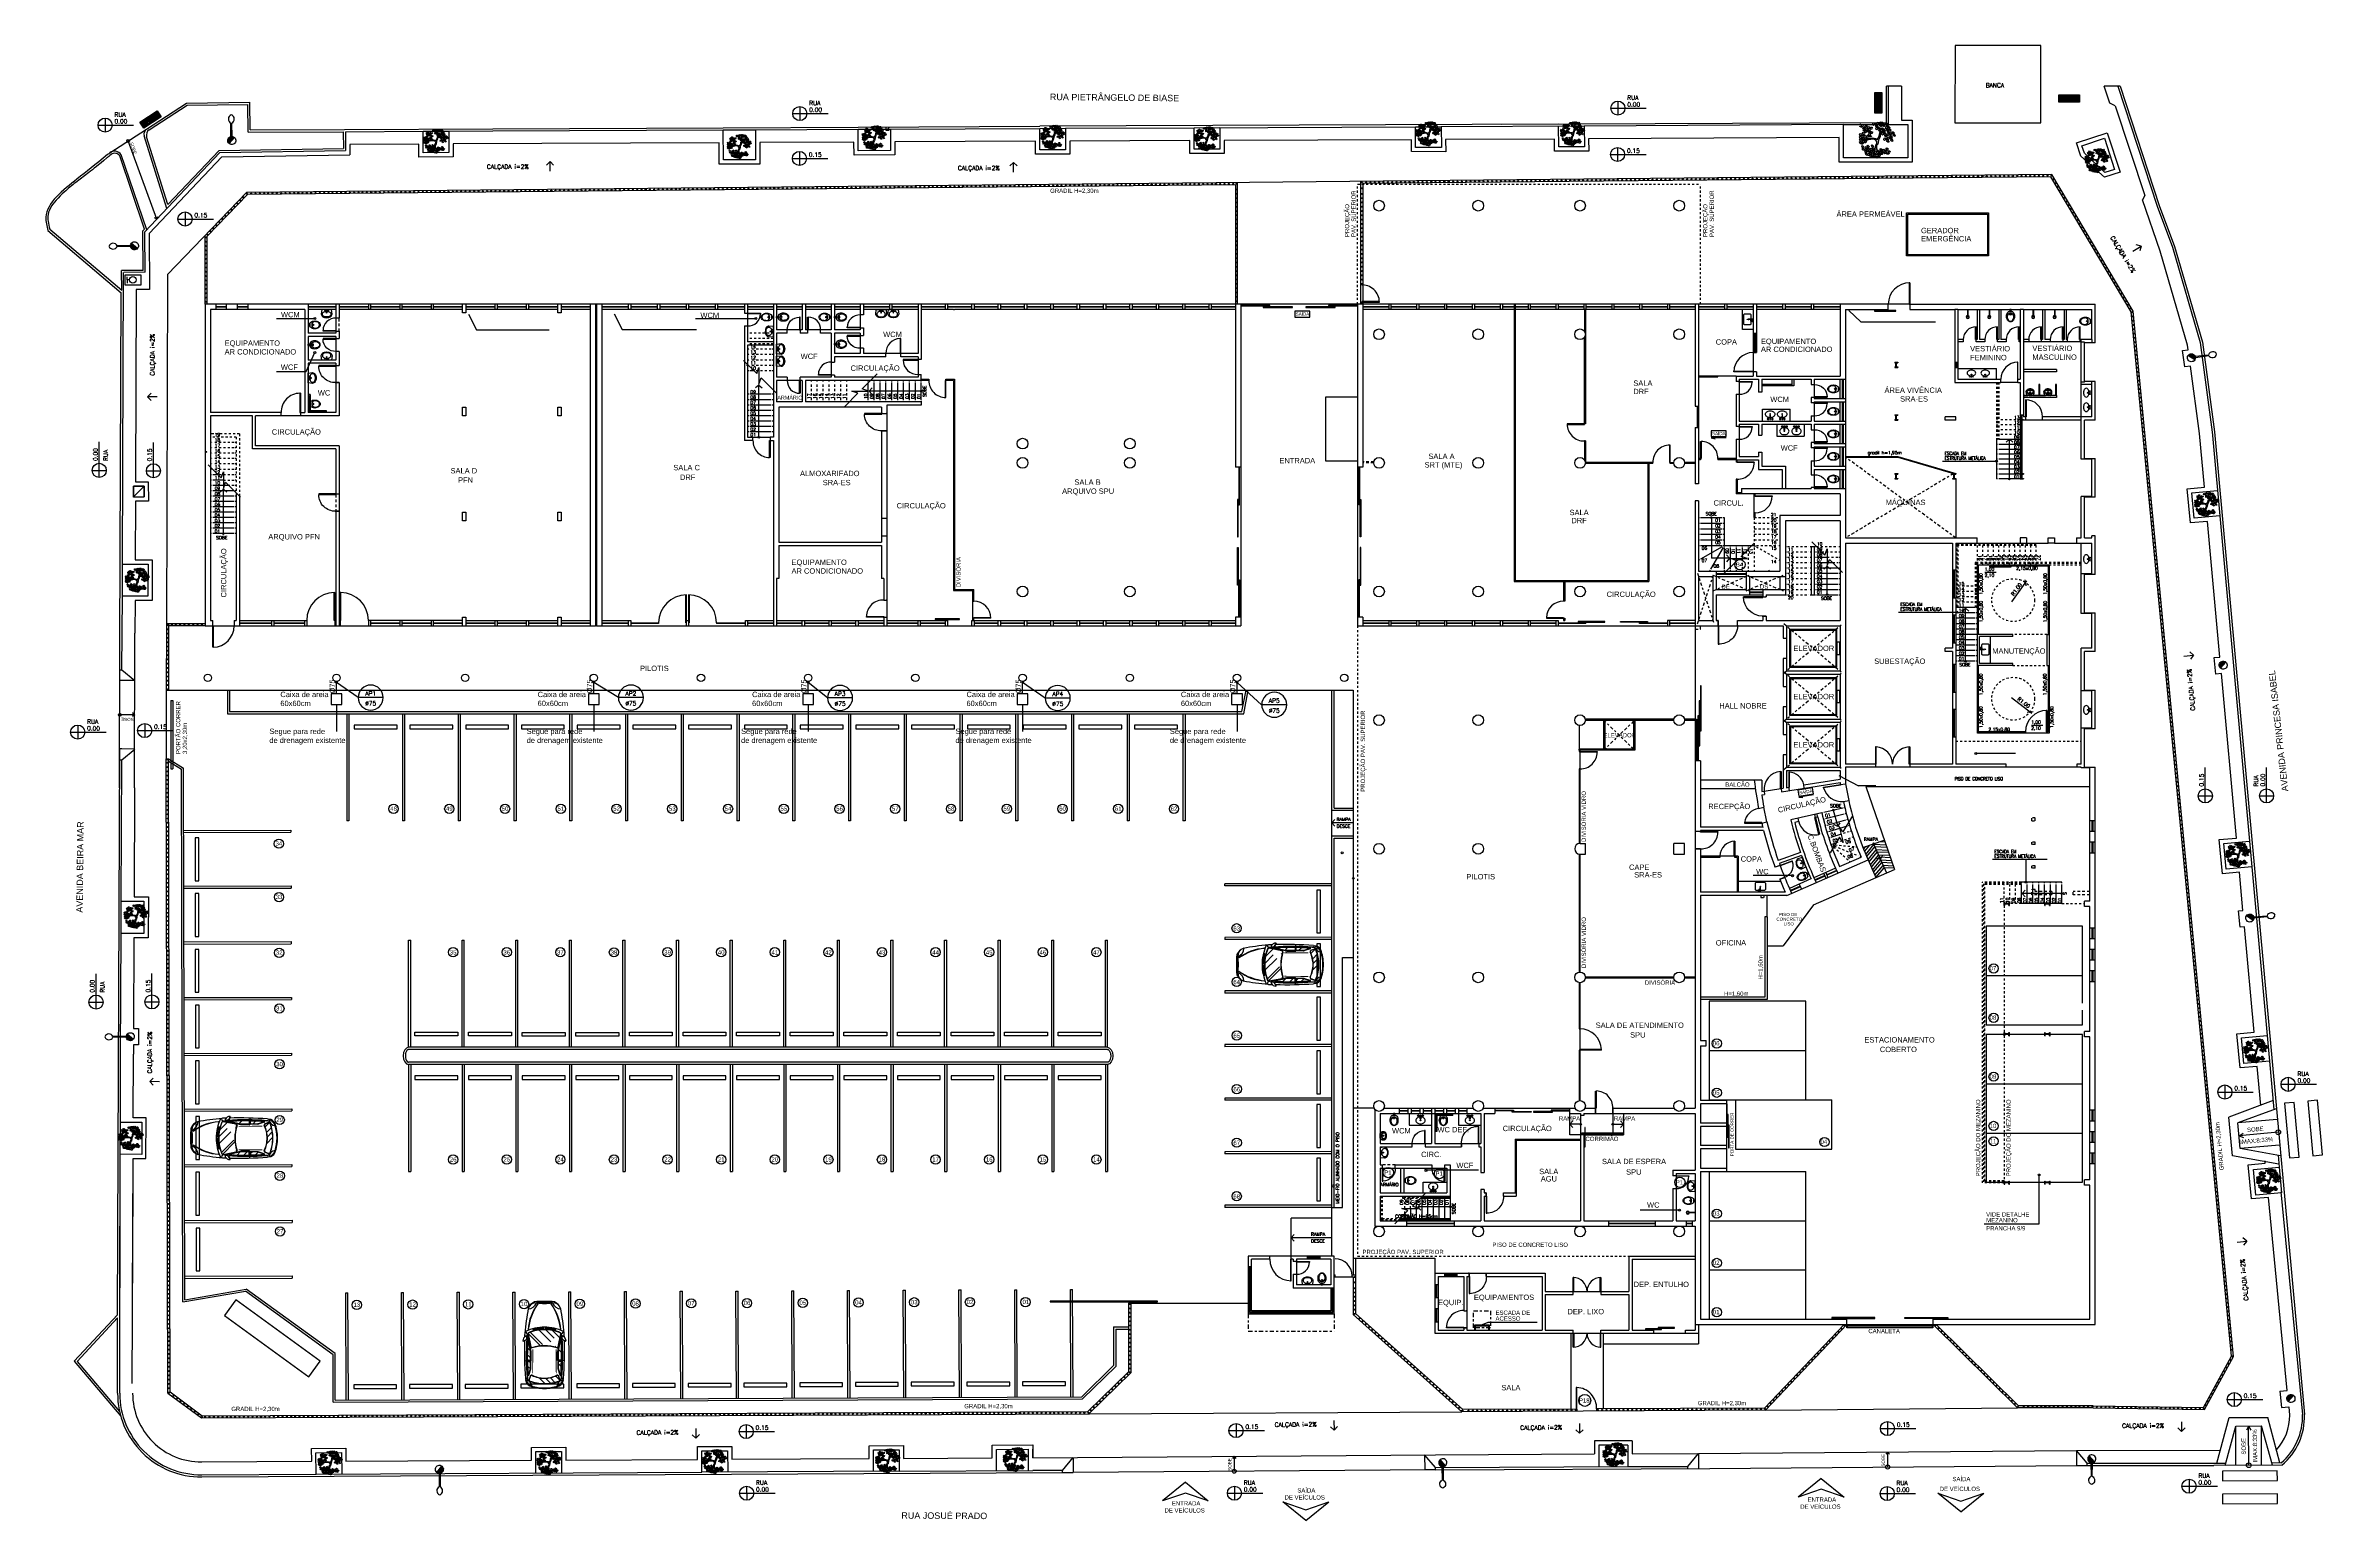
# Model space of a CAD drawing. Header units: millimetres. Extents: x -8 to 5830, y -596 to 3598.
# Drawn here: x 1519.7 to 1625.9, y 2336.6 to 2405.4 of the extents above; entities that cross this region are included whole.
import ezdxf
from ezdxf.enums import TextEntityAlignment as Align

# ---------------------------------------------------------------- set-up
doc = ezdxf.new("R2010")
doc.units = ezdxf.units.MM
for name, pattern in [('CONTINU', [0]), ('DASHDOT', [1, 0.5, -0.25, 0, -0.25]), ('HIDDEN', [9.525, 6.35, -3.175])]:
    doc.linetypes.add(name, pattern=pattern)
doc.layers.get('0').update_dxf_attribs({"color": 9})
for name, color, linetype in [('ARQUITETURA', 7, 'Continuous'), ('INDICAÇÕES', 8, 'Continuous'), ('INSTALAÇÕES', 7, 'Continuous')]:
    doc.layers.add(name, color=color, linetype=linetype)
doc.styles.add('60x100', font='romans.shx', dxfattribs={"height": 0.2})
doc.styles.add('80X50', font='romans.shx')
doc.styles.add('ROBERTO', font='swissek.ttf')
doc.styles.add('ROMANS', font='romans')
doc.styles.get("Standard").update_dxf_attribs({"font": 'arial.ttf'})
doc.dimstyles.new('Fares Eng - 50', dxfattribs={"dimscale": 2, "dimtxt": 0.085, "dimasz": 0.1, "dimexe": 0.05, "dimexo": 0.05, "dimgap": 0.04, "dimtad": 1, "dimzin": 4, "dimdsep": 46, "dimtxsty": 'ROMANS', "dimblk1": 'OBLIQUE', "dimblk2": 'OBLIQUE', "dimsah": 1, "dimcen": 0.05, "dimdle": 0.05, "dimclrd": 8, "dimclre": 8, "dimclrt": 8, "dimaunit": 1, "dimadec": 0, "dimazin": 0, "dimtfac": 1, "dimtix": 1, "dimtmove": 2, "dimatfit": 0, "dimldrblk": 'OPEN90', "dimfxl": 1, "dimtolj": 1, "dimtzin": 0, "dimarcsym": 0})

# ---------------------------------------------------------------- blocks, each defined once
blk = doc.blocks.new('P80')
blk.add_lwpolyline([(-0.8, 0.06), (0, 0.06), (0, 0.03), (-0.8, 0.03)], close=True)
for points in [[(0, 0.86), (0, 0.83), (0.15, 0.83), (0.15, 0.86)], [(0, 0), (0, 0.03), (0.15, 0.03), (0.15, 0)]]:
    blk.add_lwpolyline(points)
at = {"color": 8}
blk.add_arc((-0.03, 0.06), 0.775, 88.1408, 179.6698, dxfattribs=at)
blk = doc.blocks.new('P60 - parede 25cm')
blk.add_lwpolyline([(-0.73, 0.57), (-0.12, 0.57), (-0.12, 0.6), (-0.73, 0.6)], close=True)
for points in [[(-0.12, 0.63), (-0.12, 0.6), (0.12, 0.6), (0.12, 0.63)], [(-0.12, -0.03), (-0.12, 0), (0.12, 0), (0.12, -0.03)]]:
    blk.add_lwpolyline(points)
at = {"color": 8}
blk.add_arc((-0.15, 0.57), 0.571, 180, 272.8975, dxfattribs=at)
blk = doc.blocks.new('P80 - parede 25cm')
for points in [[(-0.03, -0.12), (0, -0.12), (0, 0.12), (-0.03, 0.12)], [(0.83, -0.12), (0.8, -0.12), (0.8, 0.12), (0.83, 0.12)]]:
    blk.add_lwpolyline(points)
blk.add_lwpolyline([(0.77, -0.92), (0.77, -0.12), (0.8, -0.12), (0.8, -0.92)], close=True)
at = {"color": 8}
blk.add_arc((0.77, -0.15), 0.775, 178.1408, 269.6698, dxfattribs=at)
blk = doc.blocks.new('P90 - parede 25cm')
blk.add_lwpolyline([(-0.98, 0.03), (-0.12, 0.03), (-0.12, 0), (-0.98, 0)], close=True)
for points in [[(-0.12, 0.93), (-0.12, 0.9), (0.12, 0.9), (0.12, 0.93)], [(-0.12, -0.03), (-0.12, 0), (0.12, 0), (0.12, -0.03)]]:
    blk.add_lwpolyline(points)
at = {"color": 8}
blk.add_arc((-0.12, 0.04), 0.859, 90.5007, 182.7724, dxfattribs=at)
blk = doc.blocks.new('P60')
at = {"color": 252}
blk.add_lwpolyline([(-0.6, 0.06), (0, 0.06), (0, 0.03), (-0.6, 0.03)], close=True, dxfattribs=at)
at = {"color": 8}
blk.add_arc((-0.03, 0.06), 0.571, 87.1025, 180, dxfattribs=at)
blk = doc.blocks.new('Chuveiro')
at = {"lineweight": -2}
for p, q in [((-0.28, 0), (-0.3, 0)), ((0, 0), (-0.28, 0)), ((-0.28, -0.02), (-0.3, -0.02)), ((0, -0.02), (-0.28, -0.02))]:
    blk.add_line(p, q, dxfattribs=at)
at = {"color": 8, "lineweight": -2}
blk.add_circle((-0.35, -0.01), 0.05, dxfattribs=at)
at = {"lineweight": -2}
blk.add_arc((-0.35, -0.01), 0.07, 8.2132, 351.7868, dxfattribs=at)
blk = doc.blocks.new('Vaso')
for points in [[(0.03, -0.05), (0.03, 0), (-0.03, 0), (-0.03, -0.05)], [(0.05, -0.09), (0.05, -0.05), (-0.05, -0.05), (-0.05, -0.09)]]:
    blk.add_lwpolyline(points)
for points in [[(0.18, -0.31, -0.071776), (0.17, -0.41, -0.083144), (0.13, -0.49, -0.106699), (0.07, -0.55, -0.132564), (0, -0.57, -0.132564), (-0.07, -0.55, -0.106699), (-0.13, -0.49, -0.083144), (-0.17, -0.41, -0.071776), (-0.19, -0.31, -0.071776), (-0.17, -0.21, -0.083144), (-0.13, -0.13, -0.060171), (-0.1, -0.09), (0.1, -0.09, -0.060171), (0.13, -0.13, -0.083144), (0.17, -0.21, -0.071776)], [(-0.09, -0.5, 0.2474), (0, -0.54, 0.2474), (0.09, -0.5, 0.197858), (0.15, -0.32, 0.418329), (0, -0.17, 0.418329), (-0.15, -0.32, 0.197858)]]:
    blk.add_lwpolyline(points, format="xyb", close=True)
blk.add_circle((0, -0.22), 0.0352)
blk = doc.blocks.new('Cuba-emp')
blk.add_lwpolyline([(0.21, 0.25), (0, 0.23), (0, -0.23), (0.21, -0.25, 0.137816), (0.27, -0.23, 0.107041), (0.33, -0.18, 0.080751), (0.36, -0.1, 0.068643), (0.38, 0, 0.068643), (0.36, 0.1, 0.080751), (0.33, 0.17, 0.107041), (0.27, 0.23, 0.115752), (0.21, 0.25)], format="xyb")
blk.add_lwpolyline([(0.21, 0.2, -0.131827), (0.25, 0.19, -0.106633), (0.3, 0.15, -0.083482), (0.33, 0.09, -0.072232), (0.34, 0, -0.072232), (0.33, -0.09, -0.083482), (0.3, -0.15, -0.106633), (0.25, -0.19, -0.131827), (0.21, -0.2, -0.131827), (0.17, -0.19, -0.106633), (0.12, -0.15, -0.083482), (0.09, -0.09, -0.072232), (0.08, 0, -0.072232), (0.09, 0.09, -0.083482), (0.12, 0.15, -0.106633), (0.17, 0.19, -0.131827)], format="xyb", close=True)
for centre, radius in [((0.04, 0.07), 0.0155), ((0.04, 0), 0.0193), ((0.04, 0), 0.0193), ((0.14, 0), 0.0198), ((0.04, -0.08), 0.0155)]:
    blk.add_circle(centre, radius)
blk = doc.blocks.new('Cuba')
blk.add_lwpolyline([(-0.02, 0.16, 0.059592), (-0.09, 0.15, 0.084248), (-0.16, 0.11, 0.106469), (-0.2, 0.06, 0.130159), (-0.22, 0, 0.130159), (-0.2, -0.06, 0.106469), (-0.16, -0.11, 0.084248), (-0.09, -0.15, 0.073281), (0, -0.16, 0.073281), (0.09, -0.15, 0.084248), (0.16, -0.11, 0.106469), (0.2, -0.06, 0.130159), (0.22, 0, 0.130159), (0.2, 0.06, 0.106469), (0.16, 0.11, 0.084248), (0.09, 0.15, 0.058268), (0.02, 0.16, 0.073281)], format="xyb")
blk.add_lwpolyline([(0, 0.05), (-0.01, 0.05, -0.389688), (-0.01, 0.05, -0.017234), (-0.02, 0.25, -0.418769), (-0.02, 0.25), (0, 0.25), (0.02, 0.25, -0.418769), (0.02, 0.25, -0.017234), (0.01, 0.05, -0.389688), (0.01, 0.05)], format="xyb", close=True)
for centre, radius in [((-0.1, 0.22), 0.035), ((0, 0), 0.0175), ((0.1, 0.22), 0.035)]:
    blk.add_circle(centre, radius)
at = {"color": 8}
for centre, radius in [((-0.1, 0.22), 0.024), ((-0.1, 0.22), 0.025), ((0.1, 0.22), 0.024), ((0.1, 0.22), 0.025)]:
    blk.add_circle(centre, radius, dxfattribs=at)
blk = doc.blocks.new('MIC')
for p, q in [((0, 0), (0, 0.11)), ((0.29, 0), (0.29, 0)), ((0, -0.11), (0, 0)), ((0.29, 0), (0.29, 0))]:
    blk.add_line(p, q)
for points in [[(0, 0.08), (0.03, 0.06, -0.1805), (0.04, 0.05), (0.04, 0.03, 0.35029), (0.05, 0.03, -0.252034), (0.06, 0.02)], [(0, 0.05, -0.473116), (0.01, 0.06), (0.03, 0.05, -0.362542), (0.03, 0.04), (0.03, 0.03, 0.564769), (0.04, 0.02)], [(0.06, 0.02, -0.100603), (0.08, 0.1, -0.114611), (0.12, 0.16, -0.309836), (0.21, 0.18, -0.309836)], [(0.16, -0.15), (0.16, -0.15, 0.189039), (0.2, -0.15, 0.189014), (0.26, -0.08, 0.116802), (0.27, 0, 0.116802), (0.26, 0.08, 0.189014), (0.2, 0.15, 0.189039), (0.16, 0.15), (0.16, 0.15)], [(0, -0.05, 0.473116), (0.01, -0.06), (0.03, -0.05, 0.362542), (0.03, -0.04), (0.03, -0.03, -0.564769), (0.04, -0.02)], [(0, -0.08), (0.03, -0.06, 0.1805), (0.04, -0.05), (0.04, -0.03, -0.35029), (0.05, -0.03, 0.252034), (0.06, -0.02)], [(0.06, -0.02, 0.100603), (0.08, -0.1, 0.114611), (0.12, -0.16, 0.309836), (0.21, -0.18, 0.309836)]]:
    blk.add_lwpolyline(points, format="xyb")
blk.add_lwpolyline([(0.25, 0), (0.25, -0.01, -0.102017), (0.23, -0.09, -0.100634), (0.2, -0.14, -0.31043), (0.16, -0.14, -0.029837), (0.15, -0.14, -0.193887), (0.1, -0.08, -0.096635), (0.09, 0, -0.096635), (0.1, 0.08, -0.193887), (0.15, 0.14, -0.029837), (0.16, 0.14, -0.31043), (0.2, 0.14, -0.100634), (0.23, 0.09, -0.102017), (0.25, 0.01)], format="xyb", close=True)
blk.add_circle((0.05, 0), 0.0075)
at = {"linetype": 'DASHDOT'}
blk.add_circle((0.15, 0), 0.024, dxfattribs=at)
for centre, radius, start, end in [((0.14, 0.03), 0.161, 69.9635, 146.7254), ((0.01, 0.11), 0.0142, 142.0649, 179.055), ((0.05, 0), 0.024, 251.9674, 108.0326), ((0.14, 0.05), 0.146, 35.2589, 68.1534), ((0.04, -0.01), 0.264, 26.2626, 32.6613), ((-0.03, -0.04), 0.336, 21.0674, 26.2626), ((0.16, 0.03), 0.134, 1.8451, 21.0674), ((-0.72, 0), 1.02, 360, 1.8451), ((0.01, -0.11), 0.0142, 180.945, 217.9351), ((0.14, -0.03), 0.161, 213.2746, 290.0365), ((0.14, -0.05), 0.146, 291.8466, 324.7411), ((0.04, 0.01), 0.264, 327.3387, 333.7374), ((-0.03, 0.04), 0.336, 333.7374, 338.9326), ((0.16, -0.03), 0.134, 338.9326, 358.1549), ((-0.72, 0), 1.02, 358.1549, 360)]:
    blk.add_arc(centre, radius, start, end)
blk = doc.blocks.new('P90')
for points in [[(0.075, 0.93), (0.075, 0.9), (-0.075, 0.9), (-0.075, 0.93)], [(0.075, -0.03), (0.075, 0), (-0.075, 0), (-0.075, -0.03)]]:
    blk.add_lwpolyline(points)
blk.add_lwpolyline([(0.975, 0.87), (0.075, 0.87), (0.075, 0.9), (0.975, 0.9)], close=True)
at = {"color": 8}
blk.add_arc((0.075, 0.9), 0.9, 270, 0, dxfattribs=at)
blk = doc.blocks.new('PIA')
for p, q in [((0, 0.24), (0.04, 0.24)), ((0.01, 0.23), (0.01, 0.06)), ((0.01, 0.22), (0.03, 0.22)), ((0.03, 0.18), (0.01, 0.18))]:
    blk.add_line(p, q)
for points in [[(-0.01, 0.18), (-0.2, 0.18, 0.414214), (-0.25, 0.14), (-0.25, -0.13, 0.414214), (-0.2, -0.17), (0.2, -0.17, 0.414214), (0.24, -0.13), (0.24, 0.14, 0.414214), (0.2, 0.18), (0.08, 0.18)], [(0.08, 0.17), (0.08, 0.21, 0.133256), (0.08, 0.22, 0.106756), (0.07, 0.22, 0.082828), (0.06, 0.23, 0.071352), (0.06, 0.23, 0.071352), (0.05, 0.23, 0.082828), (0.04, 0.22, 0.106756), (0.03, 0.22, 0.133256), (0.03, 0.21), (0.03, 0.17)]]:
    blk.add_lwpolyline(points, format="xyb")
blk.add_lwpolyline([(-0.01, 0.23), (-0.01, 0.06)])
blk.add_lwpolyline([(0.03, 0.17, 0.133256), (0.03, 0.17, 0.106756), (0.04, 0.16, 0.082828), (0.05, 0.16, 0.071352), (0.06, 0.16, 0.071352), (0.06, 0.16, 0.082828), (0.07, 0.16, 0.106756), (0.08, 0.17, 0.133256), (0.08, 0.17, 0.133256), (0.08, 0.18, 0.106756), (0.07, 0.19, 0.082828), (0.06, 0.19, 0.071352), (0.06, 0.19, 0.071352), (0.05, 0.19, 0.082828), (0.04, 0.19, 0.106756), (0.03, 0.18, 0.133256)], format="xyb", close=True)
at = {"color": 8}
for points in [[(0.05, 0.24, 0.263265), (0.04, 0.23), (0.04, 0.22)], [(0.07, 0.22), (0.07, 0.23, 0.546464), (0.05, 0.25, 0.546464)]]:
    blk.add_lwpolyline(points, format="xyb", dxfattribs=at)
blk.add_lwpolyline([(0.06, 0.17, 0.133256), (0.06, 0.17, 0.106756), (0.06, 0.17, 0.082828), (0.06, 0.17, 0.071352), (0.06, 0.17, 0.071352), (0.05, 0.17, 0.082828), (0.05, 0.17, 0.106756), (0.05, 0.17, 0.133256), (0.05, 0.17, 0.133256), (0.05, 0.16, 0.106756), (0.05, 0.16, 0.082828), (0.05, 0.16, 0.071352), (0.06, 0.16, 0.071352), (0.06, 0.16, 0.082828), (0.06, 0.16, 0.106756), (0.06, 0.16, 0.133256)], format="xyb", close=True, dxfattribs=at)
blk.add_circle((0, 0), 0.01)
for centre, radius, start, end in [((0, 0.23), 0.015, 311.8103, 228.1897), ((0, 0.23), 0.01, 0.0002, 180.0002), ((0, 0.06), 0.01, 180.0001, 0.0001), ((0.04, 0.25), 0.01, 270, 294.62)]:
    blk.add_arc(centre, radius, start, end)
for centre, radius, start, end in [((0, 0.06), 0.0125, 143.1301, 36.8699), ((0.06, 0.23), 0.035, 315.5847, 154.6231), ((0.06, 0.23), 0.035, 205.3769, 224.4153)]:
    blk.add_arc(centre, radius, start, end, dxfattribs=at)
blk = doc.blocks.new('_OBLIQUE')
at = {"color": 0, "linetype": 'ByBlock'}
blk.add_line((-0.5, -0.5), (0.5, 0.5), dxfattribs=at)
blk = doc.blocks.new('*D52')
at = {"color": 8, "linetype": 'CONTINU', "lineweight": -2, "transparency": 16777216}
blk.add_line((1611.42, 2379.47), (1612.12, 2380.44), dxfattribs=at)
at = {"layer": 'DEFPOINTS', "color": 0, "linetype": 'CONTINU', "transparency": 16777216}
for p in [(1612.06, 2380.36), (1611.48, 2379.55)]:
    blk.add_point(p, dxfattribs=at)
at = {"color": 8, "linetype": 'CONTINU', "lineweight": -2, "transparency": 16777216, "xscale": 0.2, "yscale": 0.2, "zscale": 0.2, "rotation": 54.48324469873914}
blk.add_blockref('_OBLIQUE', (1612.06, 2380.36), dxfattribs=at)
at = {"color": 8, "linetype": 'CONTINU', "lineweight": -2, "transparency": 16777216, "insert": (1611.63, 2380.05), "char_height": 0.17, "attachment_point": 5, "rotation": 54.4832, "style": 'ROMANS'}
blk.add_mtext('\\A1;R1.00', dxfattribs=at)
blk = doc.blocks.new('_Open90')
at = {"color": 0, "linetype": 'ByBlock', "lineweight": -2}
for p, q in [((0, 0), (-1, 0)), ((-0.5, 0.5), (0, 0)), ((0, 0), (-0.5, -0.5))]:
    blk.add_line(p, q, dxfattribs=at)
blk = doc.blocks.new('*D53')
at = {"color": 8, "linetype": 'CONTINU', "lineweight": -2, "transparency": 16777216}
blk.add_line((1611.4, 2375.01), (1612.35, 2374.28), dxfattribs=at)
at = {"layer": 'DEFPOINTS', "color": 0, "linetype": 'CONTINU', "transparency": 16777216}
for p in [(1611.48, 2374.95), (1612.27, 2374.34)]:
    blk.add_point(p, dxfattribs=at)
at = {"color": 8, "linetype": 'CONTINU', "lineweight": -2, "transparency": 16777216, "xscale": 0.2, "yscale": 0.2, "zscale": 0.2, "rotation": 322.4032964737302}
blk.add_blockref('_OBLIQUE', (1612.27, 2374.34), dxfattribs=at)
at = {"color": 8, "linetype": 'CONTINU', "lineweight": -2, "transparency": 16777216, "insert": (1611.97, 2374.77), "char_height": 0.17, "attachment_point": 5, "rotation": 322.4033, "style": 'ROMANS'}
blk.add_mtext('\\A1;R1.00', dxfattribs=at)
blk = doc.blocks.new('A$Cf2040840')
for p, q in [((0, 0), (0, 5)), ((0, 5), (0.1, 5)), ((0.1, 0), (0.1, 5))]:
    blk.add_line(p, q)
blk = doc.blocks.new('A$C9e256378')
for p, q in [((2.26, 3.32), (2.12, 3.05)), ((2.27, 3.31), (2.13, 3.04)), ((2.42, 3.44), (2.34, 3.27)), ((2.43, 3.44), (2.35, 3.27)), ((2.45, 3.46), (2.45, 3.18)), ((2.68, 3.37), (2.68, 3.09)), ((2.85, 3.25), (2.85, 2.94)), ((1.57, 2.45), (0.84, 1.98)), ((1.39, 2.32), (0.89, 1.98)), ((1.4, 2.31), (0.89, 1.97)), ((1, 2.15), (0.93, 2.07)), ((1.01, 2.14), (0.93, 2.06)), ((1.02, 2.13), (0.94, 2.06)), ((1, 2.16), (0.95, 2.11)), ((0.97, 2.37), (1.02, 2.21)), ((1.02, 2.2), (1, 2.16)), ((1.51, 2.44), (1.08, 2.17)), ((1.52, 2.43), (1.09, 2.16)), ((1.48, 2.61), (1.48, 2.42)), ((1.48, 2.21), (1.48, 2.19)), ((1.83, 2.75), (1.52, 2.45)), ((1.84, 2.74), (1.53, 2.44)), ((1.87, 2.74), (1.58, 2.45)), ((1.65, 2.97), (1.87, 2.76)), ((1.73, 2.85), (1.83, 2.75)), ((1.74, 2.86), (1.84, 2.76)), ((1.86, 2.79), (1.76, 2.89)), ((1.87, 2.79), (1.77, 2.89)), ((2.11, 3.04), (1.87, 2.79)), ((2.12, 3.03), (1.88, 2.79)), ((1.95, 3.06), (1.95, 2.87)), ((3.31, 2.27), (3.04, 2.13)), ((3.05, 3.08), (3.05, 2.7)), ((3.32, 2.26), (3.05, 2.12)), ((3.05, 2.12), (3.05, 1.94)), ((3.27, 2.35), (3.44, 2.43)), ((3.27, 2.34), (3.44, 2.42)), ((0.95, 1.67), (0.89, 1.63)), ((0.96, 1.65), (0.9, 1.61)), ((0.97, 1.64), (0.91, 1.6)), ((0.98, 1.62), (0.93, 1.58)), ((1, 1.6), (0.94, 1.56)), ((1, 1.59), (0.95, 1.54)), ((1.02, 1.57), (0.96, 1.52)), ((1.03, 1.55), (0.97, 1.5)), ((1.04, 1.53), (0.98, 1.49)), ((1.05, 1.52), (1, 1.47)), ((1.07, 1.5), (1.01, 1.45)), ((1.08, 1.48), (1.02, 1.44)), ((1.09, 1.47), (1.04, 1.42)), ((1.05, 2.08), (1.05, 1.58)), ((1.1, 1.45), (1.05, 1.4)), ((1.12, 1.43), (1.07, 1.38)), ((1.13, 1.41), (1.08, 1.36)), ((1.14, 1.4), (1.09, 1.35)), ((1.16, 1.38), (1.11, 1.33)), ((1.17, 1.37), (1.12, 1.31)), ((1.19, 1.35), (1.14, 1.3)), ((1.2, 1.33), (1.15, 1.28)), ((1.22, 1.31), (1.17, 1.26)), ((1.24, 1.3), (1.18, 1.24)), ((1.3, 1.24), (1.24, 1.18)), ((1.25, 1.89), (1.25, 1.33)), ((1.31, 1.22), (1.26, 1.17)), ((1.33, 1.2), (1.28, 1.15)), ((1.35, 1.19), (1.3, 1.14)), ((1.37, 1.17), (1.31, 1.12)), ((1.38, 1.16), (1.33, 1.11)), ((1.4, 1.14), (1.35, 1.09)), ((1.41, 1.13), (1.36, 1.08)), ((1.43, 1.12), (1.38, 1.07)), ((1.45, 1.1), (1.4, 1.05)), ((1.47, 1.09), (1.42, 1.04)), ((1.48, 1.08), (1.44, 1.02)), ((1.5, 1.07), (1.45, 1.01)), ((1.48, 1.89), (1.48, 1.12)), ((1.85, 1.71), (1.85, 0.9)), ((1.95, 1.69), (1.95, 0.87)), ((1.97, 0.89), (2.31, 1.4)), ((2.45, 1.57), (1.98, 0.84)), ((1.98, 0.89), (2.32, 1.39)), ((2.43, 1.52), (2.16, 1.09)), ((2.44, 1.51), (2.17, 1.08)), ((2.74, 1.84), (2.44, 1.53)), ((2.74, 1.87), (2.45, 1.58)), ((2.75, 1.83), (2.45, 1.52)), ((2.45, 1.53), (2.45, 1.33)), ((2.68, 1.75), (2.68, 1.55)), ((2.85, 1.73), (2.75, 1.83)), ((2.97, 1.65), (2.76, 1.87)), ((2.86, 1.74), (2.76, 1.84)), ((3.03, 2.12), (2.79, 1.88)), ((3.04, 2.11), (2.79, 1.87)), ((2.79, 1.87), (2.89, 1.77)), ((2.79, 1.86), (2.89, 1.76)), ((2.85, 1.92), (2.85, 1.82)), ((2.85, 1.74), (2.85, 1.72)), ((1.52, 1.05), (1.47, 1)), ((1.53, 1.04), (1.49, 0.98)), ((1.55, 1.03), (1.5, 0.97)), ((1.57, 1.02), (1.52, 0.96)), ((1.59, 1), (1.54, 0.95)), ((1.6, 1), (1.56, 0.94)), ((1.62, 0.98), (1.58, 0.93)), ((1.64, 0.97), (1.6, 0.91)), ((1.65, 0.96), (1.61, 0.9)), ((1.67, 0.95), (1.63, 0.89)), ((2.13, 1.02), (2.06, 0.94)), ((2.14, 1.01), (2.06, 0.93)), ((2.15, 1), (2.07, 0.93)), ((2.16, 1), (2.11, 0.95)), ((2.2, 1.02), (2.16, 1)), ((2.37, 0.97), (2.21, 1.02))]:
    blk.add_line(p, q)
for centre, radius, start, end in [((14.7, -10.76), 18.94, 131.0241, 136.3983), ((9.83, -5.47), 11.67, 130.1849, 139.1615), ((9.77, -5.45), 11.6, 129.5667, 139.0603), ((73.19, -73.26), 104.41, 132.8114, 133.163), ((73.19, -73.26), 104.4, 132.8114, 133.1629), ((2.25, 3.32), 0.023, 333.3475, 131.9262), ((2.25, 3.32), 0.0115, 333.3475, 131.5595), ((2.53, 3.16), 0.444, 61.3752, 124.8498), ((2.28, 3.47), 0.0345, 309.4181, 45), ((2.53, 3.83), 0.345, 230.2872, 309.7416), ((2.54, 3.3), 0.345, 70.559, 129.4181), ((2.4, 3.25), 0.0575, 154.6538, 251.8643), ((2.4, 3.25), 0.046, 154.6538, 251.8643), ((1.98, 1.98), 1.29, 45, 71.8643), ((1.98, 1.98), 1.28, 45, 71.8643), ((2.42, 3.44), 0.0575, 67.2021, 129.5667), ((2.48, 3.42), 0.0575, 65.4941, 154.6538), ((2.48, 3.42), 0.046, 65.4941, 154.6538), ((1.69, 1.69), 1.95, 45, 65.4941), ((1.69, 1.69), 1.96, 45, 65.4941), ((1.84, 1.84), 1.96, 45, 65.4941), ((1.84, 1.84), 1.94, 45, 62.7609), ((1.84, 1.84), 1.94, 27.2391, 45), ((1.84, 1.84), 1.96, 24.5059, 45), ((14.7, -10.76), 18.94, 136.9028, 137.3795), ((1.11, 2.2), 0.235, 133.0651, 199.7968), ((0.64, 2.18), 0.368, 357.6073, 31.5294), ((0.96, 2.36), 0.0115, 32.7669, 121.1834), ((0.99, 2.17), 0.0115, 314.111, 27.0596), ((1, 2.16), 0.0115, 314.111, 29.735), ((1, 2.15), 0.0115, 314.111, 32.3788), ((1.01, 2.21), 0.0115, 331.4299, 32.7669), ((1.01, 2.14), 0.0115, 312.9969, 34.8804), ((1.08, 2.17), 0.0115, 140.4547, 301.6983), ((8.41, -4.12), 9.67, 133.7495, 139.3071), ((8.41, -4.12), 9.66, 133.7499, 139.3057), ((1.42, 2.27), 0.0575, 27.1816, 121.6983), ((1.42, 2.27), 0.046, 27.1816, 121.4457), ((3.17, 3.17), 1.91, 207.1816, 225), ((3.17, 3.17), 1.9, 207.1816, 225), ((1.49, 2.48), 0.046, 301.6983, 315), ((1.49, 2.48), 0.0575, 301.6983, 315), ((1.57, 2.46), 0.0115, 301.6983, 315), ((1.73, 2.85), 0.0115, 45, 133.4165), ((1.77, 2.89), 0.0115, 133.8934, 225), ((1.83, 2.75), 0.0115, 315, 45), ((1.87, 2.79), 0.0115, 225, 315), ((1.86, 2.75), 0.0115, 315, 45), ((2.08, 3.07), 0.046, 315, 333.3475), ((2.08, 3.07), 0.0575, 315, 333.3475), ((-5.45, 9.77), 11.6, 310.9397, 320.4333), ((-5.47, 9.83), 11.67, 310.8385, 319.8151), ((-10.76, 14.7), 18.94, 313.6017, 318.9759), ((1.98, 1.98), 1.28, 18.1357, 45), ((1.98, 1.98), 1.29, 18.1357, 45), ((-73.26, 73.19), 104.4, 316.8371, 317.1886), ((-73.26, 73.19), 104.41, 316.837, 317.1886), ((3.07, 2.08), 0.0575, 116.6525, 135), ((1.69, 1.69), 1.95, 24.5059, 45), ((1.69, 1.69), 1.96, 24.5059, 45), ((3.25, 2.4), 0.0575, 198.1357, 295.3462), ((3.25, 2.4), 0.046, 198.1357, 295.3462), ((3.32, 2.25), 0.023, 318.0738, 116.6525), ((3.32, 2.25), 0.0115, 318.4405, 116.6525), ((3.42, 2.48), 0.0575, 295.3462, 24.5059), ((3.42, 2.48), 0.046, 295.3462, 24.5059), ((3.47, 2.28), 0.0345, 45, 140.5819), ((3.83, 2.53), 0.345, 140.2584, 219.7128), ((3.44, 2.42), 0.0575, 320.4333, 22.7979), ((3.16, 2.53), 0.444, 325.1502, 28.6248), ((3.3, 2.54), 0.345, 320.5819, 19.441), ((0.49, 0.9), 0.488, 153.3456, 203.221), ((0.39, 0.95), 0.379, 150.5042, 228.4375), ((9.08, -5.02), 10.92, 139.6567, 145.7919), ((-0.28, 0.84), 0.46, 338.281, 40.6607), ((2.74, 0.21), 2.56, 141.0395, 169.9071), ((2.37, 0.38), 2.17, 138.3763, 172.5703), ((0.7, 1.96), 0.0115, 19.9219, 140.2273), ((2.7, 2.69), 2.11, 199.9219, 225), ((0.8, 2.03), 0.0535, 131.4815, 306.2509), ((0.76, 1.81), 0.0115, 24.4031, 142.2742), ((0.92, 1.93), 0.0575, 121.6983, 203.0464), ((2.64, 2.64), 1.92, 202.3768, 224.9935), ((0.92, 1.93), 0.0461, 121.5287, 203.1294), ((2.64, 2.64), 1.91, 202.3768, 224.9935), ((0.92, 2.13), 0.0345, 199.7968, 314.111), ((0.91, 2.09), 0.0115, 216.9324, 314.111), ((0.92, 2.08), 0.0115, 219.7766, 314.111), ((0.93, 2.07), 0.0115, 222.6101, 314.111), ((0.93, 2.07), 0.0115, 224.8157, 312.9969), ((2.69, 2.7), 2.11, 225, 250.0781), ((2.64, 2.64), 1.92, 225.0065, 247.6232), ((2.64, 2.64), 1.91, 225.0085, 247.6252), ((3.17, 3.17), 1.91, 225, 242.8184), ((3.17, 3.17), 1.9, 225, 242.8184), ((2.17, 1.08), 0.0115, 148.3017, 309.5453), ((-4.12, 8.41), 9.66, 310.6943, 316.2501), ((-4.12, 8.41), 9.67, 310.6929, 316.2505), ((2.27, 1.42), 0.046, 328.5543, 62.8184), ((2.27, 1.42), 0.0575, 328.3017, 62.8184), ((2.48, 1.49), 0.0575, 135, 148.3017), ((2.48, 1.49), 0.046, 135, 148.3017), ((2.46, 1.57), 0.0115, 135, 148.3017), ((2.75, 1.86), 0.0115, 45, 135), ((2.75, 1.83), 0.0115, 45, 135), ((2.79, 1.87), 0.0115, 135, 225), ((2.85, 1.73), 0.0115, 316.5835, 45), ((2.89, 1.77), 0.0115, 225, 316.1066), ((3.07, 2.08), 0.046, 116.6525, 135), ((0.07, 0.73), 0.0345, 203.221, 217.326), ((2.95, 3.08), 3.76, 219.2274, 226.3649), ((-2.23, -2.39), 3.87, 46.7149, 52.2305), ((3.04, 3.2), 3.85, 221.1865, 226.718), ((3.08, 2.95), 3.76, 223.6351, 230.7726), ((3.2, 3.04), 3.85, 223.282, 228.8135), ((-2.39, -2.23), 3.87, 37.7695, 43.2851), ((0.38, 2.37), 2.17, 277.4297, 311.6237), ((0.21, 2.74), 2.56, 280.0929, 308.9605), ((0.84, -0.28), 0.46, 49.3393, 111.719), ((0.95, 0.39), 0.379, 221.5625, 299.4958), ((0.73, 0.07), 0.0345, 232.674, 246.779), ((0.9, 0.49), 0.488, 246.779, 296.6544), ((-5.02, 9.08), 10.92, 304.2081, 310.3433), ((1.81, 0.76), 0.0115, 307.7258, 65.5969), ((1.93, 0.92), 0.046, 246.9536, 328.5543), ((1.93, 0.92), 0.0575, 246.9536, 328.3017), ((2.03, 0.8), 0.0535, 143.7491, 318.5185), ((1.96, 0.7), 0.0115, 309.7727, 70.0781), ((2.07, 0.93), 0.0115, 137.0031, 225.1843), ((2.07, 0.93), 0.0115, 135.889, 227.3899), ((2.08, 0.92), 0.0115, 135.889, 230.2234), ((-10.76, 14.7), 18.94, 312.6205, 313.0972), ((2.09, 0.91), 0.0115, 135.889, 233.0676), ((2.13, 0.92), 0.0345, 135.889, 250.2032), ((2.2, 1.11), 0.235, 250.2032, 316.9349), ((2.14, 1.01), 0.0115, 55.1196, 137.0031), ((2.15, 1), 0.0115, 57.6212, 135.889), ((2.16, 1), 0.0115, 60.265, 135.889), ((2.18, 0.64), 0.368, 58.4706, 92.3927), ((2.17, 0.99), 0.0115, 62.9404, 135.889), ((2.36, 0.96), 0.0115, 328.8166, 57.2331)]:
    blk.add_arc(centre, radius, start, end)
for points in [[(2.32, 3.13), (2.35, 3.1), (1.54, 2.34), (1.57, 2.31)], [(3.13, 2.32), (3.1, 2.35), (2.34, 1.54), (2.31, 1.57)]]:
    blk.add_solid(points)
blk = doc.blocks.new('L', base_point=(1.368, 0.591))
at = {"color": 8, "lineweight": -2}
for p, q in [((1.275, 0.567), (1.306, 0.592)), ((1.288, 0.517), (1.275, 0.567)), ((1.281, 0.65), (1.312, 0.675)), ((1.294, 0.6), (1.281, 0.65)), ((1.317, 0.508), (1.288, 0.517)), ((1.322, 0.591), (1.294, 0.6)), ((1.306, 0.592), (1.336, 0.538)), ((1.312, 0.675), (1.342, 0.621)), ((1.336, 0.538), (1.317, 0.508)), ((1.342, 0.621), (1.322, 0.591)), ((1.337, 0.489), (1.356, 0.548)), ((1.376, 0.484), (1.337, 0.489)), ((1.356, 0.548), (1.391, 0.554)), ((1.404, 0.527), (1.376, 0.484)), ((1.391, 0.554), (1.404, 0.527))]:
    blk.add_line(p, q, dxfattribs=at)
blk = doc.blocks.new('Árvore-13')
at = {"color": 8}
for p, q in [((-0.8, 0.3), (-0.96, 0.41)), ((-0.8, 0.41), (-0.95, 0.5)), ((-0.36, 0.35), (-0.8, 0.41)), ((-0.37, 0.23), (-0.8, 0.3)), ((-0.13, 0.11), (-0.37, 0.23)), ((-0.07, 0.19), (-0.36, 0.35)), ((-0.07, -0.04), (-0.13, 0.11)), ((0.03, 0.07), (-0.07, 0.19)), ((0.03, 0.07), (0.32, 0.33)), ((0.12, -0.05), (0.28, 0.13)), ((0.28, 0.13), (0.42, 0.28)), ((0.32, 0.33), (0.41, 0.54)), ((0.41, 0.54), (0.48, 0.66)), ((0.42, 0.28), (0.5, 0.51)), ((0.48, 0.66), (0.57, 0.72)), ((0.5, 0.51), (0.63, 0.67)), ((0.57, 0.72), (0.61, 0.82)), ((0.63, 0.67), (0.78, 0.72)), ((-0.3, -0.39), (-0.42, -0.69)), ((-0.2, -0.45), (-0.31, -0.74)), ((-0.31, -0.74), (-0.24, -0.89)), ((-0.15, -0.3), (-0.3, -0.39)), ((-0.05, -0.38), (-0.2, -0.45)), ((-0.07, -0.04), (-0.15, -0.3)), ((0.12, -0.05), (-0.05, -0.38))]:
    blk.add_line(p, q, dxfattribs=at)
at = {"color": 8, "xscale": 3.048, "yscale": 3.048, "zscale": 3.048}
for p, rotation in [((-1.44, 0.37), 347.8021081598379), ((-1.3, 0.88), 347.8021081598379), ((-1.13, 0.41), 347.8021081598379), ((-0.93, 0.96), 295.0165150851705), ((-0.85, 0.46), 295.0165150851705), ((-0.72, 1.45), 295.0165150851705), ((-0.49, 1.26), 295.0165150851705), ((-0.35, 0.69), 295.0165150851705), ((-0.25, 1.14), 295.0165150851705), ((0.17, 1.45), 190.1248425347958), ((0.35, 0.95), 190.1248425347958), ((0.58, 1.4), 190.1248425347958), ((0.68, 0.78), 190.1248425347958), ((0.76, 0.27), 190.1248425347958), ((0.8, -0.3), 190.1248425347958), ((0.85, 1.34), 190.1248425347958), ((1.12, 0.57), 190.1248425347958), ((1.2, -0.32), 190.1248425347958), ((1.21, 1.15), 190.1248425347958), ((1.25, 0.04), 190.1248425347958), ((1.32, 0.75), 190.1248425347958), ((1.58, 0.11), 190.1248425347958), ((-0.45, -1.4), 66.16076666471405), ((-0.1, -0.9), 66.16076666471405), ((-0.02, -1.19), 66.16076666471405), ((0.5, -1), 66.16076666471405), ((0.62, -1.32), 66.16076666471405)]:
    blk.add_blockref('L', p, dxfattribs=dict(at, rotation=rotation))
for p in [(-1.39, -0.31), (-1.23, -0.88), (-1.05, -0.53), (-0.87, -1.13), (-0.85, -0.45), (-0.67, -1.02), (-0.45, -1.04), (-0.44, -0.54)]:
    blk.add_blockref('L', p, dxfattribs=at)
blk = doc.blocks.new('poste concreto')
h = blk.add_hatch(color=256)
h.dxf.hatch_style = 1
h.paths.add_polyline_path([(364866.84, 7758015.36), (364866.77, 7758015.42), (364866.68, 7758015.46), (364866.58, 7758015.47), (364866.48, 7758015.46), (364866.39, 7758015.42), (364866.31, 7758015.36), (364866.25, 7758015.28), (364866.22, 7758015.19), (364866.2, 7758015.09), (364866.96, 7758015.09), (364866.94, 7758015.19), (364866.9, 7758015.28)])
for p, q in [((364866.2, 7758015.09), (364866.22, 7758015.19)), ((364866.22, 7758014.99), (364866.2, 7758015.09)), ((364866.96, 7758015.09), (364866.2, 7758015.09)), ((364866.22, 7758015.19), (364866.25, 7758015.28)), ((364866.25, 7758014.9), (364866.22, 7758014.99)), ((364866.25, 7758015.28), (364866.31, 7758015.36)), ((364866.31, 7758014.83), (364866.25, 7758014.9)), ((364866.31, 7758015.36), (364866.39, 7758015.42)), ((364866.39, 7758014.77), (364866.31, 7758014.83)), ((364866.39, 7758015.42), (364866.48, 7758015.46)), ((364866.48, 7758014.73), (364866.39, 7758014.77)), ((364866.48, 7758015.46), (364866.58, 7758015.47)), ((364866.58, 7758014.72), (364866.48, 7758014.73)), ((364866.58, 7758015.47), (364866.68, 7758015.46)), ((364866.68, 7758014.73), (364866.58, 7758014.72)), ((364866.68, 7758015.46), (364866.77, 7758015.42)), ((364866.77, 7758014.77), (364866.68, 7758014.73)), ((364866.77, 7758015.42), (364866.84, 7758015.36)), ((364866.84, 7758014.83), (364866.77, 7758014.77)), ((364866.82, 7758015.41), (364867.77, 7758016.19)), ((364866.84, 7758015.36), (364866.9, 7758015.28)), ((364866.9, 7758014.9), (364866.84, 7758014.83)), ((364866.89, 7758015.32), (364867.82, 7758016.14)), ((364866.9, 7758015.28), (364866.94, 7758015.19)), ((364866.94, 7758014.99), (364866.9, 7758014.9)), ((364866.94, 7758015.19), (364866.96, 7758015.09)), ((364866.96, 7758015.09), (364866.94, 7758014.99))]:
    blk.add_line(p, q)
for centre, start, end in [((364868.17, 7758016.3), 60.7351, 195.0987), ((364867.99, 7758016.51), 245.3971, 19.7607)]:
    blk.add_arc(centre, 0.411, start, end)
blk = doc.blocks.new('A$C550ee5b3')
h = blk.add_hatch(color=256)
h.dxf.hatch_style = 1
h.paths.add_polyline_path([(0.04, 0.31), (0.02, 0.27), (0, 0.22), (0, 0.17), (0.01, 0.12), (0.03, 0.08), (0.06, 0.04), (0.11, 0.02), (0.15, 0), (0.2, 0), (0.25, 0.01), (0.29, 0.03), (0.33, 0.06)])
for p, q in [((0, 0.22), (0.02, 0.27)), ((0, 0.17), (0, 0.22)), ((0.01, 0.12), (0, 0.17)), ((0.03, 0.08), (0.01, 0.12)), ((0.02, 0.27), (0.04, 0.31)), ((0.06, 0.04), (0.03, 0.08)), ((0.04, 0.31), (0.08, 0.34)), ((0.04, 0.31), (0.33, 0.06)), ((0.11, 0.02), (0.06, 0.04)), ((0.08, 0.34), (0.12, 0.36)), ((0.15, 0), (0.11, 0.02)), ((0.12, 0.36), (0.17, 0.37)), ((0.2, 0), (0.15, 0)), ((0.17, 0.37), (0.22, 0.37)), ((0.25, 0.01), (0.2, 0)), ((0.22, 0.37), (0.27, 0.36)), ((0.29, 0.03), (0.25, 0.01)), ((0.27, 0.36), (0.31, 0.33)), ((0.33, 0.06), (0.29, 0.03)), ((0.31, 0.33), (0.34, 0.29)), ((0.36, 0.11), (0.33, 0.06)), ((0.34, 0.29), (0.36, 0.25)), ((0.36, 0.25), (0.37, 0.2)), ((0.37, 0.15), (0.36, 0.11)), ((0.37, 0.2), (0.37, 0.15))]:
    blk.add_line(p, q)
blk = doc.blocks.new('A$C0cdc8d62')
at = {"linetype": 'CONTINU', "lineweight": -2}
for p, q in [((0.52, 0.24), (0.64, 0.24)), ((0.64, 0.24), (0.64, 0.4)), ((0.64, 0.24), (0.64, 0.09))]:
    blk.add_line(p, q, dxfattribs=at)
blk.add_lwpolyline([(0, 0), (0, 0.49), (0.73, 0.48), (0.73, 0)], close=True, dxfattribs=at)
blk.add_circle((0.37, 0.24), 0.156, dxfattribs=at)
blk = doc.blocks.new('A$C27293851')
at = {"linetype": 'CONTINU', "lineweight": -2}
for p, q in [((0.04, 0.88), (0.3, 0.88)), ((0.04, 0.83), (0.3, 0.83)), ((0.04, 0.77), (0.3, 0.77)), ((0.04, 0.72), (0.3, 0.72)), ((0.04, 0.67), (0.3, 0.67)), ((0.04, 0.61), (0.3, 0.61)), ((0.04, 0.56), (0.3, 0.56)), ((0.04, 0.51), (0.3, 0.51)), ((0.04, 0.45), (0.3, 0.45)), ((0.04, 0.4), (0.3, 0.4)), ((0.04, 0.34), (0.3, 0.34)), ((0.04, 0.29), (0.3, 0.29)), ((0.04, 0.24), (0.3, 0.24)), ((0.04, 0.18), (0.3, 0.18)), ((0.04, 0.13), (0.3, 0.13)), ((0.04, 0.08), (0.3, 0.08)), ((0.17, 0.04), (0.17, 0.93))]:
    blk.add_line(p, q, dxfattribs=at)
for points in [[(0.34, 0.97), (0.34, 0), (0, 0), (0, 0.97)], [(0.3, 0.93), (0.3, 0.04), (0.04, 0.04), (0.04, 0.93)]]:
    blk.add_lwpolyline(points, close=True, dxfattribs=at)
blk = doc.blocks.new('PRUMADA1')
at = {"layer": 'INDICAÇÕES', "color": 8}
blk.add_line((-29.2, 0), (29.2, 0), dxfattribs=at)
blk.add_circle((0, 0), 29.2, dxfattribs=at)
at = {"layer": 'INDICAÇÕES', "color": 4}
for p in [(0, 4.6), (0, -18.5)]:
    blk.add_attdef('XXX', text='', height=10, dxfattribs=at).set_placement(p, align=Align.CENTER)

msp = doc.modelspace()

# ---------------------------------------------------------------- linework, layer by layer
at = {"color": 8, "linetype": 'CONTINU', "lineweight": -2}
for p, q in [((1605.561, 2401.824), (1605.561, 2403.523)), ((1606.261, 2403.521), (1605.561, 2403.518)), ((1605.661, 2401.733), (1605.661, 2403.523)), ((1615.986, 2402.722), (1615.723, 2403.522)), ((1616.46, 2403.522), (1615.723, 2403.522)), ((1616.355, 2403.522), (1618.196, 2397.917)), ((1616.46, 2403.522), (1618.29, 2397.95)), ((1524.416, 2401.522), (1526.287, 2402.736)), ((1524.534, 2401.479), (1526.317, 2402.636)), ((1526.287, 2402.736), (1529.238, 2402.769)), ((1526.317, 2402.636), (1529.139, 2402.668)), ((1529.154, 2401.378), (1529.139, 2402.668)), ((1529.252, 2401.479), (1529.238, 2402.769)), ((1554.556, 2402.243), (1556.21, 2402.243)), ((1554.885, 2402.571), (1554.885, 2401.914)), ((1592.71, 2402.497), (1594.364, 2402.497)), ((1593.038, 2402.826), (1593.038, 2402.168)), ((1616.235, 2402.604), (1615.986, 2402.722)), ((1616.235, 2402.604), (1617.617, 2398.42)), ((1522.155, 2401.707), (1523.809, 2401.707)), ((1522.484, 2402.036), (1522.484, 2401.378)), ((1522.703, 2400.41), (1524.416, 2401.522)), ((1525.368, 2397.817), (1524.301, 2401.203)), ((1525.412, 2398.009), (1524.419, 2401.16)), ((1529.154, 2401.378), (1533.592, 2401.399)), ((1529.252, 2401.479), (1533.645, 2401.499)), ((1533.592, 2401.399), (1533.595, 2400.62)), ((1533.645, 2401.499), (1540.565, 2401.532)), ((1533.692, 2401.4), (1537.315, 2401.417)), ((1533.692, 2401.4), (1533.696, 2400.521)), ((1538.514, 2401.422), (1540.565, 2401.432)), ((1538.515, 2401.422), (1540.565, 2401.432)), ((1540.565, 2401.532), (1551.312, 2401.582)), ((1540.565, 2401.432), (1551.313, 2401.482)), ((1551.312, 2401.582), (1557.608, 2401.612)), ((1552.812, 2401.489), (1557.608, 2401.512)), ((1552.813, 2401.489), (1557.608, 2401.512)), ((1557.608, 2401.612), (1566.076, 2401.651)), ((1559.108, 2401.519), (1566.076, 2401.552)), ((1559.108, 2401.519), (1566.076, 2401.551)), ((1590.27, 2401.757), (1566.076, 2401.651)), ((1567.276, 2401.557), (1573.276, 2401.585)), ((1567.276, 2401.557), (1573.276, 2401.585)), ((1573.276, 2401.585), (1583.603, 2401.626)), ((1591.471, 2401.662), (1584.803, 2401.631)), ((1587.591, 2401.744), (1605.561, 2401.824)), ((1590.279, 2400.688), (1590.271, 2401.657)), ((1603.556, 2401.729), (1591.471, 2401.662)), ((1591.471, 2401.662), (1591.479, 2400.691)), ((1614.428, 2400.874), (1615.86, 2401.345)), ((1614.681, 2400.747), (1615.732, 2401.092)), ((1615.732, 2401.092), (1616.208, 2399.643)), ((1615.86, 2401.345), (1616.46, 2399.515)), ((1524.322, 2396.859), (1523.163, 2400.273)), ((1524.423, 2396.819), (1523.234, 2400.32)), ((1524.895, 2397.318), (1523.559, 2400.966)), ((1527.841, 2400.427), (1524.338, 2396.729)), ((1527.928, 2400.228), (1524.538, 2396.65)), ((1527.797, 2400.526), (1525.412, 2398.009)), ((1527.797, 2400.526), (1533.595, 2400.62)), ((1527.841, 2400.427), (1533.696, 2400.521)), ((1527.928, 2400.228), (1533.899, 2400.324)), ((1537.317, 2400.817), (1537.318, 2400.817)), ((1554.54, 2400.15), (1556.194, 2400.15)), ((1554.869, 2400.479), (1554.869, 2399.821)), ((1591.479, 2400.691), (1590.279, 2400.687)), ((1592.697, 2400.335), (1594.351, 2400.335)), ((1593.026, 2400.663), (1593.026, 2400.006)), ((1614.631, 2400.256), (1614.428, 2400.874)), ((1615.734, 2399.277), (1614.631, 2400.256)), ((1614.795, 2400.399), (1614.681, 2400.747)), ((1615.749, 2399.492), (1614.795, 2400.399)), ((1616.46, 2399.515), (1615.734, 2399.277)), ((1616.208, 2399.643), (1615.749, 2399.492)), ((1617.617, 2398.42), (1617.513, 2398.214)), ((1618.332, 2395.823), (1617.513, 2398.214)), ((1618.196, 2397.917), (1618.902, 2396.011)), ((1618.29, 2397.95), (1618.997, 2396.043)), ((1519.908, 2396.848), (1523.258, 2394.006)), ((1524.322, 2396.859), (1524.237, 2396.769)), ((1524.895, 2397.318), (1524.782, 2397.383)), ((1524.895, 2397.318), (1524.94, 2397.44)), ((1525.881, 2397.326), (1527.535, 2397.326)), ((1526.21, 2397.655), (1526.21, 2396.997)), ((1519.819, 2396.795), (1523.237, 2393.883)), ((1524.251, 2394.926), (1524.237, 2396.769)), ((1524.352, 2394.844), (1524.338, 2396.729)), ((1619.611, 2391.442), (1618.332, 2395.823)), ((1618.902, 2396.011), (1620.199, 2391.567)), ((1618.997, 2396.043), (1620.3, 2391.58)), ((1524.251, 2394.926), (1523.251, 2394.918)), ((1523.258, 2394.006), (1523.251, 2394.918)), ((1523.291, 2381.23), (1523.341, 2394.833)), ((1524.352, 2394.844), (1523.352, 2394.836)), ((1523.174, 2377.607), (1523.237, 2393.883)), ((1523.938, 2394.042), (1523.905, 2385.058)), ((1620.199, 2391.567), (1620.763, 2387.387)), ((1620.3, 2391.58), (1620.862, 2387.4)), ((1619.38, 2391.189), (1619.64, 2391.224)), ((1619.483, 2390.422), (1619.38, 2391.189)), ((1619.64, 2391.224), (1619.611, 2391.442)), ((1619.743, 2390.457), (1619.483, 2390.422)), ((1620.166, 2387.322), (1619.743, 2390.457)), ((1620.395, 2384.812), (1620.166, 2387.322)), ((1620.762, 2387.391), (1622.499, 2368.305)), ((1620.862, 2387.4), (1625.059, 2341.558)), ((1522.209, 2385.271), (1522.209, 2386.925)), ((1524.735, 2385.252), (1524.735, 2386.906)), ((1521.88, 2385.6), (1522.538, 2385.6)), ((1524.407, 2385.581), (1525.064, 2385.581)), ((1523.802, 2384.358), (1524.303, 2384.858)), ((1523.902, 2384.156), (1523.892, 2381.429)), ((1524.302, 2384.358), (1524.304, 2384.858)), ((1619.598, 2384.739), (1620.395, 2384.812)), ((1619.743, 2383.146), (1619.598, 2384.739)), ((1620.54, 2383.219), (1619.743, 2383.146)), ((1621.116, 2376.887), (1620.54, 2383.219)), ((1523.265, 2376.297), (1523.288, 2379.732)), ((1523.859, 2370.794), (1523.876, 2378.003)), ((1523.159, 2370.798), (1523.174, 2377.607)), ((1620.855, 2376.863), (1621.116, 2376.887)), ((1620.925, 2376.093), (1620.855, 2376.863)), ((1523.871, 2375.799), (1523.17, 2375.802)), ((1523.171, 2376.297), (1523.265, 2376.297)), ((1523.265, 2376.297), (1523.869, 2375.799)), ((1621.186, 2376.117), (1620.925, 2376.093)), ((1621.884, 2368.45), (1621.186, 2376.117)), ((1521.205, 2373.718), (1521.205, 2373.061)), ((1523.867, 2374.202), (1523.167, 2374.202)), ((1523.867, 2374.202), (1523.767, 2374.286)), ((1523.867, 2374.202), (1523.767, 2374.118)), ((1524.329, 2373.791), (1524.329, 2373.134)), ((1520.876, 2373.39), (1522.53, 2373.39)), ((1523.062, 2346.212), (1523.168, 2372.602)), ((1523.168, 2372.602), (1523.163, 2372.602)), ((1523.268, 2372.602), (1523.168, 2372.602)), ((1523.265, 2372.096), (1523.863, 2372.599)), ((1523.863, 2372.599), (1523.268, 2372.602)), ((1523.268, 2372.602), (1523.268, 2372.602)), ((1524, 2373.463), (1525.654, 2373.463)), ((1523.162, 2372.096), (1523.265, 2372.096)), ((1523.231, 2365.5), (1523.265, 2372.096)), ((1620.436, 2370.083), (1620.436, 2371.737)), ((1623.295, 2370.087), (1623.295, 2371.741)), ((1620.107, 2370.412), (1620.765, 2370.412)), ((1622.966, 2370.416), (1623.623, 2370.416)), ((1621.087, 2368.377), (1621.884, 2368.45)), ((1621.232, 2366.784), (1621.087, 2368.377)), ((1622.608, 2367.11), (1623.324, 2359.242)), ((1622.029, 2366.856), (1621.232, 2366.784)), ((1622.191, 2365.075), (1622.029, 2366.856)), ((1621.992, 2365.057), (1622.191, 2365.075)), ((1622.062, 2364.287), (1621.992, 2365.057)), ((1523.207, 2358.362), (1523.226, 2364.001)), ((1622.261, 2364.305), (1622.062, 2364.287)), ((1622.709, 2359.387), (1622.261, 2364.305)), ((1522.06, 2360.466), (1522.06, 2362.12)), ((1524.667, 2360.476), (1524.667, 2362.13)), ((1521.731, 2360.795), (1522.388, 2360.795)), ((1524.338, 2360.805), (1524.996, 2360.805)), ((1621.912, 2359.315), (1622.709, 2359.387)), ((1622.057, 2357.721), (1621.912, 2359.315)), ((1523.195, 2355.2), (1523.207, 2358.362)), ((1622.854, 2357.794), (1622.057, 2357.721)), ((1623.019, 2355.979), (1622.854, 2357.794)), ((1623.433, 2358.047), (1623.639, 2355.784)), ((1621.022, 2356.599), (1622.676, 2356.599)), ((1621.351, 2356.927), (1621.351, 2356.27)), ((1623.969, 2356.959), (1625.623, 2356.959)), ((1624.298, 2357.287), (1624.298, 2356.63)), ((1623.601, 2356.197), (1621.533, 2355.425)), ((1621.698, 2353.621), (1621.533, 2355.425)), ((1623.736, 2355.82), (1621.96, 2355.157)), ((1623.781, 2355.323), (1621.96, 2355.157)), ((1622.068, 2353.962), (1621.96, 2355.157)), ((1623.836, 2354.725), (1622.014, 2354.559)), ((1622.014, 2354.559), (1622.203, 2354.676)), ((1622.014, 2354.559), (1622.221, 2354.479)), ((1523.165, 2347.012), (1523.19, 2353.698)), ((1523.79, 2353.695), (1523.79, 2353.696)), ((1623.871, 2353.235), (1621.698, 2353.621)), ((1623.89, 2354.127), (1622.068, 2353.962)), ((1623.936, 2353.63), (1622.068, 2353.962)), ((1623.833, 2353.648), (1623.884, 2353.098)), ((1523.165, 2342.545), (1523.185, 2352.346)), ((1523.75, 2342.998), (1523.785, 2352.344)), ((1623.962, 2351.945), (1624.972, 2341.555)), ((1523.062, 2346.212), (1521.047, 2344.037)), ((1523.062, 2346.065), (1521.18, 2344.034)), ((1523.065, 2342.545), (1523.062, 2346.065)), ((1521.047, 2344.037), (1523.214, 2341.477)), ((1521.18, 2344.034), (1523.158, 2341.698)), ((1621.461, 2342.253), (1623.115, 2342.253)), ((1621.79, 2342.582), (1621.79, 2341.924)), ((1552.057, 2340.762), (1553.711, 2340.77)), ((1552.384, 2341.092), (1552.387, 2340.434)), ((1574.902, 2340.804), (1576.556, 2340.812)), ((1575.229, 2341.134), (1575.232, 2340.477)), ((1605.283, 2340.9), (1606.937, 2340.908)), ((1605.61, 2341.23), (1605.613, 2340.573)), ((1620.98, 2339.291), (1621.545, 2341.411)), ((1621.364, 2339.181), (1621.853, 2341.013)), ((1621.545, 2341.411), (1623.356, 2341.422)), ((1621.853, 2341.013), (1623.053, 2341.021)), ((1621.864, 2339.184), (1621.853, 2341.013)), ((1622.453, 2341.017), (1622.355, 2340.818)), ((1622.464, 2339.188), (1622.453, 2341.017)), ((1622.453, 2341.017), (1622.553, 2340.819)), ((1623.064, 2339.191), (1623.053, 2341.021)), ((1623.564, 2339.194), (1623.053, 2341.021)), ((1623.914, 2339.296), (1623.356, 2341.422)), ((1551.717, 2339.468), (1558.117, 2339.5)), ((1558.317, 2339.501), (1558.317, 2339.501)), ((1559.717, 2339.508), (1563.854, 2339.528)), ((1564.052, 2339.929), (1565.552, 2339.937)), ((1564.057, 2338.929), (1564.052, 2339.929)), ((1565.557, 2338.937), (1565.552, 2339.937)), ((1565.754, 2339.538), (1565.752, 2339.938)), ((1567.137, 2338.95), (1567.632, 2339.554)), ((1567.632, 2339.554), (1567.637, 2338.854)), ((1575.14, 2339.61), (1575.057, 2339.51)), ((1575.14, 2339.61), (1575.144, 2338.911)), ((1575.14, 2339.61), (1575.224, 2339.51)), ((1584.026, 2339.678), (1584.031, 2338.978)), ((1584.531, 2339.082), (1584.026, 2339.678)), ((1584.528, 2339.682), (1591.95, 2339.716)), ((1591.947, 2340.325), (1591.95, 2339.716)), ((1593.698, 2340.323), (1591.947, 2340.325)), ((1592.148, 2340.125), (1592.153, 2339.117)), ((1593.498, 2340.123), (1592.148, 2340.125)), ((1593.498, 2340.123), (1593.501, 2339.123)), ((1593.698, 2340.323), (1593.699, 2339.724)), ((1593.699, 2339.724), (1596.802, 2339.731)), ((1596.305, 2339.129), (1596.802, 2339.731)), ((1596.802, 2339.731), (1614.432, 2339.88)), ((1596.802, 2339.731), (1596.805, 2339.031)), ((1605.617, 2339.806), (1605.534, 2339.705)), ((1605.617, 2339.806), (1605.621, 2339.107)), ((1605.617, 2339.806), (1605.701, 2339.706)), ((1614.432, 2339.88), (1614.431, 2339.18)), ((1614.432, 2339.881), (1621.14, 2339.892)), ((1614.932, 2339.28), (1614.432, 2339.88)), ((1526.989, 2339.346), (1532.118, 2339.372)), ((1526.992, 2338.746), (1532.321, 2338.773)), ((1526.993, 2338.646), (1567.137, 2338.852)), ((1532.318, 2339.373), (1532.318, 2339.373)), ((1532.321, 2338.773), (1550.32, 2338.862)), ((1533.718, 2339.38), (1542.367, 2339.422)), ((1542.567, 2339.423), (1542.567, 2339.423)), ((1543.967, 2339.43), (1550.117, 2339.461)), ((1550.317, 2339.462), (1550.317, 2339.462)), ((1559.52, 2338.907), (1565.758, 2338.938)), ((1567.137, 2338.95), (1565.757, 2338.938)), ((1567.137, 2338.85), (1567.137, 2338.95)), ((1567.137, 2338.852), (1567.637, 2338.854)), ((1584.531, 2338.982), (1567.637, 2338.854)), ((1584.531, 2338.984), (1584.031, 2338.978)), ((1584.531, 2339.082), (1593.501, 2339.123)), ((1584.531, 2338.982), (1584.531, 2339.082)), ((1584.531, 2338.982), (1597.324, 2339.033)), ((1593.501, 2339.123), (1596.305, 2339.129)), ((1596.305, 2339.029), (1596.305, 2339.129)), ((1597.324, 2339.033), (1614.431, 2339.18)), ((1602.519, 2338.571), (1601.451, 2337.7)), ((1602.519, 2338.571), (1603.587, 2337.7)), ((1614.431, 2339.18), (1620.839, 2339.178)), ((1614.931, 2339.283), (1621.394, 2339.292)), ((1614.931, 2339.18), (1614.932, 2339.28)), ((1619.677, 2338.541), (1619.677, 2337.884)), ((1624.008, 2339.197), (1620.839, 2339.178)), ((1623.971, 2339.297), (1623.536, 2339.294)), ((1552.076, 2337.882), (1553.73, 2337.89)), ((1552.403, 2338.213), (1552.406, 2337.555)), ((1572.866, 2338.396), (1571.798, 2337.526)), ((1572.866, 2337.894), (1571.798, 2337.526)), ((1572.866, 2338.396), (1573.934, 2337.526)), ((1573.934, 2337.526), (1572.866, 2337.894)), ((1574.828, 2337.882), (1576.482, 2337.89)), ((1575.155, 2338.213), (1575.158, 2337.555)), ((1578.482, 2336.613), (1577.415, 2337.484)), ((1577.415, 2337.484), (1578.482, 2337.115)), ((1578.482, 2336.613), (1579.55, 2337.484)), ((1578.482, 2337.115), (1579.55, 2337.484)), ((1602.519, 2338.068), (1601.451, 2337.7)), ((1603.587, 2337.7), (1602.519, 2338.068)), ((1605.272, 2337.865), (1606.927, 2337.873)), ((1605.6, 2338.195), (1605.603, 2337.538)), ((1609.037, 2337.011), (1607.969, 2337.882)), ((1607.969, 2337.882), (1609.037, 2337.514)), ((1609.037, 2337.011), (1610.104, 2337.882)), ((1609.037, 2337.514), (1610.104, 2337.882)), ((1619.349, 2338.213), (1621.003, 2338.213))]:
    msp.add_line(p, q, dxfattribs=at)
for p, q in [((1613.286, 2399.4), (1529.074, 2398.562)), ((1575.3, 2393.348), (1575.3, 2399.022)), ((1613.23, 2399.3), (1581.15, 2398.98)), ((1581.15, 2398.98), (1581.15, 2385.748)), ((1616.977, 2392.999), (1613.23, 2399.3)), ((1617.075, 2393.031), (1613.286, 2399.4)), ((1529.074, 2398.562), (1525.4, 2394.735)), ((1529.117, 2398.463), (1527.25, 2396.518)), ((1575.2, 2398.921), (1529.117, 2398.463)), ((1575.2, 2398.921), (1575.2, 2385.748)), ((1525.4, 2394.735), (1525.339, 2378.31)), ((1581.115, 2394.248), (1581.15, 2394.248)), ((1606.65, 2394.348), (1606.65, 2393.098)), ((1527.15, 2393.348), (1527.15, 2378.348)), ((1545.35, 2393.348), (1527.15, 2393.348)), ((1527.4, 2393.098), (1527.4, 2388.298)), ((1531.8, 2393.098), (1527.4, 2393.098)), ((1527.65, 2393.348), (1527.65, 2393.098)), ((1527.65, 2393.238), (1528.15, 2393.238)), ((1528.15, 2393.208), (1527.65, 2393.208)), ((1528.15, 2393.098), (1528.15, 2393.348)), ((1528.65, 2393.348), (1528.65, 2393.098)), ((1528.65, 2393.238), (1529.15, 2393.238)), ((1529.15, 2393.208), (1528.65, 2393.208)), ((1529.15, 2393.098), (1529.15, 2393.348)), ((1531.8, 2393.098), (1531.8, 2388.298)), ((1531.95, 2393.348), (1531.95, 2391.998)), ((1531.95, 2393.238), (1533.25, 2393.238)), ((1533.25, 2393.208), (1531.95, 2393.208)), ((1533.25, 2393.098), (1531.95, 2393.098)), ((1533.25, 2393.348), (1533.25, 2391.998)), ((1533.4, 2392.698), (1533.25, 2392.698)), ((1533.4, 2393.348), (1533.4, 2392.698)), ((1533.4, 2393.238), (1534.763, 2393.238)), ((1534.763, 2393.208), (1533.4, 2393.208)), ((1539.15, 2393.098), (1533.4, 2393.098)), ((1534.763, 2393.348), (1534.763, 2393.098)), ((1534.863, 2393.348), (1534.863, 2393.098)), ((1534.863, 2393.238), (1536.225, 2393.238)), ((1536.225, 2393.208), (1534.863, 2393.208)), ((1536.225, 2393.348), (1536.225, 2393.098)), ((1536.325, 2393.348), (1536.325, 2393.098)), ((1536.325, 2393.238), (1537.688, 2393.238)), ((1537.688, 2393.208), (1536.325, 2393.208)), ((1537.688, 2393.348), (1537.688, 2393.098)), ((1537.788, 2393.348), (1537.788, 2393.098)), ((1537.788, 2393.238), (1539.15, 2393.238)), ((1539.15, 2393.208), (1537.788, 2393.208)), ((1539.3, 2393.238), (1540.663, 2393.238)), ((1540.663, 2393.208), (1539.3, 2393.208)), ((1543.598, 2393.098), (1539.3, 2393.098)), ((1540.663, 2393.348), (1540.663, 2393.098)), ((1540.763, 2393.348), (1540.763, 2393.098)), ((1540.763, 2393.238), (1542.125, 2393.238)), ((1542.125, 2393.208), (1540.763, 2393.208)), ((1542.125, 2393.348), (1542.125, 2393.098)), ((1542.225, 2393.348), (1542.225, 2393.098)), ((1542.225, 2393.238), (1543.598, 2393.238)), ((1543.598, 2393.208), (1542.225, 2393.208)), ((1543.748, 2393.238), (1545.1, 2393.238)), ((1545.1, 2393.208), (1543.748, 2393.208)), ((1545.1, 2393.098), (1543.748, 2393.098)), ((1545.1, 2393.348), (1545.1, 2378.348)), ((1545.35, 2393.348), (1545.35, 2378.348)), ((1545.4, 2393.348), (1545.4, 2378.348)), ((1605.65, 2393.348), (1545.4, 2393.348)), ((1545.65, 2393.348), (1545.65, 2378.348)), ((1545.65, 2393.238), (1546.9, 2393.238)), ((1546.9, 2393.208), (1545.65, 2393.208)), ((1552.3, 2393.098), (1545.65, 2393.098)), ((1547, 2393.238), (1548.25, 2393.238)), ((1548.25, 2393.208), (1547, 2393.208)), ((1548.35, 2393.238), (1549.6, 2393.238)), ((1549.6, 2393.208), (1548.35, 2393.208)), ((1549.7, 2393.238), (1550.95, 2393.238)), ((1550.95, 2393.208), (1549.7, 2393.208)), ((1551.05, 2393.238), (1552.3, 2393.238)), ((1552.3, 2393.208), (1551.05, 2393.208)), ((1552.3, 2393.348), (1552.3, 2392.938)), ((1552.3, 2392.938), (1552.45, 2392.938)), ((1552.45, 2393.348), (1552.45, 2391.598)), ((1552.45, 2393.238), (1553.65, 2393.238)), ((1553.65, 2393.208), (1552.45, 2393.208)), ((1553.65, 2393.098), (1552.45, 2393.098)), ((1553.65, 2393.348), (1553.65, 2387.148)), ((1553.8, 2393.348), (1553.8, 2392.148)), ((1553.8, 2393.238), (1555, 2393.238)), ((1555, 2393.208), (1553.8, 2393.208)), ((1555, 2393.098), (1553.8, 2393.098)), ((1555, 2393.348), (1555, 2392.148)), ((1555.15, 2393.348), (1555.15, 2392.148)), ((1555.15, 2393.238), (1556.35, 2393.238)), ((1556.35, 2393.208), (1555.15, 2393.208)), ((1556.35, 2393.098), (1555.15, 2393.098)), ((1556.35, 2393.348), (1556.35, 2392.148)), ((1556.5, 2393.348), (1556.5, 2392.148)), ((1556.5, 2393.238), (1557.7, 2393.238)), ((1557.7, 2393.208), (1556.5, 2393.208)), ((1557.7, 2393.098), (1556.5, 2393.098)), ((1557.7, 2393.348), (1557.7, 2392.148)), ((1557.85, 2392.848), (1557.7, 2392.848)), ((1557.85, 2393.348), (1557.85, 2392.848)), ((1557.85, 2393.238), (1559.075, 2393.238)), ((1559.075, 2393.208), (1557.85, 2393.208)), ((1560.4, 2393.098), (1557.85, 2393.098)), ((1559.175, 2393.238), (1560.4, 2393.238)), ((1560.4, 2393.208), (1559.175, 2393.208)), ((1560.4, 2393.348), (1560.4, 2391.048)), ((1560.55, 2393.348), (1560.55, 2390.773)), ((1560.55, 2393.238), (1561.68, 2393.238)), ((1561.68, 2393.208), (1560.55, 2393.208)), ((1562.05, 2393.098), (1560.55, 2393.098)), ((1561.78, 2393.238), (1562.909, 2393.238)), ((1562.909, 2393.208), (1561.78, 2393.208)), ((1575.2, 2393.098), (1562.1, 2393.098)), ((1563.009, 2393.238), (1564.138, 2393.238)), ((1564.138, 2393.208), (1563.009, 2393.208)), ((1564.238, 2393.238), (1565.367, 2393.238)), ((1565.367, 2393.208), (1564.238, 2393.208)), ((1565.467, 2393.238), (1566.596, 2393.238)), ((1566.596, 2393.208), (1565.467, 2393.208)), ((1566.696, 2393.238), (1567.825, 2393.238)), ((1567.825, 2393.208), (1566.696, 2393.208)), ((1567.925, 2393.238), (1569.055, 2393.238)), ((1569.055, 2393.208), (1567.925, 2393.208)), ((1569.155, 2393.238), (1570.284, 2393.238)), ((1570.284, 2393.208), (1569.155, 2393.208)), ((1570.384, 2393.238), (1571.513, 2393.238)), ((1571.513, 2393.208), (1570.384, 2393.208)), ((1571.613, 2393.238), (1572.742, 2393.238)), ((1572.742, 2393.208), (1571.613, 2393.208)), ((1572.842, 2393.238), (1573.971, 2393.238)), ((1573.971, 2393.208), (1572.842, 2393.208)), ((1574.071, 2393.238), (1575.2, 2393.238)), ((1575.2, 2393.208), (1574.071, 2393.208)), ((1575.45, 2393.348), (1575.45, 2378.348)), ((1580.9, 2393.348), (1580.9, 2378.348)), ((1581.05, 2393.448), (1581.915, 2393.448)), ((1581.15, 2393.238), (1582.35, 2393.238)), ((1582.35, 2393.208), (1581.15, 2393.208)), ((1596.65, 2393.098), (1581.15, 2393.098)), ((1582.35, 2393.348), (1582.35, 2393.098)), ((1582.45, 2393.348), (1582.45, 2393.098)), ((1582.45, 2393.238), (1583.65, 2393.238)), ((1583.65, 2393.208), (1582.45, 2393.208)), ((1583.65, 2393.348), (1583.65, 2393.098)), ((1583.75, 2393.348), (1583.75, 2393.098)), ((1583.75, 2393.238), (1584.95, 2393.238)), ((1584.95, 2393.208), (1583.75, 2393.208)), ((1584.95, 2393.348), (1584.95, 2393.098)), ((1585.05, 2393.348), (1585.05, 2393.098)), ((1585.05, 2393.238), (1586.25, 2393.238)), ((1586.25, 2393.208), (1585.05, 2393.208)), ((1586.25, 2393.348), (1586.25, 2393.098)), ((1586.35, 2393.348), (1586.35, 2393.098)), ((1586.35, 2393.238), (1587.55, 2393.238)), ((1587.55, 2393.208), (1586.35, 2393.208)), ((1587.55, 2393.348), (1587.55, 2393.098)), ((1587.65, 2393.348), (1587.65, 2393.098)), ((1587.65, 2393.238), (1588.85, 2393.238)), ((1588.85, 2393.208), (1587.65, 2393.208)), ((1588.85, 2393.348), (1588.85, 2393.098)), ((1588.95, 2393.348), (1588.95, 2393.098)), ((1588.95, 2393.238), (1590.15, 2393.238)), ((1590.15, 2393.208), (1588.95, 2393.208)), ((1590.15, 2393.348), (1590.15, 2393.098)), ((1590.25, 2393.348), (1590.25, 2393.098)), ((1590.25, 2393.238), (1591.45, 2393.238)), ((1591.45, 2393.208), (1590.25, 2393.208)), ((1591.45, 2393.348), (1591.45, 2393.098)), ((1591.55, 2393.348), (1591.55, 2393.098)), ((1591.55, 2393.238), (1592.75, 2393.238)), ((1592.75, 2393.208), (1591.55, 2393.208)), ((1592.75, 2393.348), (1592.75, 2393.098)), ((1592.85, 2393.348), (1592.85, 2393.098)), ((1592.85, 2393.238), (1594.05, 2393.238)), ((1594.05, 2393.208), (1592.85, 2393.208)), ((1594.05, 2393.348), (1594.05, 2393.098)), ((1594.15, 2393.348), (1594.15, 2393.098)), ((1594.15, 2393.238), (1595.35, 2393.238)), ((1595.35, 2393.208), (1594.15, 2393.208)), ((1595.35, 2393.348), (1595.35, 2393.098)), ((1595.45, 2393.348), (1595.45, 2393.098)), ((1595.45, 2393.238), (1596.65, 2393.238)), ((1596.65, 2393.208), (1595.45, 2393.208)), ((1596.65, 2393.348), (1596.65, 2388.598)), ((1596.8, 2393.348), (1596.8, 2384.971)), ((1596.8, 2393.238), (1598.025, 2393.238)), ((1598.025, 2393.208), (1596.8, 2393.208)), ((1599.35, 2393.098), (1596.8, 2393.098)), ((1598.125, 2393.238), (1599.35, 2393.238)), ((1599.35, 2393.208), (1598.125, 2393.208)), ((1598.85, 2392.172), (1598.85, 2393.098)), ((1599.35, 2393.348), (1599.35, 2391.998)), ((1599.5, 2393.348), (1599.5, 2391.998)), ((1599.5, 2393.238), (1600.734, 2393.238)), ((1600.734, 2393.208), (1599.5, 2393.208)), ((1603.4, 2393.098), (1599.5, 2393.098)), ((1600.834, 2393.238), (1602.067, 2393.238)), ((1602.067, 2393.208), (1600.834, 2393.208)), ((1602.167, 2393.238), (1603.4, 2393.238)), ((1603.4, 2393.208), (1602.167, 2393.208)), ((1603.4, 2393.348), (1603.4, 2389.998)), ((1603.65, 2393.098), (1605.65, 2393.098)), ((1603.65, 2393.098), (1603.65, 2382.448)), ((1605.65, 2393.098), (1605.65, 2393.348)), ((1606.65, 2393.098), (1608.75, 2393.098)), ((1608.75, 2393.098), (1608.75, 2389.698)), ((1608.9, 2393.098), (1611.8, 2393.098)), ((1608.9, 2393.098), (1608.9, 2389.848)), ((1609.8, 2393.098), (1609.8, 2391.698)), ((1609.9, 2393.098), (1609.9, 2391.698)), ((1610.8, 2393.098), (1610.8, 2391.698)), ((1610.9, 2393.098), (1610.9, 2391.698)), ((1611.8, 2393.098), (1611.8, 2389.848)), ((1611.95, 2393.098), (1615.15, 2393.098)), ((1611.95, 2393.098), (1611.95, 2388.098)), ((1612.85, 2393.098), (1612.85, 2391.698)), ((1612.95, 2393.098), (1612.95, 2391.698)), ((1613.85, 2393.098), (1613.85, 2391.698)), ((1613.95, 2393.098), (1613.95, 2391.698)), ((1615.15, 2391.698), (1615.15, 2393.098)), ((1615.3, 2391.548), (1615.3, 2393.348)), ((1621.655, 2344.278), (1616.977, 2392.999)), ((1621.757, 2344.257), (1617.075, 2393.031)), ((1533.25, 2391.998), (1531.95, 2391.998)), ((1533.25, 2391.848), (1531.95, 2391.848)), ((1531.95, 2391.848), (1531.95, 2390.748)), ((1533.25, 2392.098), (1533.4, 2392.098)), ((1533.25, 2391.848), (1533.25, 2390.748)), ((1533.25, 2391.748), (1533.4, 2391.748)), ((1533.4, 2392.098), (1533.4, 2391.748)), ((1552.3, 2392.338), (1552.45, 2392.338)), ((1552.3, 2392.338), (1552.3, 2386.998)), ((1553.65, 2391.598), (1552.45, 2391.598)), ((1555, 2392.148), (1553.8, 2392.148)), ((1553.8, 2391.998), (1553.8, 2389.948)), ((1554.3, 2391.998), (1553.8, 2391.998)), ((1554.3, 2391.998), (1554.3, 2392.148)), ((1554.9, 2392.148), (1554.9, 2391.998)), ((1555.25, 2391.998), (1554.9, 2391.998)), ((1556.35, 2392.148), (1555.15, 2392.148)), ((1555.25, 2392.148), (1555.25, 2391.998)), ((1555.85, 2391.998), (1555.85, 2392.148)), ((1556.35, 2391.998), (1555.85, 2391.998)), ((1556.35, 2391.998), (1556.35, 2389.948)), ((1557.7, 2392.148), (1556.5, 2392.148)), ((1557.7, 2391.998), (1556.5, 2391.998)), ((1556.5, 2391.998), (1556.5, 2391.048)), ((1557.7, 2392.248), (1557.85, 2392.248)), ((1557.7, 2391.998), (1557.7, 2391.048)), ((1557.7, 2391.898), (1557.85, 2391.898)), ((1557.85, 2392.248), (1557.85, 2391.898)), ((1559.6, 2390.898), (1559.6, 2391.748)), ((1599.35, 2392.172), (1598.85, 2392.172)), ((1599.35, 2391.998), (1599.5, 2391.998)), ((1609.15, 2391.698), (1608.9, 2391.698)), ((1609.15, 2391.598), (1608.9, 2391.598)), ((1609.15, 2391.698), (1609.15, 2391.598)), ((1609.8, 2391.698), (1609.72, 2391.698)), ((1609.75, 2391.598), (1609.75, 2392.298)), ((1610.15, 2391.598), (1609.75, 2391.598)), ((1610.15, 2391.698), (1609.9, 2391.698)), ((1610.15, 2391.698), (1610.15, 2391.598)), ((1610.8, 2391.698), (1610.72, 2391.698)), ((1610.75, 2391.598), (1610.75, 2392.298)), ((1611.15, 2391.598), (1610.75, 2391.598)), ((1611.15, 2391.698), (1610.9, 2391.698)), ((1611.15, 2391.698), (1611.15, 2391.598)), ((1611.8, 2391.698), (1611.72, 2391.698)), ((1611.75, 2391.598), (1611.75, 2392.298)), ((1611.8, 2391.598), (1611.75, 2391.598)), ((1612.2, 2391.698), (1611.95, 2391.698)), ((1612.2, 2391.598), (1611.95, 2391.598)), ((1612.2, 2391.698), (1612.2, 2391.598)), ((1612.85, 2391.698), (1612.77, 2391.698)), ((1612.8, 2391.598), (1612.8, 2392.298)), ((1613.2, 2391.598), (1612.8, 2391.598)), ((1613.2, 2391.698), (1612.95, 2391.698)), ((1613.2, 2391.698), (1613.2, 2391.598)), ((1613.85, 2391.698), (1613.77, 2391.698)), ((1613.8, 2391.598), (1613.8, 2392.298)), ((1614, 2391.598), (1613.8, 2391.598)), ((1614, 2391.698), (1613.95, 2391.698)), ((1614, 2391.698), (1614, 2391.598)), ((1615.15, 2391.698), (1614.57, 2391.698)), ((1614.6, 2391.598), (1614.6, 2392.298)), ((1614.65, 2391.598), (1614.6, 2391.598)), ((1614.65, 2389.598), (1614.65, 2391.698)), ((1614.8, 2391.578), (1614.65, 2391.578)), ((1615.3, 2391.548), (1614.8, 2391.548)), ((1614.8, 2389.748), (1614.8, 2391.548)), ((1533.25, 2390.748), (1531.95, 2390.748)), ((1533.25, 2390.598), (1531.95, 2390.598)), ((1531.95, 2390.598), (1531.95, 2388.298)), ((1533.4, 2391.148), (1533.25, 2391.148)), ((1533.25, 2390.598), (1533.25, 2388.298)), ((1533.25, 2390.498), (1533.4, 2390.498)), ((1533.4, 2391.148), (1533.4, 2390.498)), ((1552.5, 2390.498), (1552.4, 2390.498)), ((1553.65, 2391.448), (1552.45, 2391.448)), ((1552.45, 2391.448), (1552.45, 2387.148)), ((1556.35, 2390.648), (1556.5, 2390.648)), ((1557.7, 2391.048), (1556.5, 2391.048)), ((1558.9, 2390.898), (1556.5, 2390.898)), ((1556.5, 2390.898), (1556.5, 2390.648)), ((1557.85, 2391.298), (1557.7, 2391.298)), ((1557.85, 2391.298), (1557.85, 2391.048)), ((1560.4, 2391.048), (1557.85, 2391.048)), ((1558.9, 2390.898), (1558.9, 2391.048)), ((1560.4, 2390.898), (1559.6, 2390.898)), ((1560.55, 2390.773), (1559.7, 2390.773)), ((1560.4, 2390.898), (1560.4, 2389.948)), ((1599.35, 2391.098), (1599.35, 2389.998)), ((1605.95, 2390.648), (1605.95, 2390.618)), ((1605.95, 2390.648), (1606.1, 2390.648)), ((1605.95, 2390.618), (1606.01, 2390.618)), ((1606.04, 2390.618), (1606.1, 2390.618)), ((1606.1, 2390.648), (1606.1, 2390.618)), ((1608.75, 2390.648), (1608.9, 2390.648)), ((1608.75, 2390.618), (1608.81, 2390.618)), ((1608.84, 2390.618), (1608.9, 2390.618)), ((1611.7, 2389.698), (1611.7, 2390.648)), ((1533.4, 2389.698), (1533.25, 2389.698)), ((1533.4, 2389.698), (1533.4, 2388.148)), ((1552.5, 2390.248), (1552.45, 2390.248)), ((1552.74, 2390.248), (1552.55, 2390.248)), ((1552.975, 2389.58), (1552.818, 2389.445)), ((1552.975, 2387.148), (1552.975, 2389.58)), ((1552.975, 2389.58), (1553.133, 2389.445)), ((1554.3, 2389.948), (1553.8, 2389.948)), ((1553.8, 2389.798), (1553.8, 2388.798)), ((1555, 2389.798), (1553.8, 2389.798)), ((1554.3, 2389.948), (1554.3, 2389.798)), ((1556.35, 2389.948), (1554.9, 2389.948)), ((1554.9, 2389.798), (1554.9, 2389.948)), ((1555, 2389.798), (1555, 2388.798)), ((1560.9, 2389.798), (1555.15, 2389.798)), ((1555.15, 2389.798), (1555.15, 2388.798)), ((1555.425, 2389.748), (1555.425, 2389.798)), ((1555.7, 2389.748), (1555.7, 2389.798)), ((1555.975, 2389.748), (1555.975, 2389.798)), ((1556.25, 2389.748), (1556.25, 2389.798)), ((1556.5, 2390.048), (1556.35, 2390.048)), ((1556.5, 2390.048), (1556.5, 2389.948)), ((1560.4, 2389.948), (1556.5, 2389.948)), ((1556.525, 2389.748), (1556.525, 2389.798)), ((1556.8, 2389.748), (1556.8, 2389.798)), ((1557.075, 2389.748), (1557.075, 2389.798)), ((1558.075, 2389.748), (1558.075, 2389.798)), ((1558.075, 2388.898), (1558.075, 2389.698)), ((1558.123, 2389.298), (1558.257, 2389.455)), ((1558.35, 2389.748), (1558.35, 2389.798)), ((1558.35, 2388.898), (1558.35, 2389.698)), ((1558.625, 2389.748), (1558.625, 2389.798)), ((1558.625, 2388.898), (1558.625, 2389.698)), ((1558.9, 2389.748), (1558.9, 2389.798)), ((1558.9, 2388.898), (1558.9, 2389.698)), ((1559.175, 2389.748), (1559.175, 2389.798)), ((1559.175, 2388.898), (1559.175, 2389.698)), ((1559.45, 2389.748), (1559.45, 2389.798)), ((1559.45, 2388.898), (1559.45, 2389.698)), ((1559.725, 2389.748), (1559.725, 2389.798)), ((1559.725, 2388.898), (1559.725, 2389.698)), ((1560, 2389.748), (1560, 2389.798)), ((1560, 2388.898), (1560, 2389.698)), ((1560.275, 2389.748), (1560.275, 2389.798)), ((1560.275, 2388.898), (1560.275, 2389.698)), ((1560.4, 2390.073), (1560.55, 2390.073)), ((1560.55, 2389.748), (1560.55, 2390.073)), ((1560.55, 2389.848), (1560.9, 2389.848)), ((1560.55, 2388.898), (1560.55, 2389.698)), ((1560.9, 2389.848), (1560.9, 2389.798)), ((1561.7, 2389.848), (1562.1, 2389.848)), ((1562.05, 2389.798), (1562.05, 2379.998)), ((1562.1, 2389.848), (1562.1, 2380.048)), ((1598.55, 2389.998), (1599.35, 2389.998)), ((1598.55, 2389.998), (1598.55, 2389.748)), ((1598.7, 2389.748), (1598.55, 2389.748)), ((1598.7, 2389.848), (1599.6, 2389.848)), ((1598.7, 2389.848), (1598.7, 2387.898)), ((1599.5, 2390.198), (1599.5, 2389.998)), ((1599.5, 2389.998), (1603.4, 2389.998)), ((1599.6, 2389.848), (1599.6, 2389.248)), ((1599.75, 2389.848), (1599.75, 2389.248)), ((1599.75, 2389.848), (1602.05, 2389.848)), ((1601.15, 2389.598), (1599.75, 2389.598)), ((1601.25, 2389.548), (1599.75, 2389.548)), ((1601.15, 2389.848), (1601.15, 2389.548)), ((1601.25, 2389.848), (1601.25, 2389.548)), ((1602.05, 2389.848), (1602.05, 2389.598)), ((1602.05, 2389.598), (1602.2, 2389.598)), ((1602.2, 2389.848), (1603.65, 2389.848)), ((1602.2, 2389.848), (1602.2, 2388.948)), ((1603.4, 2388.948), (1603.4, 2389.848)), ((1603.51, 2388.948), (1603.51, 2389.848)), ((1603.54, 2389.848), (1603.54, 2388.948)), ((1605.95, 2390.428), (1605.95, 2390.398)), ((1605.95, 2390.428), (1606.01, 2390.428)), ((1605.95, 2390.398), (1606.1, 2390.398)), ((1606.04, 2390.428), (1606.1, 2390.428)), ((1606.1, 2390.428), (1606.1, 2390.398)), ((1608.75, 2390.428), (1608.81, 2390.428)), ((1608.75, 2390.398), (1608.9, 2390.398)), ((1608.75, 2389.698), (1610.9, 2389.698)), ((1608.84, 2390.428), (1608.9, 2390.428)), ((1608.9, 2390.348), (1610.7, 2390.348)), ((1608.9, 2389.848), (1610.9, 2389.848)), ((1610.9, 2389.698), (1610.9, 2389.848)), ((1611.7, 2389.698), (1611.8, 2389.698)), ((1611.8, 2389.698), (1611.8, 2387.948)), ((1613.5, 2390.298), (1611.95, 2390.298)), ((1613.5, 2390.198), (1611.95, 2390.198)), ((1613.5, 2390.298), (1613.5, 2390.198)), ((1614.8, 2389.718), (1614.65, 2389.718)), ((1615.15, 2389.598), (1614.65, 2389.598)), ((1615.3, 2389.748), (1614.8, 2389.748)), ((1615.15, 2388.098), (1615.15, 2389.598)), ((1615.3, 2387.948), (1615.3, 2389.748)), ((1531.6, 2389.198), (1531.6, 2388.148)), ((1532.04, 2389.132), (1531.95, 2389.132)), ((1532, 2389.092), (1531.95, 2389.092)), ((1532, 2389.092), (1532, 2388.348)), ((1532, 2388.348), (1532.748, 2388.348)), ((1532.04, 2389.132), (1532.04, 2388.388)), ((1532.04, 2388.388), (1532.788, 2388.388)), ((1532.748, 2388.348), (1532.748, 2388.298)), ((1532.788, 2388.388), (1532.788, 2388.298)), ((1552.5, 2389.148), (1552.45, 2389.148)), ((1552.5, 2388.898), (1552.45, 2388.898)), ((1552.5, 2388.648), (1552.45, 2388.648)), ((1552.5, 2388.398), (1552.45, 2388.398)), ((1553.55, 2389.148), (1552.55, 2389.148)), ((1553.55, 2388.898), (1552.55, 2388.898)), ((1553.55, 2388.648), (1552.55, 2388.648)), ((1553.55, 2388.398), (1552.55, 2388.398)), ((1553.65, 2389.148), (1553.6, 2389.148)), ((1553.65, 2388.898), (1553.6, 2388.898)), ((1553.65, 2388.648), (1553.6, 2388.648)), ((1553.65, 2388.398), (1553.6, 2388.398)), ((1555, 2388.798), (1553.8, 2388.798)), ((1553.9, 2388.548), (1553.9, 2382.248)), ((1558.7, 2388.548), (1553.9, 2388.548)), ((1560.55, 2388.798), (1555.15, 2388.798)), ((1555.425, 2388.798), (1555.425, 2388.848)), ((1555.7, 2388.798), (1555.7, 2388.848)), ((1555.975, 2388.798), (1555.975, 2388.848)), ((1556.25, 2388.798), (1556.25, 2388.848)), ((1556.525, 2388.798), (1556.525, 2388.848)), ((1556.8, 2388.798), (1556.8, 2388.848)), ((1557.075, 2388.798), (1557.075, 2388.848)), ((1558.075, 2388.798), (1558.075, 2388.848)), ((1558.123, 2389.298), (1558.257, 2389.14)), ((1560.55, 2389.298), (1558.123, 2389.298)), ((1558.35, 2388.798), (1558.35, 2388.848)), ((1558.625, 2388.798), (1558.625, 2388.848)), ((1558.7, 2388.548), (1558.7, 2388.248)), ((1558.9, 2388.798), (1558.9, 2388.848)), ((1558.95, 2388.648), (1558.95, 2388.248)), ((1560.55, 2388.648), (1558.95, 2388.648)), ((1559.175, 2388.798), (1559.175, 2388.848)), ((1559.45, 2388.798), (1559.45, 2388.848)), ((1559.725, 2388.798), (1559.725, 2388.848)), ((1560, 2388.798), (1560, 2388.848)), ((1560.275, 2388.798), (1560.275, 2388.848)), ((1560.55, 2388.848), (1560.55, 2388.648)), ((1596.65, 2388.598), (1596.8, 2388.598)), ((1596.75, 2387.598), (1596.75, 2388.598)), ((1598.55, 2389.148), (1598.7, 2389.148)), ((1598.55, 2389.148), (1598.55, 2387.648)), ((1599.75, 2389.248), (1599.6, 2389.248)), ((1599.788, 2388.448), (1601.07, 2388.448)), ((1599.788, 2387.898), (1599.788, 2388.448)), ((1601.07, 2387.898), (1601.07, 2388.448)), ((1602.2, 2388.998), (1602.05, 2388.998)), ((1602.05, 2388.998), (1602.05, 2388.748)), ((1602.2, 2388.748), (1602.05, 2388.748)), ((1602.2, 2388.948), (1603.65, 2388.948)), ((1602.2, 2388.798), (1603.65, 2388.798)), ((1602.2, 2388.798), (1602.2, 2387.898)), ((1603.4, 2387.898), (1603.4, 2388.798)), ((1603.51, 2387.898), (1603.51, 2388.798)), ((1603.54, 2388.798), (1603.54, 2387.898)), ((1613.5, 2389.098), (1611.95, 2389.098)), ((1613.5, 2388.998), (1611.95, 2388.998)), ((1612.05, 2388.898), (1612.05, 2387.948)), ((1613.5, 2389.098), (1613.5, 2388.998)), ((1530.7, 2388.298), (1527.4, 2388.298)), ((1527.4, 2388.148), (1527.4, 2378.598)), ((1529.35, 2388.148), (1527.4, 2388.148)), ((1529.35, 2386.598), (1529.35, 2388.148)), ((1533.4, 2388.148), (1529.5, 2388.148)), ((1529.5, 2386.748), (1529.5, 2388.148)), ((1530.7, 2388.148), (1530.7, 2388.298)), ((1533.25, 2388.298), (1531.95, 2388.298)), ((1552.5, 2388.148), (1552.45, 2388.148)), ((1552.5, 2387.898), (1552.45, 2387.898)), ((1552.5, 2387.648), (1552.45, 2387.648)), ((1552.5, 2387.398), (1552.45, 2387.398)), ((1553.55, 2388.148), (1552.55, 2388.148)), ((1553.55, 2387.898), (1552.55, 2387.898)), ((1553.55, 2387.648), (1552.55, 2387.648)), ((1553.55, 2387.398), (1552.55, 2387.398)), ((1553.65, 2388.148), (1553.6, 2388.148)), ((1553.65, 2387.898), (1553.6, 2387.898)), ((1553.65, 2387.648), (1553.6, 2387.648)), ((1553.65, 2387.398), (1553.6, 2387.398)), ((1558.7, 2388.248), (1558.95, 2388.248)), ((1558.7, 2387.448), (1558.7, 2382.248)), ((1558.95, 2387.448), (1558.7, 2387.448)), ((1558.95, 2387.448), (1558.95, 2378.348)), ((1596.65, 2387.598), (1596.65, 2384.971)), ((1596.65, 2387.598), (1596.8, 2387.598)), ((1598.7, 2387.648), (1598.55, 2387.648)), ((1598.7, 2387.898), (1602.05, 2387.898)), ((1598.7, 2387.748), (1599.6, 2387.748)), ((1598.7, 2387.748), (1598.7, 2386.248)), ((1599.6, 2387.748), (1599.6, 2387.248)), ((1599.75, 2387.748), (1599.75, 2387.248)), ((1599.75, 2387.748), (1602.05, 2387.748)), ((1600.449, 2387.748), (1600.449, 2387.198)), ((1601.732, 2387.748), (1601.732, 2387.198)), ((1602.05, 2388.148), (1602.2, 2388.148)), ((1602.05, 2388.148), (1602.05, 2387.898)), ((1602.05, 2387.748), (1602.05, 2387.498)), ((1602.05, 2387.498), (1602.2, 2387.498)), ((1602.2, 2387.898), (1603.65, 2387.898)), ((1602.2, 2387.748), (1603.65, 2387.748)), ((1602.2, 2387.748), (1602.2, 2386.848)), ((1603.4, 2386.848), (1603.4, 2387.748)), ((1603.51, 2386.848), (1603.51, 2387.748)), ((1603.54, 2387.748), (1603.54, 2386.848)), ((1605.95, 2388.198), (1605.95, 2388.168)), ((1605.95, 2388.198), (1606.1, 2388.198)), ((1605.95, 2388.168), (1606.01, 2388.168)), ((1605.95, 2387.978), (1605.95, 2387.948)), ((1605.95, 2387.978), (1606.01, 2387.978)), ((1605.95, 2387.948), (1606.1, 2387.948)), ((1606.04, 2388.168), (1606.1, 2388.168)), ((1606.04, 2387.978), (1606.1, 2387.978)), ((1606.1, 2388.198), (1606.1, 2388.168)), ((1606.1, 2387.978), (1606.1, 2387.948)), ((1608.8, 2388.098), (1608.3, 2388.098)), ((1608.3, 2387.948), (1608.3, 2388.098)), ((1608.8, 2387.948), (1608.3, 2387.948)), ((1608.8, 2387.948), (1608.8, 2388.098)), ((1611.8, 2388.198), (1611.95, 2388.198)), ((1611.8, 2388.168), (1611.86, 2388.168)), ((1611.8, 2387.978), (1611.86, 2387.978)), ((1612.05, 2387.948), (1611.8, 2387.948)), ((1611.89, 2388.168), (1611.95, 2388.168)), ((1611.89, 2387.978), (1611.95, 2387.978)), ((1612.08, 2388.098), (1611.95, 2388.098)), ((1611.95, 2387.978), (1611.95, 2387.948)), ((1615.15, 2388.098), (1612.85, 2388.098)), ((1612.85, 2387.948), (1612.85, 2388.098)), ((1614.65, 2387.948), (1612.85, 2387.948)), ((1614.65, 2386.118), (1614.65, 2387.948)), ((1615.3, 2387.948), (1614.8, 2387.948)), ((1614.8, 2386.118), (1614.8, 2387.948)), ((1527.45, 2386.898), (1527.4, 2386.898)), ((1527.45, 2386.648), (1527.4, 2386.648)), ((1527.45, 2386.398), (1527.4, 2386.398)), ((1528.6, 2386.898), (1528.55, 2386.898)), ((1528.6, 2386.648), (1528.55, 2386.648)), ((1528.6, 2386.398), (1528.55, 2386.398)), ((1533.25, 2386.598), (1529.35, 2386.598)), ((1533.4, 2386.748), (1529.5, 2386.748)), ((1533.25, 2386.598), (1533.25, 2384.498)), ((1533.4, 2386.748), (1533.4, 2378.348)), ((1552.7, 2386.998), (1552.3, 2386.998)), ((1552.45, 2387.148), (1553.495, 2387.148)), ((1552.7, 2386.998), (1552.7, 2387.148)), ((1553.65, 2387.148), (1553.5, 2387.148)), ((1553.65, 2386.998), (1553.65, 2378.348)), ((1598.55, 2387.048), (1598.7, 2387.048)), ((1598.55, 2387.048), (1598.55, 2385.99)), ((1598.7, 2386.248), (1599.6, 2386.248)), ((1599.6, 2387.248), (1599.75, 2387.248)), ((1599.6, 2386.448), (1599.6, 2386.248)), ((1599.6, 2386.448), (1599.75, 2386.448)), ((1599.75, 2386.448), (1599.75, 2385.798)), ((1600.449, 2387.198), (1601.732, 2387.198)), ((1602.2, 2386.898), (1602.05, 2386.898)), ((1602.05, 2386.898), (1602.05, 2386.648)), ((1602.2, 2386.648), (1602.05, 2386.648)), ((1602.2, 2386.848), (1603.65, 2386.848)), ((1602.2, 2386.698), (1603.65, 2386.698)), ((1602.2, 2386.698), (1602.2, 2385.798)), ((1603.4, 2385.798), (1603.4, 2386.698)), ((1603.51, 2385.798), (1603.51, 2386.698)), ((1603.54, 2386.698), (1603.54, 2385.798)), ((1611.3, 2387.049), (1611.143, 2386.914)), ((1611.3, 2385.198), (1611.3, 2387.049)), ((1611.3, 2387.049), (1611.458, 2386.914)), ((1527.45, 2386.148), (1527.4, 2386.148)), ((1527.45, 2385.898), (1527.4, 2385.898)), ((1527.45, 2385.648), (1527.4, 2385.648)), ((1527.45, 2385.398), (1527.4, 2385.398)), ((1527.75, 2385.398), (1527.5, 2385.398)), ((1528.6, 2386.148), (1528.55, 2386.148)), ((1528.6, 2385.898), (1528.55, 2385.898)), ((1528.6, 2385.648), (1528.55, 2385.648)), ((1528.6, 2385.398), (1528.55, 2385.398)), ((1575.45, 2385.748), (1575.2, 2385.748)), ((1581.15, 2385.748), (1580.9, 2385.748)), ((1598.55, 2386.098), (1599.6, 2386.098)), ((1599.4, 2385.99), (1598.55, 2385.99)), ((1598.6, 2385.19), (1598.55, 2385.19)), ((1598.55, 2385.19), (1598.55, 2384.498)), ((1598.6, 2385.19), (1598.6, 2384.548)), ((1599.6, 2386.098), (1599.6, 2385.648)), ((1599.6, 2385.648), (1600.7, 2385.648)), ((1599.75, 2385.798), (1600.85, 2385.798)), ((1600.7, 2385.648), (1600.7, 2384.748)), ((1600.85, 2385.798), (1600.85, 2384.748)), ((1602.05, 2386.048), (1602.2, 2386.048)), ((1602.05, 2386.048), (1602.05, 2385.398)), ((1602.05, 2385.398), (1602.2, 2385.398)), ((1602.2, 2385.798), (1603.65, 2385.798)), ((1602.2, 2385.648), (1603.65, 2385.648)), ((1602.2, 2385.648), (1602.2, 2384.748)), ((1603.4, 2384.748), (1603.4, 2385.648)), ((1603.51, 2384.748), (1603.51, 2385.648)), ((1603.54, 2385.648), (1603.54, 2384.748)), ((1605.95, 2385.448), (1605.95, 2385.418)), ((1605.95, 2385.448), (1606.1, 2385.448)), ((1605.95, 2385.418), (1606.01, 2385.418)), ((1605.95, 2385.228), (1605.95, 2385.198)), ((1605.95, 2385.228), (1606.01, 2385.228)), ((1605.95, 2385.198), (1606.1, 2385.198)), ((1606.04, 2385.418), (1606.1, 2385.418)), ((1606.04, 2385.228), (1606.1, 2385.228)), ((1606.1, 2385.448), (1606.1, 2385.418)), ((1606.1, 2385.228), (1606.1, 2385.198)), ((1608.65, 2385.448), (1608.65, 2385.418)), ((1608.65, 2385.448), (1608.8, 2385.448)), ((1608.65, 2385.418), (1608.71, 2385.418)), ((1608.65, 2385.228), (1608.65, 2385.198)), ((1608.65, 2385.228), (1608.71, 2385.228)), ((1608.65, 2385.198), (1608.8, 2385.198)), ((1608.74, 2385.418), (1608.8, 2385.418)), ((1608.74, 2385.228), (1608.8, 2385.228)), ((1608.8, 2385.448), (1608.8, 2385.418)), ((1608.8, 2385.228), (1608.8, 2385.198)), ((1611.8, 2385.448), (1611.8, 2385.418)), ((1611.8, 2385.448), (1611.95, 2385.448)), ((1611.8, 2385.418), (1611.86, 2385.418)), ((1611.8, 2385.228), (1611.8, 2385.198)), ((1611.8, 2385.228), (1611.86, 2385.228)), ((1611.8, 2385.198), (1611.95, 2385.198)), ((1611.89, 2385.418), (1611.95, 2385.418)), ((1611.89, 2385.228), (1611.95, 2385.228)), ((1611.95, 2385.448), (1611.95, 2385.418)), ((1611.95, 2385.228), (1611.95, 2385.198)), ((1615.15, 2386.118), (1614.65, 2386.118)), ((1614.8, 2386.148), (1615.3, 2386.148)), ((1615.15, 2384.348), (1615.15, 2386.148)), ((1615.3, 2384.348), (1615.3, 2386.148)), ((1527.45, 2385.148), (1527.4, 2385.148)), ((1527.45, 2384.898), (1527.4, 2384.898)), ((1527.45, 2384.648), (1527.4, 2384.648)), ((1527.45, 2384.398), (1527.4, 2384.398)), ((1527.45, 2384.148), (1527.4, 2384.148)), ((1528, 2385.148), (1527.5, 2385.148)), ((1528.25, 2384.898), (1527.5, 2384.898)), ((1528.5, 2384.648), (1527.5, 2384.648)), ((1528.5, 2384.398), (1527.5, 2384.398)), ((1528.5, 2384.148), (1527.5, 2384.148)), ((1528, 2384.72), (1527.843, 2384.585)), ((1528, 2384.72), (1528.158, 2384.585)), ((1528, 2382.648), (1528, 2384.72)), ((1528.6, 2385.148), (1528.55, 2385.148)), ((1528.6, 2384.898), (1528.55, 2384.898)), ((1528.6, 2384.648), (1528.55, 2384.648)), ((1528.6, 2384.398), (1528.55, 2384.398)), ((1528.6, 2384.148), (1528.55, 2384.148)), ((1528.6, 2384.548), (1528.6, 2378.598)), ((1528.75, 2384.398), (1528.75, 2378.348)), ((1533.25, 2384.498), (1533.4, 2384.498)), ((1596.8, 2384.971), (1596.65, 2384.971)), ((1596.65, 2384.171), (1596.65, 2355.848)), ((1596.8, 2384.171), (1596.65, 2384.171)), ((1596.8, 2384.171), (1596.8, 2380.898)), ((1603.4, 2384.498), (1598.55, 2384.498)), ((1598.8, 2384.548), (1598.6, 2384.548)), ((1598.8, 2384.748), (1602.05, 2384.748)), ((1598.8, 2384.748), (1598.8, 2384.498)), ((1602.2, 2384.798), (1602.05, 2384.798)), ((1602.05, 2384.798), (1602.05, 2384.748)), ((1602.2, 2384.748), (1603.65, 2384.748)), ((1603.4, 2384.498), (1603.4, 2383.498)), ((1615.15, 2384.378), (1614.65, 2384.378)), ((1614.65, 2382.448), (1614.65, 2384.378)), ((1614.8, 2382.448), (1614.8, 2384.378)), ((1615.3, 2384.348), (1614.8, 2384.348)), ((1527.45, 2383.898), (1527.4, 2383.898)), ((1527.45, 2383.648), (1527.4, 2383.648)), ((1527.45, 2383.398), (1527.4, 2383.398)), ((1527.45, 2383.148), (1527.4, 2383.148)), ((1528.5, 2383.898), (1527.5, 2383.898)), ((1528.5, 2383.648), (1527.5, 2383.648)), ((1528.5, 2383.398), (1527.5, 2383.398)), ((1528.5, 2383.148), (1527.5, 2383.148)), ((1528.6, 2383.898), (1528.55, 2383.898)), ((1528.6, 2383.648), (1528.55, 2383.648)), ((1528.6, 2383.398), (1528.55, 2383.398)), ((1528.6, 2383.148), (1528.55, 2383.148)), ((1533.4, 2383.698), (1533.25, 2383.698)), ((1533.25, 2383.698), (1533.25, 2378.348)), ((1558.95, 2383.348), (1558.7, 2383.348)), ((1596.8, 2383.398), (1596.85, 2383.398)), ((1596.8, 2383.138), (1596.85, 2383.138)), ((1596.9, 2383.398), (1597.9, 2383.398)), ((1596.9, 2383.138), (1597.9, 2383.138)), ((1597.4, 2383.398), (1597.4, 2381.498)), ((1597.95, 2383.398), (1598, 2383.398)), ((1597.95, 2383.138), (1598, 2383.138)), ((1598, 2383.398), (1598, 2382.048)), ((1600.6, 2383.498), (1600.6, 2380.898)), ((1603.4, 2383.498), (1600.6, 2383.498)), ((1603.4, 2383.248), (1600.85, 2383.248)), ((1600.85, 2383.248), (1600.85, 2379.798)), ((1603.4, 2383.248), (1603.4, 2378.598)), ((1527.45, 2382.898), (1527.4, 2382.898)), ((1527.45, 2382.648), (1527.4, 2382.648)), ((1528.5, 2382.898), (1527.5, 2382.898)), ((1528.5, 2382.648), (1527.5, 2382.648)), ((1528.6, 2382.898), (1528.55, 2382.898)), ((1528.6, 2382.648), (1528.55, 2382.648)), ((1553.9, 2382.248), (1558.7, 2382.248)), ((1553.9, 2382.098), (1558.7, 2382.098)), ((1553.9, 2382.098), (1553.9, 2380.548)), ((1558.7, 2382.548), (1558.95, 2382.548)), ((1558.7, 2382.098), (1558.7, 2380.548)), ((1596.8, 2382.878), (1596.85, 2382.878)), ((1596.8, 2382.618), (1596.85, 2382.618)), ((1596.8, 2382.358), (1596.85, 2382.358)), ((1596.8, 2382.098), (1596.85, 2382.098)), ((1596.9, 2382.878), (1597.9, 2382.878)), ((1596.9, 2382.618), (1597.9, 2382.618)), ((1596.9, 2382.358), (1597.9, 2382.358)), ((1596.9, 2382.098), (1597.9, 2382.098)), ((1597.9, 2382.04), (1596.9, 2381.462)), ((1597.943, 2381.998), (1597.365, 2380.998)), ((1597.95, 2382.878), (1598, 2382.878)), ((1597.95, 2382.618), (1598, 2382.618)), ((1597.95, 2382.358), (1598, 2382.358)), ((1598, 2382.098), (1597.95, 2382.069)), ((1597.95, 2382.098), (1599.298, 2382.098)), ((1598, 2382.098), (1597.972, 2382.048)), ((1598, 2381.998), (1598, 2380.998)), ((1598.28, 2382.098), (1598.28, 2382.048)), ((1598.28, 2381.998), (1598.28, 2380.998)), ((1598.56, 2382.098), (1598.56, 2382.048)), ((1598.56, 2381.998), (1598.56, 2381.486)), ((1598.84, 2382.098), (1598.84, 2382.048)), ((1598.84, 2381.998), (1598.84, 2381.486)), ((1599.12, 2382.098), (1599.12, 2382.048)), ((1599.12, 2381.998), (1599.12, 2381.92)), ((1600.85, 2382.048), (1600.9, 2382.048)), ((1602, 2382.048), (1602.25, 2382.048)), ((1602.05, 2382.048), (1602.05, 2379.798)), ((1602.2, 2382.048), (1602.2, 2379.798)), ((1603.35, 2382.048), (1603.4, 2382.048)), ((1603.65, 2382.448), (1609.8, 2382.448)), ((1603.65, 2382.198), (1608.65, 2382.198)), ((1603.65, 2382.198), (1603.65, 2371.898)), ((1608.65, 2382.198), (1608.65, 2377.298)), ((1608.8, 2382.198), (1612.1, 2382.198)), ((1608.8, 2382.198), (1608.8, 2371.898)), ((1609.8, 2382.198), (1609.8, 2382.448)), ((1611.8, 2382.448), (1611.8, 2382.198)), ((1612.1, 2382.448), (1611.8, 2382.448)), ((1612.1, 2382.448), (1612.1, 2382.198)), ((1614.423, 2382.448), (1614.65, 2382.448)), ((1614.423, 2382.448), (1614.423, 2382.198)), ((1614.423, 2382.198), (1615.15, 2382.198)), ((1614.8, 2382.448), (1615.15, 2382.448)), ((1615.3, 2382.548), (1615.15, 2382.548)), ((1615.15, 2382.448), (1615.15, 2382.548)), ((1615.15, 2380.748), (1615.15, 2382.198)), ((1615.3, 2380.748), (1615.3, 2382.548)), ((1596.85, 2381.434), (1596.8, 2381.405)), ((1597.336, 2380.948), (1597.308, 2380.898)), ((1598.244, 2381.498), (1597.4, 2381.498)), ((1598, 2380.948), (1598, 2380.898)), ((1598.244, 2381.498), (1598.11, 2381.655)), ((1598.244, 2381.498), (1598.11, 2381.34)), ((1598.28, 2380.948), (1598.28, 2380.898)), ((1598.56, 2380.948), (1598.56, 2380.898)), ((1598.84, 2380.948), (1598.84, 2380.898)), ((1599.12, 2380.948), (1599.12, 2380.898)), ((1600.85, 2381.798), (1600.9, 2381.798)), ((1600.85, 2381.548), (1600.9, 2381.548)), ((1600.85, 2381.298), (1600.9, 2381.298)), ((1600.85, 2381.048), (1600.9, 2381.048)), ((1602, 2381.798), (1602.05, 2381.798)), ((1602, 2381.548), (1602.05, 2381.548)), ((1602, 2381.298), (1602.05, 2381.298)), ((1602, 2381.048), (1602.05, 2381.048)), ((1602.2, 2381.798), (1602.25, 2381.798)), ((1602.2, 2381.548), (1602.25, 2381.548)), ((1602.2, 2381.298), (1602.25, 2381.298)), ((1602.2, 2381.048), (1602.25, 2381.048)), ((1602.3, 2381.798), (1602.55, 2381.798)), ((1602.3, 2381.548), (1602.8, 2381.548)), ((1602.3, 2381.298), (1603.05, 2381.298)), ((1602.3, 2381.048), (1603.3, 2381.048)), ((1602.8, 2381.129), (1602.643, 2380.994)), ((1602.8, 2379.798), (1602.8, 2381.129)), ((1602.8, 2381.129), (1602.958, 2380.994)), ((1603.35, 2381.798), (1603.4, 2381.798)), ((1603.35, 2381.548), (1603.4, 2381.548)), ((1603.35, 2381.298), (1603.4, 2381.298)), ((1603.35, 2381.048), (1603.4, 2381.048)), ((1608.8, 2380.948), (1608.65, 2380.948)), ((1608.71, 2380.948), (1608.71, 2379.648)), ((1608.74, 2379.648), (1608.74, 2380.948)), ((1533.2, 2379.908), (1533.2, 2378.348)), ((1533.45, 2379.908), (1533.45, 2378.348)), ((1553.8, 2380.548), (1553.8, 2378.348)), ((1553.9, 2380.548), (1553.8, 2380.548)), ((1558.8, 2380.548), (1558.7, 2380.548)), ((1558.8, 2380.548), (1558.8, 2379.548)), ((1562.05, 2379.998), (1562.949, 2379.998)), ((1562.1, 2380.048), (1562.999, 2380.048)), ((1562.949, 2378.598), (1562.949, 2379.998)), ((1562.999, 2379.498), (1562.999, 2380.048)), ((1588.2, 2380.408), (1594.49, 2380.408)), ((1588.25, 2380.458), (1594.44, 2380.458)), ((1590.51, 2380.408), (1590.51, 2379.498)), ((1590.56, 2380.408), (1590.56, 2379.498)), ((1596.8, 2380.898), (1600.6, 2380.898)), ((1596.8, 2380.648), (1597.47, 2380.648)), ((1596.8, 2380.648), (1596.8, 2378.598)), ((1597.47, 2380.648), (1597.47, 2378.598)), ((1597.62, 2380.898), (1597.62, 2380.048)), ((1597.62, 2380.788), (1599.02, 2380.788)), ((1597.62, 2380.758), (1599.02, 2380.758)), ((1597.62, 2380.648), (1599.02, 2380.648)), ((1597.62, 2380.048), (1599.02, 2380.048)), ((1599.02, 2380.898), (1599.02, 2380.048)), ((1599.17, 2380.648), (1600.85, 2380.648)), ((1599.17, 2380.648), (1599.17, 2379.798)), ((1599.17, 2380.048), (1600.9, 2380.048)), ((1599.17, 2379.938), (1599.8, 2379.938)), ((1599.17, 2379.908), (1599.8, 2379.908)), ((1599.8, 2380.048), (1599.8, 2379.698)), ((1600.6, 2380.648), (1600.6, 2380.048)), ((1600.85, 2380.798), (1600.9, 2380.798)), ((1600.85, 2380.548), (1600.9, 2380.548)), ((1600.85, 2380.298), (1600.9, 2380.298)), ((1602, 2380.798), (1602.05, 2380.798)), ((1602, 2380.548), (1602.05, 2380.548)), ((1602, 2380.298), (1602.05, 2380.298)), ((1602, 2380.048), (1602.05, 2380.048)), ((1602.2, 2380.798), (1602.25, 2380.798)), ((1602.2, 2380.548), (1602.25, 2380.548)), ((1602.2, 2380.298), (1602.25, 2380.298)), ((1602.2, 2380.048), (1602.25, 2380.048)), ((1602.3, 2380.798), (1603.3, 2380.798)), ((1602.3, 2380.548), (1603.3, 2380.548)), ((1602.3, 2380.298), (1603.3, 2380.298)), ((1602.3, 2380.048), (1603.3, 2380.048)), ((1603.35, 2380.798), (1603.4, 2380.798)), ((1603.35, 2380.548), (1603.4, 2380.548)), ((1603.35, 2380.298), (1603.4, 2380.298)), ((1603.35, 2380.048), (1603.4, 2380.048)), ((1615.15, 2380.778), (1614.65, 2380.778)), ((1614.65, 2378.918), (1614.65, 2380.778)), ((1614.8, 2378.918), (1614.8, 2380.778)), ((1615.3, 2380.748), (1614.8, 2380.748)), ((1549.7, 2379.788), (1549.7, 2378.348)), ((1558.8, 2379.548), (1558.95, 2379.548)), ((1562.949, 2379.498), (1562.999, 2379.498)), ((1590.56, 2379.498), (1590.51, 2379.498)), ((1597.62, 2379.798), (1597.62, 2378.598)), ((1597.62, 2379.798), (1599.8, 2379.798)), ((1599.8, 2379.698), (1599.95, 2379.698)), ((1599.95, 2378.798), (1599.8, 2378.798)), ((1599.8, 2378.798), (1599.8, 2378.598)), ((1599.95, 2379.798), (1599.95, 2379.698)), ((1599.95, 2379.798), (1600.9, 2379.798)), ((1599.95, 2378.798), (1599.95, 2378.598)), ((1602, 2379.798), (1602.25, 2379.798)), ((1602.3, 2379.798), (1603.3, 2379.798)), ((1603.35, 2379.798), (1603.4, 2379.798)), ((1608.65, 2379.648), (1608.8, 2379.648)), ((1608.8, 2378.848), (1608.65, 2378.848)), ((1608.71, 2378.848), (1608.71, 2377.548)), ((1608.74, 2377.548), (1608.74, 2378.848)), ((1609.252, 2379.171), (1609.095, 2379.037)), ((1609.252, 2376.698), (1609.252, 2379.171)), ((1609.252, 2379.171), (1609.409, 2379.037)), ((1615.15, 2378.918), (1614.65, 2378.918)), ((1614.8, 2378.948), (1615.3, 2378.948)), ((1615.15, 2377.298), (1615.15, 2378.948)), ((1615.3, 2377.148), (1615.3, 2378.948)), ((1525.339, 2378.31), (1525.338, 2375.348)), ((1525.439, 2378.31), (1525.438, 2375.347)), ((1525.44, 2378.447), (1525.439, 2378.309)), ((1527.15, 2378.348), (1545.35, 2378.348)), ((1527.4, 2378.598), (1527.5, 2378.598)), ((1528.5, 2378.598), (1528.5, 2378.348)), ((1528.5, 2378.598), (1528.6, 2378.598)), ((1528.75, 2378.598), (1531.888, 2378.598)), ((1528.75, 2378.488), (1530.25, 2378.488)), ((1530.25, 2378.458), (1528.75, 2378.458)), ((1530.25, 2378.598), (1530.25, 2378.348)), ((1530.35, 2378.598), (1530.35, 2378.348)), ((1530.35, 2378.488), (1531.788, 2378.488)), ((1531.788, 2378.458), (1530.35, 2378.458)), ((1531.788, 2378.598), (1531.788, 2378.348)), ((1531.888, 2378.598), (1531.888, 2378.348)), ((1533.48, 2378.598), (1533.4, 2378.598)), ((1534.763, 2378.598), (1534.763, 2378.348)), ((1539.15, 2378.598), (1534.763, 2378.598)), ((1534.863, 2378.598), (1534.863, 2378.348)), ((1534.863, 2378.488), (1536.225, 2378.488)), ((1536.225, 2378.458), (1534.863, 2378.458)), ((1536.225, 2378.598), (1536.225, 2378.348)), ((1536.325, 2378.598), (1536.325, 2378.348)), ((1536.325, 2378.488), (1537.688, 2378.488)), ((1537.688, 2378.458), (1536.325, 2378.458)), ((1537.688, 2378.598), (1537.688, 2378.348)), ((1537.788, 2378.598), (1537.788, 2378.348)), ((1537.788, 2378.488), (1539.15, 2378.488)), ((1539.15, 2378.458), (1537.788, 2378.458)), ((1539.3, 2378.598), (1543.598, 2378.598)), ((1539.3, 2378.488), (1540.663, 2378.488)), ((1540.663, 2378.458), (1539.3, 2378.458)), ((1540.663, 2378.598), (1540.663, 2378.348)), ((1540.763, 2378.598), (1540.763, 2378.348)), ((1540.763, 2378.488), (1542.125, 2378.488)), ((1542.125, 2378.458), (1540.763, 2378.458)), ((1542.125, 2378.598), (1542.125, 2378.348)), ((1542.225, 2378.598), (1542.225, 2378.348)), ((1542.225, 2378.488), (1543.598, 2378.488)), ((1543.598, 2378.458), (1542.225, 2378.458)), ((1543.748, 2378.598), (1545.1, 2378.598)), ((1543.748, 2378.488), (1545.1, 2378.488)), ((1545.1, 2378.458), (1543.748, 2378.458)), ((1545.4, 2378.348), (1575.45, 2378.348)), ((1545.65, 2378.598), (1547, 2378.598)), ((1545.65, 2378.488), (1546.9, 2378.488)), ((1546.9, 2378.458), (1545.65, 2378.458)), ((1547, 2378.488), (1548.3, 2378.488)), ((1548.3, 2378.458), (1547, 2378.458)), ((1548.3, 2378.488), (1548.3, 2378.458)), ((1551, 2378.488), (1552.35, 2378.488)), ((1551, 2378.488), (1551, 2378.458)), ((1552.35, 2378.458), (1551, 2378.458)), ((1552.35, 2378.598), (1553.65, 2378.598)), ((1552.45, 2378.488), (1553.65, 2378.488)), ((1553.65, 2378.458), (1552.45, 2378.458)), ((1553.8, 2378.598), (1558.8, 2378.598)), ((1553.8, 2378.488), (1555, 2378.488)), ((1555, 2378.458), (1553.8, 2378.458)), ((1555.1, 2378.488), (1556.25, 2378.488)), ((1556.25, 2378.458), (1555.1, 2378.458)), ((1556.35, 2378.488), (1557.5, 2378.488)), ((1557.5, 2378.458), (1556.35, 2378.458)), ((1557.6, 2378.488), (1558.8, 2378.488)), ((1558.8, 2378.458), (1557.6, 2378.458)), ((1558.8, 2378.748), (1558.95, 2378.748)), ((1558.8, 2378.748), (1558.8, 2378.348)), ((1558.95, 2378.598), (1561.78, 2378.598)), ((1558.95, 2378.488), (1560.4, 2378.488)), ((1560.4, 2378.458), (1558.95, 2378.458)), ((1560.5, 2378.488), (1561.68, 2378.488)), ((1561.68, 2378.458), (1560.5, 2378.458)), ((1562.909, 2378.598), (1575.2, 2378.598)), ((1563.799, 2378.698), (1562.949, 2378.698)), ((1562.999, 2378.598), (1562.999, 2378.728)), ((1563.009, 2378.488), (1564.138, 2378.488)), ((1564.138, 2378.458), (1563.009, 2378.458)), ((1564.238, 2378.488), (1565.367, 2378.488)), ((1565.367, 2378.458), (1564.238, 2378.458)), ((1565.467, 2378.488), (1566.596, 2378.488)), ((1566.596, 2378.458), (1565.467, 2378.458)), ((1566.696, 2378.488), (1567.825, 2378.488)), ((1567.825, 2378.458), (1566.696, 2378.458)), ((1567.925, 2378.488), (1569.055, 2378.488)), ((1569.055, 2378.458), (1567.925, 2378.458)), ((1569.155, 2378.488), (1570.284, 2378.488)), ((1570.284, 2378.458), (1569.155, 2378.458)), ((1570.384, 2378.488), (1571.513, 2378.488)), ((1571.513, 2378.458), (1570.384, 2378.458)), ((1571.613, 2378.488), (1572.742, 2378.488)), ((1572.742, 2378.458), (1571.613, 2378.458)), ((1572.842, 2378.488), (1573.971, 2378.488)), ((1573.971, 2378.458), (1572.842, 2378.458)), ((1574.071, 2378.488), (1575.2, 2378.488)), ((1575.2, 2378.458), (1574.071, 2378.458)), ((1575.45, 2378.748), (1575.2, 2378.748)), ((1575.2, 2378.748), (1575.2, 2378.348)), ((1581.15, 2378.748), (1580.9, 2378.748)), ((1580.9, 2378.348), (1600.75, 2378.348)), ((1581.15, 2378.748), (1581.15, 2378.348)), ((1581.15, 2378.598), (1590.25, 2378.598)), ((1581.15, 2378.488), (1582.35, 2378.488)), ((1582.35, 2378.458), (1581.15, 2378.458)), ((1582.35, 2378.598), (1582.35, 2378.348)), ((1582.45, 2378.598), (1582.45, 2378.348)), ((1582.45, 2378.488), (1583.65, 2378.488)), ((1583.65, 2378.458), (1582.45, 2378.458)), ((1583.65, 2378.598), (1583.65, 2378.348)), ((1583.75, 2378.598), (1583.75, 2378.348)), ((1583.75, 2378.488), (1584.95, 2378.488)), ((1584.95, 2378.458), (1583.75, 2378.458)), ((1584.95, 2378.598), (1584.95, 2378.348)), ((1585.05, 2378.598), (1585.05, 2378.348)), ((1585.05, 2378.488), (1586.25, 2378.488)), ((1586.25, 2378.458), (1585.05, 2378.458)), ((1586.25, 2378.598), (1586.25, 2378.348)), ((1586.35, 2378.598), (1586.35, 2378.348)), ((1586.35, 2378.488), (1587.55, 2378.488)), ((1587.55, 2378.458), (1586.35, 2378.458)), ((1587.55, 2378.598), (1587.55, 2378.348)), ((1587.65, 2378.598), (1587.65, 2378.348)), ((1587.65, 2378.488), (1588.85, 2378.488)), ((1588.85, 2378.458), (1587.65, 2378.458)), ((1588.85, 2378.598), (1588.85, 2378.348)), ((1588.95, 2378.598), (1588.95, 2378.348)), ((1588.95, 2378.488), (1590.15, 2378.488)), ((1590.15, 2378.458), (1588.95, 2378.458)), ((1590.15, 2378.598), (1590.15, 2378.348)), ((1590.25, 2378.598), (1590.25, 2378.348)), ((1590.25, 2378.488), (1591.55, 2378.488)), ((1591.55, 2378.458), (1590.25, 2378.458)), ((1590.51, 2378.728), (1590.51, 2378.598)), ((1590.51, 2378.598), (1590.56, 2378.598)), ((1590.56, 2378.698), (1590.56, 2378.598)), ((1591.55, 2378.458), (1591.55, 2378.488)), ((1594.05, 2378.488), (1595.35, 2378.488)), ((1594.05, 2378.458), (1594.05, 2378.488)), ((1595.35, 2378.458), (1594.05, 2378.458)), ((1595.35, 2378.598), (1595.35, 2378.348)), ((1596.65, 2378.598), (1595.35, 2378.598)), ((1595.45, 2378.598), (1595.45, 2378.348)), ((1595.45, 2378.488), (1596.65, 2378.488)), ((1596.65, 2378.458), (1595.45, 2378.458)), ((1596.8, 2378.598), (1597.47, 2378.598)), ((1597.62, 2378.598), (1597.72, 2378.598)), ((1597.72, 2378.598), (1597.72, 2378.348)), ((1598.62, 2378.348), (1598.62, 2378.598)), ((1598.62, 2378.598), (1599.8, 2378.598)), ((1599.95, 2378.598), (1603.4, 2378.598)), ((1600.75, 2378.348), (1600.75, 2377.773)), ((1600.75, 2377.773), (1600.9, 2377.773)), ((1600.9, 2378.348), (1603.4, 2378.348)), ((1600.9, 2378.348), (1600.9, 2376.248)), ((1603.4, 2378.348), (1603.4, 2376.248)), ((1609.804, 2376.498), (1609.804, 2377.948)), ((1611.454, 2377.948), (1609.804, 2377.948)), ((1611.454, 2377.848), (1609.904, 2377.848)), ((1609.904, 2376.598), (1609.904, 2377.848)), ((1611.454, 2377.848), (1611.454, 2377.948)), ((1613.05, 2377.948), (1613.15, 2377.948)), ((1613.05, 2377.948), (1613.05, 2376.498)), ((1613.15, 2377.948), (1613.15, 2376.498)), ((1600.9, 2376.823), (1600.75, 2376.823)), ((1600.75, 2376.823), (1600.75, 2375.523)), ((1608.3, 2377.148), (1608.3, 2377.298)), ((1608.65, 2377.298), (1608.3, 2377.298)), ((1608.65, 2377.148), (1608.3, 2377.148)), ((1608.65, 2377.548), (1608.8, 2377.548)), ((1608.65, 2377.148), (1608.65, 2371.898)), ((1615.15, 2377.298), (1614.65, 2377.298)), ((1614.65, 2375.318), (1614.65, 2377.298)), ((1615.3, 2377.148), (1614.8, 2377.148)), ((1614.8, 2375.318), (1614.8, 2377.148)), ((1600.9, 2376.248), (1603.4, 2376.248)), ((1600.9, 2376.098), (1603.4, 2376.098)), ((1600.9, 2376.098), (1600.9, 2373.998)), ((1603.4, 2376.098), (1603.4, 2373.998)), ((1608.8, 2376.548), (1608.65, 2376.548)), ((1608.71, 2376.548), (1608.71, 2375.248)), ((1608.74, 2375.248), (1608.74, 2376.548)), ((1611.454, 2376.498), (1609.804, 2376.498)), ((1611.454, 2376.598), (1609.904, 2376.598)), ((1611.454, 2376.498), (1611.454, 2376.598)), ((1613.05, 2376.498), (1613.15, 2376.498)), ((1525.338, 2375.348), (1525.438, 2375.347)), ((1525.438, 2375.347), (1580.7, 2375.348)), ((1525.543, 2374.871), (1525.542, 2371.671)), ((1525.543, 2374.871), (1525.643, 2374.871)), ((1525.643, 2374.871), (1525.642, 2371.671)), ((1528.189, 2375.347), (1528.189, 2374.247)), ((1528.289, 2375.347), (1528.289, 2374.347)), ((1575.5, 2374.347), (1575.7, 2375.348)), ((1575.6, 2374.247), (1575.8, 2375.348)), ((1579.7, 2348.942), (1579.7, 2375.348)), ((1579.8, 2369.848), (1579.8, 2375.348)), ((1580.7, 2375.348), (1580.7, 2348.068)), ((1600.75, 2375.523), (1600.9, 2375.523)), ((1600.9, 2374.573), (1600.75, 2374.573)), ((1600.75, 2374.573), (1600.75, 2373.273)), ((1608.65, 2375.248), (1608.8, 2375.248)), ((1615.15, 2375.318), (1614.65, 2375.318)), ((1614.8, 2375.348), (1615.3, 2375.348)), ((1615.15, 2373.548), (1615.15, 2375.348)), ((1615.3, 2373.548), (1615.3, 2375.348)), ((1528.189, 2374.247), (1575.6, 2374.247)), ((1528.289, 2374.347), (1575.5, 2374.347)), ((1596.65, 2373.988), (1596.7, 2373.988)), ((1596.7, 2373.988), (1596.7, 2372.048)), ((1600.9, 2373.998), (1603.4, 2373.998)), ((1600.9, 2373.848), (1603.4, 2373.848)), ((1600.9, 2373.848), (1600.9, 2371.748)), ((1603.4, 2373.848), (1603.4, 2371.748)), ((1608.8, 2374.448), (1608.65, 2374.448)), ((1608.71, 2374.448), (1608.71, 2373.148)), ((1608.74, 2373.148), (1608.74, 2374.448)), ((1615.15, 2373.578), (1614.65, 2373.578)), ((1614.65, 2371.898), (1614.65, 2373.578)), ((1614.8, 2371.718), (1614.8, 2373.578)), ((1615.3, 2373.548), (1614.8, 2373.548)), ((1591.275, 2368.198), (1591.275, 2372.548)), ((1600.75, 2373.273), (1600.9, 2373.273)), ((1605.05, 2372.698), (1605.05, 2371.748)), ((1606.65, 2372.698), (1606.65, 2371.748)), ((1608.8, 2373.148), (1608.65, 2373.148)), ((1525.337, 2372.148), (1525.437, 2372.148)), ((1525.415, 2342.556), (1525.338, 2372.148)), ((1525.514, 2342.608), (1525.437, 2372.148)), ((1525.437, 2372.148), (1526.141, 2371.708)), ((1525.438, 2372.029), (1526.039, 2371.654)), ((1525.542, 2371.671), (1525.642, 2371.671)), ((1526.102, 2346.808), (1526.039, 2371.654)), ((1526.201, 2346.908), (1526.138, 2371.708)), ((1591.235, 2371.68), (1591.235, 2368.194)), ((1596.9, 2372.048), (1596.65, 2372.048)), ((1596.9, 2372.048), (1596.9, 2368.948)), ((1600.9, 2372.323), (1600.75, 2372.323)), ((1600.75, 2372.323), (1600.75, 2370.774)), ((1600.9, 2371.748), (1603.4, 2371.748)), ((1600.9, 2371.598), (1603.4, 2371.598)), ((1600.9, 2371.598), (1600.9, 2370.798)), ((1603.4, 2371.598), (1603.4, 2371.198)), ((1605.08, 2371.898), (1603.65, 2371.898)), ((1603.65, 2371.748), (1603.65, 2371.064)), ((1614.65, 2371.748), (1603.65, 2371.748)), ((1611.15, 2371.898), (1608.8, 2371.898)), ((1611.15, 2371.748), (1611.15, 2371.898)), ((1614.65, 2371.898), (1614.45, 2371.898)), ((1614.45, 2371.898), (1614.45, 2371.748)), ((1614.65, 2371.718), (1614.65, 2371.748)), ((1615.05, 2371.718), (1614.65, 2371.718)), ((1614.8, 2371.748), (1615.3, 2371.748)), ((1615.05, 2365.498), (1615.05, 2371.748)), ((1615.3, 2345.748), (1615.3, 2371.748)), ((1599.75, 2371.148), (1596.9, 2371.148)), ((1599.452, 2370.748), (1596.9, 2370.748)), ((1599.747, 2370.461), (1599.884, 2370.483)), ((1599.75, 2371.148), (1599.75, 2370.614)), ((1599.75, 2370.614), (1600.75, 2370.774)), ((1599.86, 2370.631), (1599.884, 2370.483)), ((1600.65, 2370.758), (1600.674, 2370.609)), ((1600.674, 2370.609), (1603.4, 2371.046)), ((1600.9, 2370.798), (1601.014, 2370.816)), ((1601.037, 2370.668), (1601.014, 2370.816)), ((1601.705, 2370.926), (1603.4, 2371.198)), ((1601.729, 2370.778), (1601.705, 2370.926)), ((1603.415, 2370.947), (1603.662, 2370.984)), ((1603.662, 2370.984), (1603.805, 2370.196)), ((1604.596, 2370.848), (1615.05, 2370.848)), ((1604.596, 2370.848), (1605.94, 2366.985)), ((1579.7, 2369.748), (1580.7, 2369.748)), ((1579.7, 2369.158), (1579.835, 2369.315)), ((1579.8, 2369.848), (1580.7, 2369.848)), ((1599.603, 2369.832), (1599.847, 2369.889)), ((1599.993, 2369.205), (1599.847, 2369.889)), ((1602.549, 2369.627), (1601.103, 2369.291)), ((1601.481, 2369.224), (1601.447, 2369.37)), ((1602.26, 2369.406), (1602.226, 2369.552)), ((1602.357, 2369.428), (1602.26, 2369.406)), ((1602.357, 2369.428), (1602.323, 2369.574)), ((1603.084, 2369.752), (1603.296, 2368.989)), ((1603.557, 2370.159), (1603.805, 2370.196)), ((1615.3, 2369.248), (1615.05, 2369.248)), ((1615.16, 2368.748), (1615.16, 2369.248)), ((1615.19, 2369.248), (1615.19, 2368.748)), ((1579.7, 2369.158), (1579.835, 2369)), ((1580.7, 2369.158), (1579.7, 2369.158)), ((1579.7, 2368.548), (1580.7, 2368.548)), ((1579.8, 2368.448), (1580.7, 2368.448)), ((1579.8, 2351.208), (1579.8, 2368.448)), ((1591.275, 2368.198), (1591.525, 2368.198)), ((1591.525, 2367.698), (1591.525, 2368.198)), ((1595.65, 2367.698), (1595.65, 2368.198)), ((1596.15, 2368.198), (1595.65, 2368.198)), ((1596.15, 2367.698), (1596.15, 2368.198)), ((1596.9, 2368.748), (1596.65, 2368.748)), ((1599.797, 2368.948), (1596.9, 2368.948)), ((1596.9, 2368.798), (1596.9, 2368.748)), ((1599.835, 2368.798), (1596.9, 2368.798)), ((1599.749, 2369.148), (1599.993, 2369.205)), ((1601.481, 2369.224), (1601.286, 2369.179)), ((1603.296, 2368.989), (1603.108, 2369.077)), ((1603.296, 2368.989), (1603.412, 2369.161)), ((1604.967, 2368.179), (1605.283, 2367.454)), ((1615.3, 2368.748), (1615.05, 2368.748)), ((1615.3, 2368.248), (1615.05, 2368.248)), ((1615.16, 2367.748), (1615.16, 2368.248)), ((1615.19, 2368.248), (1615.19, 2367.748)), ((1591.235, 2367.701), (1591.235, 2362.194)), ((1591.275, 2367.698), (1591.525, 2367.698)), ((1591.275, 2362.198), (1591.275, 2367.698)), ((1595.65, 2367.698), (1596.15, 2367.698)), ((1596.65, 2367.948), (1596.9, 2367.948)), ((1596.9, 2367.948), (1596.9, 2365.92)), ((1600.602, 2367.173), (1600.368, 2367.083)), ((1601.556, 2367.768), (1600.519, 2367.403)), ((1601.607, 2367.627), (1600.569, 2367.262)), ((1600.913, 2365.77), (1604.713, 2367.431)), ((1603.375, 2367.119), (1604.383, 2367.56)), ((1605.283, 2367.454), (1605.085, 2367.514)), ((1605.283, 2367.454), (1605.374, 2367.64)), ((1615.3, 2367.748), (1615.05, 2367.748)), ((1600.628, 2366.42), (1598.65, 2366.42)), ((1600.585, 2366.523), (1600.818, 2366.614)), ((1602.046, 2366.539), (1601.038, 2366.098)), ((1601.038, 2366.098), (1601.139, 2365.869)), ((1601.541, 2366.198), (1601.083, 2365.997)), ((1601.553, 2366.17), (1601.095, 2365.97)), ((1601.497, 2366.298), (1601.597, 2366.069)), ((1602.16, 2365.333), (1605.94, 2366.985)), ((1603.192, 2367.039), (1602.184, 2366.599)), ((1602.184, 2366.599), (1602.284, 2366.37)), ((1602.686, 2366.698), (1602.228, 2366.498)), ((1602.698, 2366.671), (1602.24, 2366.471)), ((1602.642, 2366.799), (1602.742, 2366.57)), ((1602.734, 2366.839), (1602.834, 2366.61)), ((1603.236, 2366.939), (1602.778, 2366.738)), ((1603.248, 2366.911), (1602.79, 2366.711)), ((1603.192, 2367.039), (1603.292, 2366.81)), ((1600.844, 2365.92), (1596.9, 2365.92)), ((1600.913, 2365.77), (1596.9, 2365.77)), ((1596.9, 2365.77), (1596.9, 2358.998)), ((1611.05, 2365.298), (1611.05, 2365.448)), ((1611.05, 2365.448), (1611.08, 2365.448)), ((1611.05, 2365.298), (1611.08, 2365.298)), ((1611.08, 2365.388), (1611.08, 2365.448)), ((1611.08, 2365.298), (1611.08, 2365.358)), ((1611.27, 2365.448), (1611.3, 2365.448)), ((1611.27, 2365.388), (1611.27, 2365.448)), ((1611.27, 2365.298), (1611.27, 2365.358)), ((1611.27, 2365.298), (1611.3, 2365.298)), ((1611.3, 2365.298), (1611.3, 2365.448)), ((1611.894, 2365.861), (1612.028, 2366.018)), ((1613.745, 2365.861), (1611.894, 2365.861)), ((1611.894, 2365.861), (1612.028, 2365.703)), ((1612.945, 2365.298), (1612.945, 2365.448)), ((1612.945, 2365.448), (1612.975, 2365.448)), ((1612.945, 2365.298), (1612.975, 2365.298)), ((1612.975, 2365.388), (1612.975, 2365.448)), ((1612.975, 2365.298), (1612.975, 2365.358)), ((1613.165, 2365.448), (1613.195, 2365.448)), ((1613.165, 2365.388), (1613.165, 2365.448)), ((1613.165, 2365.298), (1613.165, 2365.358)), ((1613.165, 2365.298), (1613.195, 2365.298)), ((1613.195, 2365.298), (1613.195, 2365.448)), ((1615.05, 2365.498), (1614.8, 2365.498)), ((1614.8, 2365.248), (1614.8, 2365.498)), ((1615.05, 2365.248), (1614.8, 2365.248)), ((1615.05, 2359.428), (1615.05, 2365.248)), ((1599.9, 2364.77), (1599.9, 2361.02)), ((1600, 2364.77), (1599.9, 2364.77)), ((1600, 2364.77), (1600, 2360.92)), ((1615.3, 2364.248), (1615.05, 2364.248)), ((1615.16, 2363.748), (1615.16, 2364.248)), ((1615.19, 2364.248), (1615.19, 2363.748)), ((1580.2, 2351.208), (1580.2, 2362.868)), ((1580.2, 2362.868), (1580.7, 2362.868)), ((1615.3, 2363.748), (1615.05, 2363.748)), ((1615.3, 2363.248), (1615.05, 2363.248)), ((1615.16, 2362.748), (1615.16, 2363.248)), ((1615.19, 2363.248), (1615.19, 2362.748)), ((1591.524, 2361.973), (1595.652, 2361.973)), ((1591.524, 2361.923), (1595.652, 2361.923)), ((1596.149, 2361.973), (1596.65, 2361.973)), ((1596.149, 2361.923), (1596.65, 2361.923)), ((1615.3, 2362.748), (1615.05, 2362.748)), ((1615.3, 2362.248), (1615.05, 2362.248)), ((1615.16, 2361.748), (1615.16, 2362.248)), ((1615.19, 2362.248), (1615.19, 2361.748)), ((1591.235, 2361.701), (1591.235, 2359.548)), ((1591.275, 2356.198), (1591.275, 2361.698)), ((1599.9, 2361.02), (1596.9, 2361.02)), ((1600, 2360.92), (1596.9, 2360.92)), ((1615.3, 2361.748), (1615.05, 2361.748)), ((1569.237, 2358.685), (1536.636, 2358.685)), ((1596.9, 2358.998), (1597.15, 2358.998)), ((1596.9, 2358.748), (1597.15, 2358.748)), ((1596.9, 2358.748), (1596.9, 2356.198)), ((1597.15, 2358.748), (1597.15, 2358.998)), ((1611.05, 2359.228), (1611.05, 2359.378)), ((1611.05, 2359.378), (1611.08, 2359.378)), ((1611.05, 2359.228), (1611.08, 2359.228)), ((1611.08, 2359.318), (1611.08, 2359.378)), ((1611.08, 2359.228), (1611.08, 2359.288)), ((1611.27, 2359.378), (1611.3, 2359.378)), ((1611.27, 2359.318), (1611.27, 2359.378)), ((1611.27, 2359.228), (1611.27, 2359.288)), ((1611.27, 2359.228), (1611.3, 2359.228)), ((1611.3, 2359.228), (1611.3, 2359.378)), ((1612.945, 2359.228), (1612.945, 2359.378)), ((1612.945, 2359.378), (1612.975, 2359.378)), ((1612.945, 2359.228), (1612.975, 2359.228)), ((1612.975, 2359.318), (1612.975, 2359.378)), ((1612.975, 2359.228), (1612.975, 2359.288)), ((1613.165, 2359.378), (1613.195, 2359.378)), ((1613.165, 2359.318), (1613.165, 2359.378)), ((1613.165, 2359.228), (1613.165, 2359.288)), ((1613.165, 2359.228), (1613.195, 2359.228)), ((1613.195, 2359.228), (1613.195, 2359.378)), ((1615.05, 2359.428), (1614.8, 2359.428)), ((1614.8, 2359.178), (1614.8, 2359.428)), ((1615.05, 2359.178), (1614.8, 2359.178)), ((1615.05, 2352.498), (1615.05, 2359.178)), ((1569.229, 2358.585), (1536.629, 2358.585)), ((1569.237, 2357.985), (1536.636, 2357.985)), ((1569.237, 2357.885), (1536.636, 2357.885)), ((1591.235, 2358.548), (1591.235, 2356.194)), ((1592.275, 2358.548), (1591.235, 2358.548)), ((1581.7, 2355.798), (1581.7, 2350.348)), ((1582.13, 2355.848), (1586.296, 2355.848)), ((1582.85, 2355.738), (1583.25, 2355.738)), ((1583.25, 2355.708), (1582.85, 2355.708)), ((1583.4, 2355.738), (1583.8, 2355.738)), ((1583.8, 2355.708), (1583.4, 2355.708)), ((1583.95, 2355.738), (1584.35, 2355.738)), ((1584.35, 2355.708), (1583.95, 2355.708)), ((1584.5, 2355.738), (1584.9, 2355.738)), ((1584.9, 2355.708), (1584.5, 2355.708)), ((1585.05, 2355.738), (1585.45, 2355.738)), ((1585.45, 2355.708), (1585.05, 2355.708)), ((1585.6, 2355.738), (1586, 2355.738)), ((1586, 2355.708), (1585.6, 2355.708)), ((1586.65, 2355.598), (1586.65, 2354.198)), ((1586.755, 2355.848), (1591.046, 2355.848)), ((1586.8, 2355.598), (1586.8, 2352.848)), ((1586.8, 2355.598), (1587.3, 2355.598)), ((1587.3, 2355.848), (1587.3, 2355.598)), ((1590.8, 2354.598), (1590.8, 2355.848)), ((1590.8, 2355.598), (1591.3, 2355.598)), ((1591.235, 2356.248), (1591.275, 2356.248)), ((1591.3, 2355.598), (1591.3, 2350.598)), ((1591.45, 2355.498), (1591.3, 2355.498)), ((1591.45, 2355.598), (1591.45, 2355.498)), ((1591.45, 2355.598), (1596.65, 2355.598)), ((1591.505, 2355.848), (1592, 2355.848)), ((1592, 2355.598), (1592, 2355.848)), ((1592.8, 2355.848), (1595.671, 2355.848)), ((1592.8, 2355.598), (1592.8, 2355.848)), ((1592.802, 2355.598), (1592.802, 2354.598)), ((1593.302, 2355.598), (1593.302, 2354.598)), ((1596.13, 2355.848), (1596.65, 2355.848)), ((1596.65, 2355.598), (1596.65, 2352.948)), ((1598.1, 2356.198), (1596.9, 2356.198)), ((1598.1, 2356.048), (1596.9, 2356.048)), ((1596.9, 2356.048), (1596.9, 2355.148)), ((1598.1, 2356.198), (1598.1, 2352.898)), ((1615.3, 2355.748), (1615.05, 2355.748)), ((1615.16, 2355.248), (1615.16, 2355.748)), ((1615.19, 2355.748), (1615.19, 2355.248)), ((1588.25, 2354.398), (1591.3, 2354.398)), ((1588.25, 2354.398), (1588.25, 2351.898)), ((1590.8, 2355.098), (1590.935, 2355.255)), ((1591.3, 2355.098), (1590.8, 2355.098)), ((1590.8, 2355.098), (1590.935, 2354.94)), ((1591.49, 2354.598), (1590.8, 2354.598)), ((1591.35, 2354.698), (1591.49, 2354.698)), ((1591.35, 2354.698), (1591.35, 2354.598)), ((1591.4, 2354.648), (1591.49, 2354.648)), ((1591.4, 2354.648), (1591.4, 2354.598)), ((1591.45, 2354.598), (1591.45, 2350.598)), ((1591.52, 2354.698), (1593.302, 2354.698)), ((1591.52, 2354.648), (1593.302, 2354.648)), ((1591.52, 2354.598), (1593.302, 2354.598)), ((1592.802, 2355.098), (1593.302, 2355.098)), ((1593.302, 2355.098), (1593.168, 2355.255)), ((1593.302, 2355.098), (1593.168, 2354.94)), ((1598.1, 2355.148), (1596.9, 2355.148)), ((1598.1, 2354.998), (1596.9, 2354.998)), ((1596.9, 2354.998), (1596.9, 2354.098)), ((1615.3, 2355.248), (1615.05, 2355.248)), ((1615.3, 2354.748), (1615.05, 2354.748)), ((1615.16, 2354.248), (1615.16, 2354.748)), ((1615.19, 2354.748), (1615.19, 2354.248)), ((1586.55, 2354.198), (1586.55, 2354.048)), ((1586.55, 2354.198), (1586.65, 2354.198)), ((1586.55, 2354.048), (1586.65, 2354.048)), ((1586.65, 2354.048), (1586.65, 2352.848)), ((1588.3, 2354.348), (1591.3, 2354.348)), ((1588.3, 2354.348), (1588.3, 2351.748)), ((1598.1, 2354.098), (1596.9, 2354.098)), ((1598.1, 2353.948), (1596.9, 2353.948)), ((1596.9, 2353.948), (1596.9, 2353.048)), ((1615.3, 2354.248), (1615.05, 2354.248)), ((1615.3, 2353.748), (1615.05, 2353.748)), ((1615.16, 2353.248), (1615.16, 2353.748)), ((1615.19, 2353.748), (1615.19, 2353.248)), ((1581.95, 2353.198), (1582.05, 2353.198)), ((1581.95, 2353.048), (1585.065, 2353.048)), ((1581.95, 2353.048), (1581.95, 2351.898)), ((1582.05, 2353.198), (1582.05, 2353.048)), ((1582.65, 2353.048), (1582.65, 2353.198)), ((1582.65, 2353.198), (1584.365, 2353.198)), ((1582.9, 2353.048), (1582.9, 2351.898)), ((1583.05, 2353.048), (1583.05, 2351.898)), ((1583.95, 2352.398), (1585.065, 2352.398)), ((1583.95, 2351.898), (1583.95, 2352.398)), ((1584.365, 2353.198), (1584.365, 2353.048)), ((1584.965, 2353.048), (1584.965, 2353.198)), ((1584.965, 2353.198), (1585.215, 2353.198)), ((1585.065, 2353.048), (1585.065, 2351.898)), ((1585.215, 2353.198), (1585.215, 2351.698)), ((1586.65, 2352.848), (1586.8, 2352.848)), ((1595.6, 2352.948), (1595.6, 2352.698)), ((1595.6, 2352.948), (1596.65, 2352.948)), ((1595.75, 2352.698), (1595.6, 2352.698)), ((1595.75, 2352.798), (1596.65, 2352.798)), ((1595.75, 2352.798), (1595.75, 2350.598)), ((1596.65, 2352.798), (1596.65, 2350.598)), ((1596.9, 2353.048), (1598.1, 2353.048)), ((1596.9, 2352.898), (1601.803, 2352.898)), ((1596.9, 2352.898), (1596.9, 2345.998)), ((1597.303, 2352.898), (1597.303, 2345.998)), ((1611.05, 2352.298), (1611.05, 2352.448)), ((1611.05, 2352.448), (1611.08, 2352.448)), ((1611.05, 2352.298), (1611.08, 2352.298)), ((1611.08, 2352.388), (1611.08, 2352.448)), ((1611.08, 2352.298), (1611.08, 2352.358)), ((1611.27, 2352.448), (1611.3, 2352.448)), ((1611.27, 2352.388), (1611.27, 2352.448)), ((1611.27, 2352.298), (1611.27, 2352.358)), ((1611.27, 2352.298), (1611.3, 2352.298)), ((1611.3, 2352.298), (1611.3, 2352.448)), ((1612.945, 2352.298), (1612.945, 2352.448)), ((1612.945, 2352.448), (1612.975, 2352.448)), ((1612.945, 2352.298), (1612.975, 2352.298)), ((1612.975, 2352.388), (1612.975, 2352.448)), ((1612.975, 2352.298), (1612.975, 2352.358)), ((1613.165, 2352.448), (1613.195, 2352.448)), ((1613.165, 2352.388), (1613.165, 2352.448)), ((1613.165, 2352.298), (1613.165, 2352.358)), ((1613.165, 2352.298), (1613.195, 2352.298)), ((1613.195, 2352.298), (1613.195, 2352.448)), ((1615.05, 2352.498), (1614.8, 2352.498)), ((1614.8, 2352.248), (1614.8, 2352.498)), ((1615.05, 2352.248), (1614.8, 2352.248)), ((1615.3, 2353.248), (1615.05, 2353.248)), ((1615.05, 2345.998), (1615.05, 2352.248)), ((1579.7, 2351.208), (1580.2, 2351.208)), ((1581.95, 2351.898), (1585.065, 2351.898)), ((1581.95, 2351.748), (1585.215, 2351.748)), ((1581.95, 2351.748), (1581.95, 2350.598)), ((1583.715, 2351.248), (1583.85, 2351.405)), ((1583.715, 2351.248), (1583.85, 2351.09)), ((1585.215, 2351.248), (1583.715, 2351.248)), ((1583.825, 2351.648), (1585.215, 2351.648)), ((1583.875, 2351.698), (1585.215, 2351.698)), ((1586.8, 2352.048), (1586.65, 2352.048)), ((1586.65, 2352.048), (1586.65, 2350.598)), ((1586.8, 2352.048), (1586.8, 2351.898)), ((1586.8, 2351.898), (1586.9, 2351.898)), ((1586.8, 2351.748), (1586.9, 2351.748)), ((1586.8, 2351.748), (1586.8, 2350.598)), ((1586.9, 2351.898), (1586.9, 2351.748)), ((1587.7, 2351.748), (1587.7, 2351.898)), ((1587.7, 2351.898), (1588.3, 2351.898)), ((1587.7, 2351.748), (1588.3, 2351.748)), ((1595.6, 2352.098), (1595.75, 2352.098)), ((1595.6, 2352.098), (1595.6, 2350.598)), ((1579.7, 2350.718), (1577.8, 2350.718)), ((1581.7, 2350.348), (1596.65, 2350.348)), ((1581.95, 2350.598), (1586.65, 2350.598)), ((1582.825, 2350.648), (1585.215, 2350.648)), ((1582.875, 2350.698), (1585.215, 2350.698)), ((1583.2, 2350.348), (1583.2, 2350.598)), ((1583.2, 2350.488), (1585.4, 2350.488)), ((1585.4, 2350.458), (1583.2, 2350.458)), ((1585.215, 2350.648), (1585.215, 2350.698)), ((1585.4, 2350.598), (1585.4, 2350.348)), ((1586.8, 2350.598), (1591.3, 2350.598)), ((1591.45, 2350.598), (1595.6, 2350.598)), ((1592.6, 2350.598), (1592.6, 2350.348)), ((1592.6, 2350.488), (1594.8, 2350.488)), ((1594.8, 2350.458), (1592.6, 2350.458)), ((1594.8, 2350.348), (1594.8, 2350.598)), ((1595.75, 2350.598), (1596.65, 2350.598)), ((1596.224, 2350.598), (1596.224, 2350.348)), ((1596.224, 2350.488), (1596.524, 2350.488)), ((1596.524, 2350.458), (1596.224, 2350.458)), ((1596.524, 2350.348), (1596.524, 2350.598)), ((1596.65, 2350.348), (1596.65, 2345.498)), ((1577.8, 2349.798), (1577.935, 2349.955)), ((1577.8, 2349.798), (1577.935, 2349.641)), ((1579.7, 2349.798), (1577.8, 2349.798)), ((1575.8, 2348.948), (1575.8, 2346.248)), ((1579.8, 2348.948), (1575.8, 2348.948)), ((1575.95, 2348.448), (1575.8, 2348.448)), ((1575.86, 2348.448), (1575.86, 2346.308)), ((1575.89, 2346.338), (1575.89, 2348.448)), ((1575.95, 2346.398), (1575.95, 2348.798)), ((1576.8, 2348.798), (1575.95, 2348.798)), ((1576.8, 2348.798), (1576.8, 2348.948)), ((1577.9, 2348.798), (1577.9, 2348.698)), ((1578.05, 2348.698), (1577.9, 2348.698)), ((1577.9, 2348.098), (1578.05, 2348.098)), ((1577.9, 2348.098), (1577.9, 2347.448)), ((1578.05, 2348.798), (1578.05, 2347.598)), ((1579.65, 2348.798), (1578.05, 2348.798)), ((1578.55, 2348.948), (1578.55, 2348.798)), ((1579.15, 2348.888), (1578.55, 2348.888)), ((1578.55, 2348.858), (1579.15, 2348.858)), ((1579.15, 2348.798), (1579.15, 2348.948)), ((1579.65, 2348.798), (1579.65, 2347.598)), ((1579.8, 2346.248), (1579.8, 2348.948)), ((1579.8, 2348.074), (1579.85, 2348.074)), ((1579.85, 2347.974), (1579.85, 2348.074)), ((1580.65, 2347.968), (1580.65, 2348.068)), ((1580.65, 2348.068), (1580.8, 2348.068)), ((1580.7, 2348.848), (1584.5, 2348.848)), ((1580.8, 2348.848), (1580.8, 2346.271)), ((1584.5, 2348.848), (1584.5, 2345.348)), ((1584.5, 2348.148), (1589.65, 2348.148)), ((1584.65, 2347.998), (1585.85, 2347.998)), ((1584.65, 2347.998), (1584.65, 2345.498)), ((1584.95, 2348.148), (1584.95, 2347.998)), ((1585.55, 2348.088), (1584.95, 2348.088)), ((1584.95, 2348.058), (1585.55, 2348.058)), ((1585.55, 2347.998), (1585.55, 2348.148)), ((1585.85, 2347.998), (1585.85, 2346.398)), ((1586, 2347.998), (1586.1, 2347.998)), ((1586, 2347.998), (1586, 2345.498)), ((1586.1, 2348.148), (1586.1, 2347.998)), ((1586.9, 2348.148), (1586.9, 2347.998)), ((1586.9, 2347.998), (1589.5, 2347.998)), ((1589.5, 2347.998), (1589.5, 2345.498)), ((1589.65, 2348.148), (1589.65, 2347.298)), ((1593.55, 2348.948), (1596.65, 2348.948)), ((1593.55, 2348.948), (1593.55, 2347.298)), ((1593.7, 2348.798), (1596.65, 2348.798)), ((1593.7, 2348.798), (1593.7, 2345.498)), ((1526.101, 2346.808), (1529.035, 2347.308)), ((1526.201, 2346.908), (1529.067, 2347.408)), ((1533.119, 2344.347), (1529.035, 2347.308)), ((1533.219, 2344.398), (1529.067, 2347.408)), ((1579.8, 2347.448), (1577.9, 2347.448)), ((1579.65, 2347.598), (1578.05, 2347.598)), ((1579.65, 2347.448), (1579.65, 2346.398)), ((1579.71, 2347.448), (1579.71, 2346.338)), ((1579.74, 2346.308), (1579.74, 2347.448)), ((1579.8, 2347.974), (1579.85, 2347.974)), ((1580.7, 2347.968), (1579.85, 2347.968)), ((1580.7, 2347.968), (1580.7, 2346.226)), ((1584.5, 2347.614), (1584.65, 2347.614)), ((1584.5, 2347.014), (1584.65, 2347.014)), ((1584.56, 2347.614), (1584.56, 2347.014)), ((1584.59, 2347.014), (1584.59, 2347.614)), ((1589.65, 2347.298), (1593.55, 2347.298)), ((1589.65, 2347.148), (1590.95, 2347.148)), ((1589.65, 2347.148), (1589.65, 2345.498)), ((1590.95, 2347.148), (1590.95, 2347.948)), ((1592.25, 2347.948), (1592.25, 2347.148)), ((1592.25, 2347.148), (1593.55, 2347.148)), ((1593.55, 2347.148), (1593.55, 2345.498)), ((1570.218, 2346.748), (1575.8, 2346.748)), ((1570.306, 2346.748), (1570.218, 2346.748)), ((1570.218, 2346.748), (1570.218, 2343.545)), ((1570.318, 2346.748), (1570.318, 2343.503)), ((1575.8, 2346.248), (1579.8, 2346.248)), ((1575.86, 2346.308), (1579.74, 2346.308)), ((1579.71, 2346.338), (1575.89, 2346.338)), ((1579.65, 2346.398), (1575.95, 2346.398)), ((1585.765, 2341.686), (1580.7, 2346.226)), ((1585.803, 2341.786), (1580.8, 2346.271)), ((1584.65, 2346.481), (1584.5, 2346.481)), ((1584.5, 2345.881), (1584.65, 2345.881)), ((1584.56, 2346.481), (1584.56, 2345.881)), ((1584.59, 2345.881), (1584.59, 2346.481)), ((1585.85, 2346.398), (1586, 2346.398)), ((1596.9, 2345.998), (1603.725, 2345.998)), ((1607.725, 2345.998), (1615.05, 2345.998)), ((1569.518, 2345.645), (1569.518, 2343.839)), ((1569.518, 2345.645), (1570.218, 2345.645)), ((1569.618, 2345.545), (1569.618, 2343.797)), ((1569.618, 2345.545), (1570.218, 2345.545)), ((1584.5, 2345.348), (1596.8, 2345.348)), ((1584.65, 2345.498), (1585.85, 2345.498)), ((1586, 2345.598), (1585.85, 2345.598)), ((1585.85, 2345.598), (1585.85, 2345.498)), ((1586, 2345.498), (1589.5, 2345.498)), ((1589.65, 2345.498), (1590.95, 2345.498)), ((1590.85, 2345.348), (1590.85, 2341.812)), ((1592.25, 2345.498), (1593.55, 2345.498)), ((1592.35, 2345.348), (1592.35, 2341.82)), ((1592.35, 2344.848), (1596.8, 2344.848)), ((1593.7, 2345.498), (1594.7, 2345.498)), ((1594.7, 2345.498), (1594.7, 2345.348)), ((1596.2, 2345.348), (1596.2, 2345.498)), ((1596.2, 2345.498), (1596.65, 2345.498)), ((1596.65, 2345.748), (1615.3, 2345.748)), ((1596.8, 2345.748), (1596.8, 2344.848)), ((1599.879, 2341.858), (1603.587, 2345.748)), ((1599.923, 2341.76), (1603.725, 2345.748)), ((1611.677, 2341.861), (1607.739, 2345.748)), ((1611.718, 2341.961), (1607.881, 2345.748)), ((1533.119, 2342.126), (1533.119, 2344.347)), ((1533.219, 2342.226), (1533.219, 2344.398)), ((1569.518, 2343.839), (1568.032, 2342.387)), ((1569.618, 2343.797), (1568.073, 2342.288)), ((1620.345, 2341.89), (1621.655, 2344.278)), ((1620.404, 2341.789), (1621.757, 2344.257)), ((1570.218, 2343.545), (1568.319, 2341.689)), ((1570.318, 2343.503), (1568.36, 2341.589)), ((1525.415, 2342.556), (1526.979, 2341.397)), ((1525.514, 2342.608), (1527.012, 2341.497)), ((1527.012, 2341.497), (1568.319, 2341.689)), ((1533.119, 2342.126), (1568.073, 2342.288)), ((1533.219, 2342.226), (1568.032, 2342.387)), ((1599.924, 2341.761), (1585.765, 2341.686)), ((1591.122, 2341.813), (1585.803, 2341.786)), ((1591.122, 2341.813), (1591.122, 2341.714)), ((1599.879, 2341.858), (1592.047, 2341.818)), ((1592.047, 2341.818), (1592.047, 2341.719)), ((1615.2, 2341.868), (1611.677, 2341.861)), ((1615.2, 2341.968), (1611.718, 2341.961)), ((1615.2, 2341.868), (1620.404, 2341.789)), ((1615.202, 2341.968), (1620.345, 2341.89)), ((1526.979, 2341.397), (1568.388, 2341.589))]:
    msp.add_line(p, q)
at = {"color": 8}
for p, q in [((1543.235, 2400.004), (1543.067, 2399.839)), ((1543.235, 2399.553), (1543.235, 2400.004)), ((1543.235, 2400.004), (1543.403, 2399.839)), ((1564.855, 2399.968), (1564.687, 2399.803)), ((1564.855, 2399.517), (1564.855, 2399.968)), ((1564.855, 2399.968), (1565.023, 2399.803)), ((1617.057, 2395.828), (1617.441, 2396.064)), ((1617.441, 2396.064), (1617.212, 2396.121)), ((1617.441, 2396.064), (1617.388, 2395.835)), ((1524.462, 2389.029), (1524.628, 2389.196)), ((1524.912, 2389.027), (1524.462, 2389.029)), ((1524.462, 2389.029), (1524.626, 2388.86)), ((1619.441, 2376.937), (1619.89, 2376.978)), ((1619.89, 2376.978), (1619.71, 2377.131)), ((1619.89, 2376.978), (1619.74, 2376.796)), ((1524.563, 2357.085), (1524.729, 2357.252)), ((1525.014, 2357.083), (1524.563, 2357.085)), ((1524.563, 2357.085), (1524.728, 2356.916)), ((1621.921, 2349.603), (1622.37, 2349.643)), ((1622.37, 2349.643), (1622.19, 2349.796)), ((1622.37, 2349.643), (1622.22, 2349.461)), ((1550.04, 2340.45), (1549.871, 2340.614)), ((1550.037, 2340.901), (1550.04, 2340.45)), ((1550.04, 2340.45), (1550.207, 2340.616)), ((1579.801, 2340.823), (1579.632, 2340.987)), ((1579.798, 2341.273), (1579.801, 2340.823)), ((1579.801, 2340.823), (1579.968, 2340.989)), ((1591.254, 2340.68), (1591.085, 2340.845)), ((1591.252, 2341.131), (1591.254, 2340.68)), ((1591.254, 2340.68), (1591.421, 2340.846)), ((1619.324, 2340.765), (1619.155, 2340.93)), ((1619.322, 2341.216), (1619.324, 2340.765)), ((1619.324, 2340.765), (1619.491, 2340.931)), ((1567.631, 2339.552), (1567.632, 2339.554))]:
    msp.add_line(p, q, dxfattribs=at)
at = {"linetype": 'DASHDOT', "ltscale": 0.03}
for p, q in [((1580.9, 2398.948), (1596.9, 2398.948)), ((1580.9, 2393.348), (1580.9, 2398.948)), ((1596.9, 2393.348), (1596.9, 2398.948)), ((1580.9, 2378.348), (1580.9, 2348.948)), ((1580.9, 2348.948), (1593.55, 2348.948))]:
    msp.add_line(p, q, dxfattribs=at)
at = {"linetype": 'CONTINU', "lineweight": -2}
for p, q in [((1527.15, 2393.348), (1527.15, 2396.558)), ((1527.25, 2393.348), (1527.25, 2396.518)), ((1588.2, 2393.348), (1588.2, 2380.408)), ((1588.25, 2393.348), (1588.25, 2380.458)), ((1591.475, 2393.098), (1591.475, 2392.098)), ((1591.525, 2393.098), (1591.525, 2387.773)), ((1606.65, 2393.348), (1605.65, 2393.348)), ((1608.9, 2393.098), (1608.75, 2393.098)), ((1611.95, 2393.098), (1611.8, 2393.098)), ((1599.35, 2391.998), (1599.35, 2391.098)), ((1599.41, 2391.998), (1599.41, 2391.098)), ((1599.44, 2391.998), (1599.44, 2391.098)), ((1599.5, 2391.998), (1599.5, 2391.098)), ((1612.8, 2391.598), (1612.2, 2391.598)), ((1613.8, 2391.598), (1613.2, 2391.598)), ((1614.6, 2391.598), (1614, 2391.598)), ((1614.8, 2391.548), (1614.8, 2391.578)), ((1615.15, 2391.698), (1615.15, 2391.548)), ((1599.35, 2391.098), (1599.5, 2391.098)), ((1606.01, 2390.428), (1606.01, 2390.618)), ((1606.04, 2390.428), (1606.04, 2390.618)), ((1608.81, 2390.428), (1608.81, 2390.618)), ((1608.84, 2390.428), (1608.84, 2390.618)), ((1610.7, 2389.848), (1610.7, 2390.348)), ((1611.7, 2389.698), (1610.9, 2389.698)), ((1612.725, 2389.598), (1612.675, 2389.598)), ((1612.675, 2389.598), (1612.675, 2389.098)), ((1612.725, 2389.098), (1612.725, 2389.598)), ((1613.5, 2389.598), (1613.45, 2389.598)), ((1613.45, 2389.598), (1613.45, 2389.098)), ((1613.5, 2389.098), (1613.5, 2389.598)), ((1614.65, 2387.948), (1614.65, 2389.598)), ((1614.8, 2389.718), (1614.8, 2389.748)), ((1615.15, 2389.598), (1615.15, 2389.748)), ((1558.95, 2388.248), (1558.95, 2387.448)), ((1606.01, 2387.978), (1606.01, 2388.168)), ((1606.04, 2387.978), (1606.04, 2388.168)), ((1610.75, 2387.958), (1610.7, 2387.958)), ((1610.75, 2387.728), (1610.7, 2387.728)), ((1610.75, 2387.498), (1610.7, 2387.498)), ((1611.8, 2387.948), (1611.8, 2385.198)), ((1611.85, 2385.448), (1611.85, 2387.948)), ((1611.86, 2387.978), (1611.86, 2388.168)), ((1611.89, 2387.978), (1611.89, 2388.168)), ((1611.9, 2385.448), (1611.9, 2387.948)), ((1612.85, 2387.948), (1612.05, 2387.948)), ((1591.475, 2386.973), (1591.475, 2386.098)), ((1591.525, 2386.973), (1591.475, 2386.973)), ((1591.525, 2386.973), (1591.525, 2385.973)), ((1595.471, 2385.923), (1595.471, 2386.773)), ((1603.65, 2386.248), (1606.1, 2386.248)), ((1606.1, 2386.248), (1608.8, 2385.448)), ((1610.75, 2387.268), (1610.7, 2387.268)), ((1610.7, 2387.038), (1610.7, 2385.198)), ((1610.75, 2387.038), (1610.7, 2387.038)), ((1610.75, 2386.808), (1610.7, 2386.808)), ((1610.75, 2386.578), (1610.7, 2386.578)), ((1610.75, 2386.348), (1610.7, 2386.348)), ((1611.8, 2387.038), (1610.8, 2387.038)), ((1611.8, 2386.808), (1610.8, 2386.808)), ((1611.8, 2386.578), (1610.8, 2386.578)), ((1611.8, 2386.348), (1610.8, 2386.348)), ((1594.671, 2385.973), (1591.524, 2385.973)), ((1594.44, 2385.923), (1591.524, 2385.923)), ((1594.44, 2385.973), (1594.44, 2380.458)), ((1594.49, 2385.923), (1594.49, 2380.408)), ((1594.671, 2385.923), (1594.49, 2385.923)), ((1594.671, 2385.923), (1594.671, 2385.973)), ((1595.652, 2385.923), (1595.471, 2385.923)), ((1596.65, 2385.973), (1596.149, 2385.973)), ((1596.65, 2385.923), (1596.149, 2385.923)), ((1596.9, 2386.148), (1596.8, 2386.148)), ((1596.9, 2386.098), (1596.8, 2386.098)), ((1596.9, 2386.148), (1596.9, 2386.098)), ((1598.55, 2386.148), (1597.7, 2386.148)), ((1597.7, 2386.148), (1597.7, 2386.098)), ((1598.55, 2386.098), (1597.7, 2386.098)), ((1603.65, 2386.218), (1606.096, 2386.218)), ((1606.01, 2385.228), (1606.01, 2385.418)), ((1606.04, 2385.228), (1606.04, 2385.418)), ((1606.096, 2386.218), (1608.695, 2385.448)), ((1608.183, 2386.028), (1610.739, 2386.028)), ((1608.71, 2385.228), (1608.71, 2385.418)), ((1608.74, 2385.228), (1608.74, 2385.418)), ((1608.8, 2385.198), (1608.8, 2382.448)), ((1610.75, 2386.118), (1610.7, 2386.118)), ((1610.75, 2385.888), (1610.7, 2385.888)), ((1610.75, 2385.658), (1610.7, 2385.658)), ((1610.75, 2385.428), (1610.7, 2385.428)), ((1610.75, 2385.198), (1610.7, 2385.198)), ((1611.8, 2386.118), (1610.8, 2386.118)), ((1611.8, 2385.888), (1610.8, 2385.888)), ((1611.8, 2385.658), (1610.8, 2385.658)), ((1611.8, 2385.428), (1610.8, 2385.428)), ((1611.8, 2385.198), (1610.8, 2385.198)), ((1611.86, 2385.228), (1611.86, 2385.418)), ((1611.89, 2385.228), (1611.89, 2385.418)), ((1599.4, 2383.398), (1599.4, 2384.498)), ((1599.44, 2384.414), (1599.4, 2384.414)), ((1599.44, 2384.384), (1599.44, 2384.498)), ((1599.44, 2383.614), (1599.4, 2383.614)), ((1599.44, 2383.398), (1599.44, 2383.614)), ((1612.1, 2382.198), (1613.1, 2382.198)), ((1613.4, 2382.198), (1614.423, 2382.198)), ((1614.65, 2380.778), (1614.65, 2382.198)), ((1609.754, 2381.298), (1609.704, 2381.298)), ((1609.804, 2377.948), (1609.804, 2381.198)), ((1609.804, 2381.198), (1613.15, 2381.198)), ((1609.804, 2381.098), (1609.854, 2381.098)), ((1609.829, 2379.598), (1609.829, 2381.098)), ((1609.854, 2377.948), (1609.854, 2381.198)), ((1610.854, 2381.148), (1610.854, 2381.198)), ((1610.854, 2381.148), (1613.1, 2381.148)), ((1610.954, 2381.148), (1610.954, 2381.198)), ((1613.1, 2381.173), (1610.954, 2381.173)), ((1613.1, 2381.198), (1613.1, 2377.948)), ((1613.1, 2381.098), (1613.15, 2381.098)), ((1613.125, 2379.598), (1613.125, 2381.098)), ((1613.15, 2381.198), (1613.15, 2377.948)), ((1610.151, 2380.85), (1610.687, 2380.85)), ((1606.13, 2378.985), (1608.892, 2378.985)), ((1609.704, 2379.198), (1608.8, 2379.198)), ((1609.704, 2378.948), (1608.8, 2378.948)), ((1609.804, 2379.198), (1609.754, 2379.198)), ((1609.804, 2378.948), (1609.754, 2378.948)), ((1609.804, 2379.598), (1609.854, 2379.598)), ((1609.854, 2379.498), (1609.804, 2379.498)), ((1609.829, 2377.998), (1609.829, 2379.498)), ((1613.1, 2379.598), (1613.15, 2379.598)), ((1613.15, 2379.498), (1613.1, 2379.498)), ((1613.125, 2377.998), (1613.125, 2379.498)), ((1609.704, 2378.698), (1608.8, 2378.698)), ((1609.704, 2378.448), (1608.8, 2378.448)), ((1609.704, 2378.198), (1608.8, 2378.198)), ((1609.804, 2377.948), (1608.8, 2377.948)), ((1609.804, 2378.698), (1609.754, 2378.698)), ((1609.804, 2378.448), (1609.754, 2378.448)), ((1609.804, 2378.198), (1609.754, 2378.198)), ((1609.854, 2377.998), (1609.804, 2377.998)), ((1610.419, 2376.598), (1610.419, 2377.848)), ((1613.15, 2377.998), (1613.1, 2377.998)), ((1609.704, 2377.698), (1608.8, 2377.698)), ((1609.704, 2377.448), (1608.8, 2377.448)), ((1609.704, 2377.198), (1608.8, 2377.198)), ((1609.704, 2376.948), (1608.8, 2376.948)), ((1608.85, 2376.698), (1608.8, 2376.698)), ((1609.704, 2376.698), (1608.9, 2376.698)), ((1609.804, 2377.698), (1609.754, 2377.698)), ((1609.804, 2377.448), (1609.754, 2377.448)), ((1609.804, 2377.198), (1609.754, 2377.198)), ((1609.804, 2376.948), (1609.754, 2376.948)), ((1609.804, 2376.698), (1609.754, 2376.698)), ((1609.804, 2373.348), (1609.804, 2376.498)), ((1609.854, 2376.448), (1609.804, 2376.448)), ((1609.829, 2374.998), (1609.829, 2376.448)), ((1609.854, 2373.348), (1609.854, 2376.498)), ((1613.1, 2376.498), (1613.1, 2373.398)), ((1613.1, 2376.448), (1613.15, 2376.448)), ((1613.125, 2374.998), (1613.125, 2376.448)), ((1613.15, 2376.498), (1613.15, 2373.348)), ((1525.338, 2375.348), (1525.337, 2372.148)), ((1609.854, 2374.998), (1609.804, 2374.998)), ((1609.854, 2374.898), (1609.804, 2374.898)), ((1609.829, 2373.448), (1609.829, 2374.898)), ((1613.15, 2374.998), (1613.1, 2374.998)), ((1613.15, 2374.898), (1613.1, 2374.898)), ((1613.125, 2373.448), (1613.125, 2374.898)), ((1614.65, 2373.578), (1614.65, 2375.318)), ((1595.654, 2373.988), (1591.522, 2373.988)), ((1591.525, 2373.948), (1595.65, 2373.948)), ((1592.375, 2373.948), (1592.375, 2372.598)), ((1592.425, 2373.948), (1592.425, 2372.598)), ((1593.775, 2373.948), (1593.775, 2372.598)), ((1593.825, 2373.948), (1593.825, 2372.548)), ((1612.324, 2373.72), (1612.859, 2373.72)), ((1613.05, 2374.398), (1613.05, 2373.348)), ((1593.775, 2372.598), (1591.235, 2372.598)), ((1591.235, 2372.548), (1591.235, 2372.598)), ((1593.825, 2372.548), (1591.235, 2372.548)), ((1609.854, 2373.448), (1609.804, 2373.448)), ((1613.15, 2373.348), (1609.804, 2373.348)), ((1612.05, 2373.398), (1609.854, 2373.398)), ((1611.95, 2373.373), (1609.854, 2373.373)), ((1611.95, 2373.398), (1611.95, 2373.348)), ((1612.05, 2373.398), (1612.05, 2373.348)), ((1613.15, 2373.448), (1613.1, 2373.448)), ((1603.337, 2371.369), (1604.26, 2370.876)), ((1611.579, 2372.391), (1609.733, 2372.391)), ((1597.8, 2367.598), (1596.9, 2367.598)), ((1597.8, 2367.548), (1596.9, 2367.548)), ((1597.8, 2367.598), (1597.8, 2367.548)), ((1598.65, 2367.598), (1597.802, 2367.598)), ((1598.5, 2367.548), (1598.5, 2367.598)), ((1598.6, 2367.548), (1598.5, 2367.548)), ((1598.6, 2367.548), (1598.6, 2365.92)), ((1598.65, 2367.598), (1598.65, 2365.92)), ((1610.512, 2367.456), (1613.068, 2367.456)), ((1612.066, 2367.456), (1612.066, 2366.388)), ((1611.05, 2366.338), (1611.05, 2366.388)), ((1611.32, 2366.338), (1611.32, 2366.388)), ((1611.59, 2366.338), (1611.59, 2366.388)), ((1613.75, 2366.388), (1611.86, 2366.388)), ((1611.86, 2366.338), (1611.86, 2366.388)), ((1611.86, 2365.388), (1611.86, 2366.288)), ((1612.13, 2366.338), (1612.13, 2366.388)), ((1612.13, 2365.388), (1612.13, 2366.288)), ((1612.4, 2366.338), (1612.4, 2366.388)), ((1612.4, 2365.388), (1612.4, 2366.288)), ((1612.67, 2366.338), (1612.67, 2366.388)), ((1612.67, 2365.388), (1612.67, 2366.288)), ((1612.94, 2366.338), (1612.94, 2366.388)), ((1612.94, 2365.448), (1612.94, 2366.288)), ((1613.21, 2366.338), (1613.21, 2366.388)), ((1613.21, 2365.388), (1613.21, 2366.288)), ((1613.48, 2366.338), (1613.48, 2366.388)), ((1613.48, 2365.388), (1613.48, 2366.288)), ((1613.75, 2366.338), (1613.75, 2366.388)), ((1613.75, 2365.388), (1613.75, 2366.288)), ((1600, 2364.77), (1600, 2365.77)), ((1611.27, 2365.388), (1611.08, 2365.388)), ((1611.27, 2365.358), (1611.08, 2365.358)), ((1612.945, 2365.388), (1611.86, 2365.388)), ((1613.165, 2365.388), (1612.975, 2365.388)), ((1613.165, 2365.358), (1612.975, 2365.358)), ((1613.75, 2365.388), (1613.195, 2365.388)), ((1611.27, 2359.318), (1611.08, 2359.318)), ((1611.27, 2359.288), (1611.08, 2359.288)), ((1613.165, 2359.318), (1612.975, 2359.318)), ((1613.165, 2359.288), (1612.975, 2359.288)), ((1611.27, 2352.388), (1611.08, 2352.388)), ((1611.27, 2352.358), (1611.08, 2352.358)), ((1612.681, 2350.451), (1612.681, 2352.73)), ((1613.165, 2352.388), (1612.975, 2352.388)), ((1613.165, 2352.358), (1612.975, 2352.358)), ((1610.126, 2350.451), (1612.681, 2350.451)), ((1603.725, 2345.748), (1607.725, 2345.748)), ((1603.725, 2345.748), (1603.725, 2345.604)), ((1607.725, 2345.748), (1607.725, 2345.648)), ((1568.388, 2341.589), (1585.765, 2341.686)), ((1599.923, 2341.76), (1611.677, 2341.861))]:
    msp.add_line(p, q, dxfattribs=at)
at = {"linetype": 'CONTINU'}
for p, q in [((1530.477, 2392.683), (1532.268, 2392.683)), ((1545.4, 2393.348), (1545.35, 2393.348)), ((1550.024, 2392.683), (1552.835, 2392.683)), ((1531.861, 2390.217), (1532.268, 2391.094)), ((1612.55, 2391.058), (1612.55, 2391.059)), ((1612.75, 2391.058), (1612.75, 2391.059)), ((1612.95, 2391.058), (1612.95, 2391.059)), ((1613.15, 2391.058), (1613.15, 2391.059)), ((1613.35, 2391.058), (1613.35, 2391.059)), ((1613.55, 2391.058), (1613.55, 2391.059)), ((1613.75, 2391.058), (1613.75, 2391.059)), ((1613.95, 2391.058), (1613.95, 2391.059)), ((1614.15, 2391.058), (1614.15, 2391.059)), ((1530.477, 2390.217), (1531.861, 2390.217)), ((1598.55, 2389.998), (1596.8, 2389.998)), ((1612.725, 2389.498), (1612.728, 2389.498)), ((1611.95, 2389.098), (1612.158, 2389.098)), ((1612.15, 2389.098), (1612.15, 2389.1)), ((1612.217, 2389.098), (1612.351, 2389.098)), ((1612.35, 2389.098), (1612.35, 2389.098)), ((1612.381, 2389.098), (1612.984, 2389.098)), ((1612.725, 2389.298), (1612.728, 2389.298)), ((1598.084, 2387.121), (1597.39, 2387.121)), ((1597.39, 2387.121), (1597.572, 2387.07)), ((1527.15, 2378.448), (1525.34, 2378.447)), ((1527.15, 2378.348), (1525.439, 2378.347)), ((1545.4, 2378.348), (1545.35, 2378.348)), ((1602.17, 2370.463), (1601.484, 2370.354)), ((1601.484, 2370.354), (1601.672, 2370.332)), ((1605.065, 2370.876), (1604.26, 2370.876)), ((1602.549, 2369.627), (1602.598, 2369.638)), ((1602.622, 2369.328), (1602.67, 2369.34)), ((1602.646, 2369.65), (1603.523, 2369.854)), ((1602.719, 2369.352), (1603.591, 2369.575)), ((1602.798, 2369.056), (1603.665, 2369.297)), ((1603.571, 2369.865), (1603.62, 2369.877)), ((1603.639, 2369.587), (1603.688, 2369.6)), ((1603.713, 2369.31), (1603.761, 2369.324)), ((1602.701, 2369.029), (1602.75, 2369.043)), ((1602.787, 2368.733), (1602.835, 2368.747)), ((1602.926, 2368.453), (1602.879, 2368.438)), ((1602.883, 2368.761), (1603.745, 2369.02)), ((1603.457, 2368.625), (1602.974, 2368.469)), ((1603.071, 2368.178), (1603.225, 2368.232)), ((1603.793, 2369.035), (1603.841, 2369.049)), ((1603.926, 2368.776), (1603.878, 2368.761)), ((1603.969, 2368.489), (1604.016, 2368.505)), ((1604.469, 2368.006), (1605.464, 2368.352)), ((1604.967, 2368.179), (1605.561, 2366.82)), ((1605.499, 2368.251), (1605.216, 2368.266)), ((1602.977, 2368.146), (1603.024, 2368.162)), ((1602.977, 2368.146), (1603.038, 2368.12)), ((1602.977, 2368.146), (1603.031, 2368.141)), ((1602.977, 2368.146), (1603.019, 2368.108)), ((1603.062, 2368.07), (1603.105, 2368.031)), ((1603.086, 2368.136), (1603.163, 2368.128)), ((1603.101, 2368.094), (1603.134, 2368.08)), ((1603.839, 2367.377), (1603.88, 2367.34)), ((1604.134, 2368.039), (1604.189, 2368.034)), ((1604.317, 2367.588), (1604.383, 2367.56)), ((1604.497, 2367.927), (1604.6, 2368.051)), ((1604.541, 2367.825), (1604.784, 2368.115)), ((1604.603, 2367.683), (1604.984, 2368.14)), ((1604.648, 2367.581), (1605.028, 2368.037)), ((1604.709, 2367.44), (1605.09, 2367.896)), ((1604.713, 2367.431), (1605.074, 2366.607)), ((1604.754, 2367.337), (1605.135, 2367.794)), ((1604.816, 2367.196), (1605.196, 2367.653)), ((1604.861, 2367.094), (1605.241, 2367.55)), ((1604.922, 2366.953), (1605.303, 2367.409)), ((1604.967, 2366.85), (1605.348, 2367.307)), ((1605.548, 2368.111), (1604.984, 2368.14)), ((1605.584, 2368.009), (1605.028, 2368.037)), ((1605.029, 2366.709), (1605.409, 2367.166)), ((1605.633, 2367.868), (1605.09, 2367.896)), ((1605.668, 2367.766), (1605.135, 2367.794)), ((1605.717, 2367.626), (1605.196, 2367.653)), ((1605.753, 2367.524), (1605.241, 2367.55)), ((1605.801, 2367.383), (1605.303, 2367.409)), ((1605.837, 2367.281), (1605.348, 2367.307)), ((1605.886, 2367.141), (1605.409, 2367.166)), ((1601.181, 2366.696), (1599.351, 2366.696)), ((1605.074, 2366.607), (1605.454, 2367.063)), ((1605.921, 2367.039), (1605.454, 2367.063)), ((1602.16, 2365.333), (1600.75, 2363.42)), ((1600, 2363.42), (1600.75, 2363.42)), ((1581.671, 2355.848), (1580.7, 2355.848)), ((1581.95, 2355.598), (1586.65, 2355.598)), ((1581.95, 2355.598), (1581.95, 2354.198)), ((1582.85, 2355.598), (1582.85, 2355.848)), ((1583.25, 2355.848), (1583.25, 2355.598)), ((1583.3, 2355.598), (1583.3, 2355.048)), ((1583.4, 2355.848), (1583.4, 2355.598)), ((1583.8, 2355.848), (1583.8, 2355.598)), ((1583.95, 2355.848), (1583.95, 2355.598)), ((1584.35, 2355.848), (1584.35, 2354.198)), ((1584.5, 2355.848), (1584.5, 2354.198)), ((1584.55, 2355.548), (1584.55, 2354.8)), ((1585.295, 2355.548), (1584.55, 2355.548)), ((1584.59, 2355.508), (1584.59, 2354.76)), ((1585.335, 2355.508), (1584.59, 2355.508)), ((1584.9, 2355.848), (1584.9, 2355.598)), ((1585.05, 2355.848), (1585.05, 2355.598)), ((1585.295, 2355.548), (1585.295, 2355.598)), ((1585.335, 2355.508), (1585.335, 2355.598)), ((1585.45, 2355.848), (1585.45, 2355.598)), ((1585.6, 2355.848), (1585.6, 2355.048)), ((1586, 2355.848), (1586, 2355.598)), ((1583.3, 2355.048), (1584.35, 2355.048)), ((1584.55, 2354.8), (1584.5, 2354.8)), ((1584.59, 2354.76), (1584.5, 2354.76)), ((1585.6, 2355.048), (1586.65, 2355.048)), ((1581.95, 2354.198), (1584.35, 2354.198)), ((1581.95, 2354.048), (1583.45, 2354.048)), ((1581.95, 2354.048), (1581.95, 2353.198)), ((1583.45, 2354.048), (1583.45, 2354.198)), ((1584.05, 2354.198), (1584.05, 2354.048)), ((1584.05, 2354.048), (1585.75, 2354.048)), ((1584.5, 2354.198), (1586.55, 2354.198)), ((1585.75, 2354.048), (1585.75, 2354.198)), ((1586.541, 2352.947), (1584.093, 2352.947)), ((1583.1, 2351.748), (1583.1, 2351.698)), ((1583.365, 2351.748), (1583.365, 2351.698)), ((1583.629, 2351.748), (1583.629, 2351.698)), ((1583.629, 2351.451), (1583.629, 2350.698)), ((1583.893, 2351.748), (1583.893, 2351.698)), ((1583.893, 2351.648), (1583.893, 2350.698)), ((1584.158, 2351.748), (1584.158, 2351.698)), ((1584.158, 2351.648), (1584.158, 2350.698)), ((1584.422, 2351.748), (1584.422, 2351.698)), ((1584.422, 2351.648), (1584.422, 2350.698)), ((1584.686, 2351.748), (1584.686, 2351.698)), ((1584.686, 2351.648), (1584.686, 2350.698)), ((1584.95, 2351.748), (1584.95, 2351.698)), ((1584.95, 2351.648), (1584.95, 2350.698)), ((1585.215, 2351.748), (1585.215, 2350.598)), ((1583.1, 2351.173), (1583.1, 2351.123)), ((1583.1, 2350.923), (1583.1, 2350.698)), ((1583.1, 2350.648), (1583.1, 2350.598)), ((1583.365, 2351.173), (1583.365, 2350.698)), ((1583.365, 2350.648), (1583.365, 2350.598)), ((1583.629, 2350.648), (1583.629, 2350.598)), ((1583.893, 2350.648), (1583.893, 2350.598)), ((1584.158, 2350.648), (1584.158, 2350.598)), ((1584.422, 2350.648), (1584.422, 2350.598)), ((1584.686, 2350.648), (1584.686, 2350.598)), ((1584.95, 2350.648), (1584.95, 2350.598)), ((1595.91, 2351.088), (1594.08, 2351.088)), ((1586.574, 2345.698), (1586.996, 2345.858)), ((1586.996, 2345.858), (1589.278, 2345.858))]:
    msp.add_line(p, q, dxfattribs=at)
at = {"linetype": 'HIDDEN', "ltscale": 0.02}
for p, q in [((1533.4, 2392.098), (1533.4, 2392.698)), ((1562.05, 2393.098), (1562.1, 2393.098)), ((1581.655, 2385.998), (1581.15, 2385.998)), ((1581.65, 2385.948), (1581.15, 2385.948)), ((1533.25, 2384.468), (1533.25, 2383.698)), ((1596.65, 2378.198), (1596.9, 2378.198)), ((1596.9, 2378.198), (1596.9, 2378.348)), ((1612.5, 2369.398), (1612.35, 2369.398)), ((1612.35, 2369.248), (1612.35, 2369.398)), ((1612.35, 2369.248), (1612.5, 2369.248)), ((1612.5, 2369.248), (1612.5, 2369.398)), ((1612.5, 2368.248), (1612.35, 2368.248)), ((1612.35, 2368.148), (1612.35, 2368.248)), ((1612.5, 2368.148), (1612.5, 2368.248)), ((1612.5, 2368.148), (1612.35, 2368.148)), ((1612.5, 2367.148), (1612.35, 2367.148)), ((1612.35, 2367.048), (1612.35, 2367.148)), ((1612.5, 2367.048), (1612.5, 2367.148)), ((1612.5, 2367.048), (1612.35, 2367.048)), ((1612.35, 2365.798), (1612.35, 2366.048)), ((1612.5, 2366.048), (1612.35, 2366.048)), ((1612.5, 2365.948), (1612.5, 2366.048)), ((1599.7, 2365.77), (1599.7, 2365.67)), ((1599.7, 2365.67), (1599.85, 2365.67)), ((1599.85, 2365.77), (1599.85, 2365.67)), ((1613.275, 2365.798), (1612.35, 2365.798)), ((1613.275, 2365.948), (1612.5, 2365.948)), ((1613.275, 2365.948), (1613.275, 2365.798)), ((1615.05, 2365.948), (1614.275, 2365.948)), ((1614.275, 2365.798), (1614.275, 2365.948)), ((1615.05, 2365.798), (1614.275, 2365.798)), ((1582.65, 2353.198), (1582.05, 2353.198)), ((1598.1, 2352.898), (1599.7, 2352.898))]:
    msp.add_line(p, q, dxfattribs=at)
at = {"linetype": 'DASHDOT', "ltscale": 0.2}
for p, q in [((1553.65, 2391.998), (1552.45, 2391.998)), ((1553.65, 2391.748), (1552.45, 2391.748)), ((1552.5, 2391.248), (1552.45, 2391.248)), ((1552.5, 2390.998), (1552.45, 2390.998)), ((1552.5, 2390.748), (1552.45, 2390.748)), ((1553.65, 2391.498), (1552.55, 2391.498)), ((1553.55, 2391.248), (1552.55, 2391.248)), ((1553.55, 2390.998), (1552.55, 2390.998)), ((1553.55, 2390.748), (1552.55, 2390.748)), ((1553.55, 2390.498), (1552.55, 2390.498)), ((1553.65, 2391.248), (1553.6, 2391.248)), ((1553.65, 2390.998), (1553.6, 2390.998)), ((1553.65, 2390.748), (1553.6, 2390.748)), ((1553.65, 2390.498), (1553.6, 2390.498)), ((1553.55, 2390.248), (1552.74, 2390.248)), ((1553.65, 2390.248), (1553.6, 2390.248)), ((1555.425, 2388.898), (1555.425, 2389.698)), ((1555.7, 2388.898), (1555.7, 2389.698)), ((1555.975, 2388.898), (1555.975, 2389.698)), ((1556.25, 2388.898), (1556.25, 2389.698)), ((1556.525, 2388.898), (1556.525, 2389.698)), ((1556.8, 2388.898), (1556.8, 2389.698)), ((1557.075, 2388.898), (1557.075, 2389.698)), ((1610.7, 2389.698), (1610.7, 2387.038)), ((1610.75, 2389.698), (1610.75, 2387.038)), ((1610.8, 2389.698), (1610.8, 2387.038)), ((1528.75, 2387.298), (1527.4, 2387.298)), ((1528.75, 2387.298), (1528.75, 2384.398)), ((1611.8, 2387.958), (1610.8, 2387.958)), ((1611.8, 2387.728), (1610.8, 2387.728)), ((1611.8, 2387.498), (1610.8, 2387.498)), ((1528.6, 2387.148), (1527.4, 2387.148)), ((1528.5, 2386.898), (1527.5, 2386.898)), ((1528.5, 2386.648), (1527.5, 2386.648)), ((1528.5, 2386.398), (1527.5, 2386.398)), ((1528.6, 2387.148), (1528.6, 2384.548)), ((1611.8, 2387.268), (1610.8, 2387.268)), ((1528.5, 2386.148), (1527.5, 2386.148)), ((1528.5, 2385.898), (1527.5, 2385.898)), ((1528.5, 2385.648), (1527.5, 2385.648)), ((1528.5, 2385.398), (1527.75, 2385.398)), ((1528, 2385.148), (1528.5, 2385.148)), ((1528.5, 2384.898), (1528.25, 2384.898)), ((1599.4, 2383.398), (1599.4, 2382.048)), ((1599.4, 2383.398), (1600.6, 2383.398)), ((1599.4, 2383.138), (1600.6, 2383.138)), ((1599.298, 2382.098), (1599.45, 2382.098)), ((1599.4, 2382.878), (1600.6, 2382.878)), ((1599.4, 2382.618), (1600.6, 2382.618)), ((1599.4, 2382.358), (1600.6, 2382.358)), ((1599.4, 2382.098), (1599.429, 2382.048)), ((1599.4, 2382.098), (1599.45, 2382.069)), ((1599.4, 2381.998), (1599.4, 2380.998)), ((1599.5, 2382.098), (1600.5, 2382.098)), ((1599.5, 2382.04), (1600.5, 2381.462)), ((1600.55, 2382.098), (1600.6, 2382.098)), ((1600.95, 2382.048), (1601.95, 2382.048)), ((1602.3, 2382.048), (1603.3, 2382.048)), ((1608.85, 2382.148), (1608.85, 2379.198)), ((1612.554, 2382.148), (1608.85, 2382.148)), ((1608.9, 2382.098), (1608.9, 2379.198)), ((1612.554, 2382.098), (1608.9, 2382.098)), ((1609.804, 2381.198), (1609.804, 2382.198)), ((1610.054, 2381.198), (1610.054, 2382.198)), ((1610.304, 2381.198), (1610.304, 2382.198)), ((1610.554, 2381.198), (1610.554, 2382.198)), ((1610.804, 2381.198), (1610.804, 2382.198)), ((1611.054, 2381.198), (1611.054, 2382.198)), ((1611.304, 2381.198), (1611.304, 2382.198)), ((1611.554, 2381.198), (1611.554, 2382.198)), ((1611.804, 2381.198), (1611.804, 2382.198)), ((1612.054, 2381.198), (1612.054, 2382.198)), ((1612.304, 2381.198), (1612.304, 2382.198)), ((1612.554, 2381.198), (1612.554, 2382.198)), ((1598.56, 2381.486), (1598.56, 2380.998)), ((1598.84, 2381.486), (1598.84, 2380.998)), ((1599.12, 2381.92), (1599.12, 2380.998)), ((1599.4, 2380.948), (1599.4, 2380.898)), ((1600.064, 2380.948), (1600.093, 2380.898)), ((1600.55, 2381.434), (1600.6, 2381.405)), ((1600.95, 2381.798), (1601.95, 2381.798)), ((1600.95, 2381.548), (1601.95, 2381.548)), ((1600.95, 2381.298), (1601.95, 2381.298)), ((1600.95, 2381.048), (1601.95, 2381.048)), ((1602.55, 2381.798), (1603.3, 2381.798)), ((1602.8, 2381.548), (1603.3, 2381.548)), ((1603.05, 2381.298), (1603.3, 2381.298)), ((1609.704, 2381.298), (1609.704, 2379.198)), ((1614.65, 2381.298), (1609.754, 2381.298)), ((1609.754, 2381.298), (1609.754, 2379.198)), ((1614.65, 2381.248), (1609.754, 2381.248)), ((1613.15, 2381.198), (1614.65, 2381.198)), ((1600.95, 2380.798), (1601.95, 2380.798)), ((1600.95, 2380.548), (1601.95, 2380.548)), ((1600.95, 2380.298), (1601.95, 2380.298)), ((1600.95, 2380.048), (1601.95, 2380.048)), ((1609.804, 2380.198), (1608.8, 2380.198)), ((1609.804, 2379.948), (1608.8, 2379.948)), ((1600.95, 2379.798), (1601.95, 2379.798)), ((1609.804, 2379.698), (1608.8, 2379.698)), ((1609.804, 2379.448), (1608.8, 2379.448)), ((1613.05, 2377.948), (1611.454, 2377.948)), ((1611.454, 2376.498), (1613.05, 2376.498)), ((1608.8, 2372.973), (1614.65, 2372.973)), ((1603.225, 2368.232), (1603.922, 2368.473)), ((1603.83, 2368.745), (1603.457, 2368.625)), ((1603.105, 2368.031), (1603.798, 2367.413)), ((1603.134, 2368.08), (1604.251, 2367.615)), ((1603.163, 2368.128), (1604.078, 2368.044)), ((1611.86, 2366.388), (1610.05, 2366.388)), ((1611.86, 2366.338), (1610.1, 2366.338)), ((1611.86, 2366.288), (1610.15, 2366.288)), ((1611.05, 2365.448), (1611.05, 2366.288)), ((1611.32, 2365.388), (1611.32, 2366.288)), ((1611.59, 2365.388), (1611.59, 2366.288)), ((1611.05, 2365.298), (1611.05, 2359.378)), ((1611.86, 2365.388), (1611.3, 2365.388)), ((1613.75, 2365.388), (1614.8, 2365.388)), ((1611.05, 2359.228), (1611.05, 2352.448)), ((1611.05, 2352.358), (1610.05, 2352.358)), ((1611.05, 2352.408), (1610.1, 2352.408)), ((1611.05, 2352.458), (1610.15, 2352.458)), ((1582, 2351.748), (1582, 2350.648)), ((1582.05, 2351.748), (1582.05, 2350.698)), ((1583, 2351.748), (1583, 2351.648)), ((1583, 2351.648), (1583.825, 2351.648)), ((1583.05, 2351.748), (1583.05, 2351.698)), ((1583.05, 2351.698), (1583.875, 2351.698)), ((1583.1, 2351.173), (1583.1, 2351.648)), ((1583.365, 2351.173), (1583.365, 2351.648)), ((1583.629, 2351.451), (1583.629, 2351.648)), ((1582, 2350.648), (1582.825, 2350.648)), ((1582.05, 2350.698), (1582.875, 2350.698)), ((1583.1, 2350.923), (1583.1, 2351.123))]:
    msp.add_line(p, q, dxfattribs=at)
at = {"linetype": 'DASHDOT', "ltscale": 0.3}
for p, q in [((1608.8, 2382.448), (1603.65, 2386.218)), ((1608.695, 2385.448), (1603.65, 2382.448)), ((1596.75, 2380.801), (1597.521, 2378.444)), ((1596.75, 2378.444), (1597.521, 2380.801)), ((1597.48, 2379.988), (1599.16, 2380.708)), ((1597.48, 2380.708), (1599.16, 2379.988)), ((1599.027, 2379.988), (1600.743, 2380.708)), ((1599.027, 2380.708), (1600.743, 2379.988)), ((1600.775, 2378.453), (1603.525, 2376.143)), ((1600.775, 2376.143), (1603.525, 2378.453)), ((1600.775, 2376.203), (1603.525, 2373.893)), ((1600.775, 2373.893), (1603.525, 2376.203)), ((1593.775, 2373.898), (1592.425, 2372.598)), ((1593.775, 2372.598), (1592.425, 2373.898)), ((1600.775, 2373.953), (1603.525, 2371.643)), ((1600.775, 2371.643), (1603.525, 2373.953))]:
    msp.add_line(p, q, dxfattribs=at)
at = {"color": 4}
for p, q in [((1533.275, 2375.181), (1533.275, 2375.708)), ((1533.275, 2375.181), (1533.275, 2375.708)), ((1545.275, 2375.181), (1545.275, 2375.708)), ((1545.275, 2375.181), (1545.275, 2375.708)), ((1555.275, 2375.181), (1555.275, 2375.708)), ((1555.275, 2375.181), (1555.275, 2375.708)), ((1565.275, 2375.181), (1565.275, 2375.708)), ((1565.275, 2375.181), (1565.275, 2375.708)), ((1575.275, 2375.181), (1575.275, 2375.708)), ((1575.275, 2375.181), (1575.275, 2375.708))]:
    msp.add_line(p, q, dxfattribs=at)
at = {"linetype": 'DASHDOT', "ltscale": 0.025}
for p, q in [((1610.05, 2352.358), (1610.05, 2366.388)), ((1610.1, 2352.408), (1610.1, 2366.338)), ((1610.15, 2352.458), (1610.15, 2366.288))]:
    msp.add_line(p, q, dxfattribs=at)
at = {"linetype": 'DASHDOT', "ltscale": 0.4}
for p, q in [((1575.8, 2346.248), (1575.8, 2345.448)), ((1579.8, 2346.248), (1579.8, 2345.448)), ((1575.8, 2345.448), (1579.8, 2345.448))]:
    msp.add_line(p, q, dxfattribs=at)
at = {"color": 8, "linetype": 'CONTINU', "lineweight": -2}
for points in [[(1608.763, 2405.418), (1608.762, 2401.818), (1612.762, 2401.818), (1612.763, 2405.418)], [(1584.803, 2401.631), (1584.807, 2400.666), (1583.607, 2400.668), (1583.603, 2401.626)], [(1524.146, 2394.726), (1524.149, 2394.245), (1523.418, 2394.242), (1523.416, 2394.723)], [(1523.803, 2384.858), (1523.802, 2384.358), (1524.302, 2384.358), (1524.303, 2384.858)], [(1524.302, 2384.358), (1523.805, 2384.356), (1523.803, 2384.858), (1524.3, 2384.86)], [(1624.368, 2353.524), (1624.816, 2353.565), (1624.584, 2356.115), (1624.136, 2356.074)], [(1625.452, 2353.622), (1625.901, 2353.663), (1625.669, 2356.214), (1625.22, 2356.173)], [(1623.798, 2338.481), (1623.795, 2338.932), (1621.234, 2338.916), (1621.237, 2338.466)], [(1623.805, 2337.403), (1623.802, 2337.854), (1621.241, 2337.838), (1621.244, 2337.388)]]:
    msp.add_lwpolyline(points, close=True, dxfattribs=at)
for points in [[(1606.261, 2403.523), (1606.261, 2401.931), (1606.76, 2401.932), (1606.769, 2399.98), (1603.364, 2399.976), (1603.359, 2401.121), (1591.676, 2401.063), (1591.681, 2400.492), (1590.081, 2400.487), (1590.076, 2401.055), (1585.006, 2401.032), (1585.008, 2400.466), (1583.408, 2400.469), (1583.406, 2401.025), (1574.675, 2400.987)], [(1538.515, 2401.422), (1538.519, 2400.422), (1537.319, 2400.417), (1537.315, 2401.417), (1538.515, 2401.422)], [(1552.813, 2401.489), (1552.818, 2400.089), (1551.318, 2400.082), (1551.313, 2401.482), (1552.813, 2401.489)], [(1559.108, 2401.519), (1559.112, 2400.519), (1557.612, 2400.512), (1557.608, 2401.512), (1559.108, 2401.519)], [(1567.276, 2401.557), (1567.279, 2400.557), (1566.079, 2400.551), (1566.076, 2401.552), (1567.276, 2401.557)], [(1574.476, 2401.59), (1574.478, 2400.59), (1573.278, 2400.585), (1573.276, 2401.585), (1574.476, 2401.59)], [(1606.561, 2401.732), (1606.568, 2400.179), (1603.563, 2400.176), (1603.556, 2401.729), (1606.561, 2401.732)], [(1574.675, 2400.987), (1574.675, 2400.386), (1573.075, 2400.385), (1573.075, 2400.984), (1567.478, 2400.958), (1567.48, 2400.358), (1565.88, 2400.35), (1565.878, 2400.95), (1559.31, 2400.92), (1559.312, 2400.32), (1557.413, 2400.311), (1557.411, 2400.911), (1553.018, 2400.89), (1553.019, 2399.89), (1551.119, 2399.881), (1551.117, 2400.881), (1538.717, 2400.832), (1538.719, 2400.223), (1537.119, 2400.216), (1537.117, 2400.811), (1533.892, 2400.8), (1533.899, 2400.324)], [(1524.538, 2396.65), (1524.558, 2394.042), (1523.938, 2394.042)], [(1523.905, 2385.058), (1524.499, 2385.061), (1524.503, 2384.159), (1523.902, 2384.156)], [(1621.119, 2383.472), (1619.924, 2383.363), (1619.815, 2384.558), (1621.01, 2384.667)], [(1524.485, 2381.227), (1524.481, 2379.728), (1523.288, 2379.732), (1523.291, 2381.23), (1524.485, 2381.227)], [(1523.892, 2381.429), (1524.685, 2381.427), (1524.681, 2379.528), (1523.886, 2379.53), (1523.876, 2378.003)], [(1523.859, 2370.794), (1523.832, 2365.699), (1524.501, 2365.698), (1524.495, 2363.799), (1523.825, 2363.8), (1523.811, 2359.568), (1524.045, 2359.567), (1524.042, 2358.796), (1523.808, 2358.797), (1523.807, 2358.36)], [(1622.502, 2368.305), (1622.611, 2367.11), (1621.413, 2367.001), (1621.304, 2368.196), (1622.502, 2368.305)], [(1524.297, 2365.498), (1524.292, 2363.999), (1523.226, 2364.001), (1523.231, 2365.5), (1524.297, 2365.498)], [(1623.322, 2359.242), (1623.431, 2358.047), (1622.238, 2357.938), (1622.129, 2359.133), (1623.324, 2359.242)], [(1523.765, 2347.009), (1523.789, 2353.496), (1524.389, 2353.494), (1524.396, 2355.395), (1523.796, 2355.397), (1523.807, 2358.36)], [(1524.195, 2355.195), (1524.19, 2353.693), (1523.19, 2353.698), (1523.195, 2355.2), (1524.195, 2355.195)], [(1623.911, 2342.642), (1624.26, 2342.675), (1623.384, 2351.686), (1622.587, 2351.613), (1622.434, 2353.205), (1623.231, 2353.282), (1623.221, 2353.383)], [(1623.885, 2353.092), (1623.993, 2351.897), (1622.797, 2351.794), (1622.688, 2352.989), (1623.884, 2353.098)], [(1623.911, 2342.642), (1623.984, 2341.877), (1624.334, 2341.91), (1624.371, 2341.53)], [(1532.118, 2339.372), (1532.115, 2339.972), (1533.715, 2339.98), (1533.718, 2339.38)], [(1532.321, 2338.773), (1532.316, 2339.773), (1533.516, 2339.779), (1533.521, 2338.779)], [(1542.367, 2339.422), (1542.364, 2340.022), (1543.964, 2340.03), (1543.967, 2339.43)], [(1542.57, 2338.823), (1542.565, 2339.823), (1543.765, 2339.829), (1543.77, 2338.829)], [(1550.117, 2339.461), (1550.114, 2340.061), (1551.714, 2340.069), (1551.717, 2339.468)], [(1550.32, 2338.862), (1550.315, 2339.862), (1551.515, 2339.868), (1551.52, 2338.867)], [(1558.32, 2338.901), (1558.315, 2339.901), (1559.515, 2339.907), (1559.52, 2338.907), (1550.32, 2338.862)], [(1558.117, 2339.5), (1558.114, 2340.1), (1559.714, 2340.108), (1559.717, 2339.508)], [(1563.854, 2339.528), (1563.851, 2340.128), (1565.751, 2340.138), (1565.754, 2339.538), (1584.526, 2339.682)]]:
    msp.add_lwpolyline(points, dxfattribs=at)
for points in [[(1581.05, 2393.348), (1581.05, 2399.079)], [(1606.65, 2394.348), (1606.62, 2394.348), (1606.62, 2393.348), (1615.3, 2393.348)], [(1539.3, 2393.348), (1539.3, 2392.948), (1539.15, 2392.948), (1539.15, 2393.348)], [(1543.748, 2393.348), (1543.748, 2392.948), (1543.598, 2392.948), (1543.598, 2393.348)], [(1546.9, 2393.098), (1546.9, 2393.348)], [(1547, 2393.348), (1547, 2393.098)], [(1548.25, 2393.098), (1548.25, 2393.348)], [(1548.35, 2393.348), (1548.35, 2393.098)], [(1549.6, 2393.098), (1549.6, 2393.348)], [(1549.7, 2393.348), (1549.7, 2393.098)], [(1550.95, 2393.098), (1550.95, 2393.348)], [(1551.05, 2393.348), (1551.05, 2393.098)], [(1559.075, 2393.098), (1559.075, 2393.348)], [(1559.175, 2393.348), (1559.175, 2393.098)], [(1561.68, 2393.098), (1561.68, 2393.348)], [(1561.78, 2393.348), (1561.78, 2393.098)], [(1562.909, 2393.098), (1562.909, 2393.348)], [(1563.009, 2393.348), (1563.009, 2393.098)], [(1564.138, 2393.098), (1564.138, 2393.348)], [(1564.238, 2393.348), (1564.238, 2393.098)], [(1565.367, 2393.098), (1565.367, 2393.348)], [(1565.467, 2393.348), (1565.467, 2393.098)], [(1566.596, 2393.098), (1566.596, 2393.348)], [(1566.696, 2393.348), (1566.696, 2393.098)], [(1567.825, 2393.098), (1567.825, 2393.348)], [(1567.925, 2393.348), (1567.925, 2393.098)], [(1569.055, 2393.098), (1569.055, 2393.348)], [(1569.155, 2393.348), (1569.155, 2393.098)], [(1570.284, 2393.098), (1570.284, 2393.348)], [(1570.384, 2393.348), (1570.384, 2393.098)], [(1571.513, 2393.098), (1571.513, 2393.348)], [(1571.613, 2393.348), (1571.613, 2393.098)], [(1572.742, 2393.098), (1572.742, 2393.348)], [(1572.842, 2393.348), (1572.842, 2393.098)], [(1573.971, 2393.098), (1573.971, 2393.348)], [(1574.071, 2393.348), (1574.071, 2393.098)], [(1575.45, 2393.268), (1576.813, 2393.268), (1576.813, 2393.298), (1575.45, 2393.298)], [(1580.9, 2393.298), (1579.538, 2393.298), (1579.538, 2393.268), (1580.9, 2393.268)], [(1581.085, 2393.348), (1581.085, 2393.448)], [(1581.115, 2393.348), (1581.115, 2393.478)], [(1581.915, 2393.448), (1581.915, 2393.478), (1581.115, 2393.478)], [(1598.025, 2393.098), (1598.025, 2393.348)], [(1598.125, 2393.348), (1598.125, 2393.098)], [(1600.734, 2393.098), (1600.734, 2393.348)], [(1600.834, 2393.348), (1600.834, 2393.098)], [(1602.067, 2393.098), (1602.067, 2393.348)], [(1602.167, 2393.348), (1602.167, 2393.098)], [(1559.6, 2391.748), (1559.57, 2391.748), (1559.57, 2391.048)], [(1609.72, 2391.698), (1609.72, 2392.298), (1609.75, 2392.298)], [(1610.72, 2391.698), (1610.72, 2392.298), (1610.75, 2392.298)], [(1611.72, 2391.698), (1611.72, 2392.298), (1611.75, 2392.298)], [(1612.77, 2391.698), (1612.77, 2392.298), (1612.8, 2392.298)], [(1613.77, 2391.698), (1613.77, 2392.298), (1613.8, 2392.298)], [(1614.57, 2391.698), (1614.57, 2392.298), (1614.6, 2392.298)], [(1552.259, 2390.728), (1552.872, 2390.115), (1552.975, 2390.398), (1552.975, 2389.626), (1553.079, 2389.909), (1553.775, 2389.212)], [(1559.7, 2390.773), (1559.7, 2390.743), (1560.4, 2390.743)], [(1611.7, 2390.648), (1611.67, 2390.648), (1611.67, 2389.848), (1611.8, 2389.848)], [(1556.98, 2388.582), (1557.592, 2389.194), (1557.309, 2389.298), (1558.082, 2389.298), (1557.799, 2389.401), (1558.496, 2390.098)], [(1562.05, 2389.798), (1561.67, 2389.798), (1561.67, 2388.998), (1561.7, 2388.998), (1561.7, 2389.848)], [(1599.5, 2390.198), (1598.45, 2390.198), (1598.45, 2390.228), (1599.35, 2390.228)], [(1531.6, 2389.198), (1531.57, 2389.198), (1531.57, 2388.298), (1531.8, 2388.298)], [(1580.9, 2389.02), (1579.402, 2389.02), (1579.402, 2386.044), (1580.9, 2386.044)], [(1612.05, 2388.898), (1612.08, 2388.898), (1612.08, 2388.098)], [(1553.5, 2387.148), (1553.5, 2386.198), (1553.47, 2386.198), (1553.47, 2386.998), (1553.65, 2386.998)], [(1527.284, 2385.863), (1527.897, 2385.251), (1528, 2385.534), (1528, 2384.761), (1528.104, 2385.044), (1528.8, 2384.348)], [(1575.365, 2385.748), (1575.365, 2383.998), (1575.395, 2383.998), (1575.395, 2385.748)], [(1580.985, 2385.748), (1580.985, 2383.998), (1580.955, 2383.998), (1580.955, 2385.748)], [(1599.4, 2385.99), (1599.4, 2385.96), (1598.6, 2385.96), (1598.6, 2386.098)], [(1597.97, 2380.77), (1598.583, 2381.383), (1598.3, 2381.486), (1599.072, 2381.486), (1598.789, 2381.589), (1599.402, 2382.202)], [(1602.084, 2382.264), (1602.697, 2381.651), (1602.8, 2381.934), (1602.8, 2381.162), (1602.904, 2381.444), (1603.516, 2380.832)], [(1533.25, 2378.598), (1533.17, 2378.598), (1533.17, 2379.908), (1533.2, 2379.908)], [(1533.48, 2378.598), (1533.48, 2379.908), (1533.45, 2379.908)], [(1575.365, 2378.748), (1575.365, 2380.498), (1575.395, 2380.498), (1575.395, 2378.748)], [(1580.985, 2378.748), (1580.985, 2380.498), (1580.955, 2380.498), (1580.955, 2378.748)], [(1549.6, 2378.488), (1549.57, 2378.488), (1549.57, 2379.788), (1549.6, 2379.788)], [(1549.6, 2378.348), (1549.6, 2379.788)], [(1549.7, 2379.788), (1549.73, 2379.788), (1549.73, 2378.488), (1549.7, 2378.488)], [(1527.53, 2378.348), (1527.53, 2377.348), (1527.5, 2377.348), (1527.5, 2378.598)], [(1539.15, 2378.348), (1539.15, 2378.748), (1539.3, 2378.748), (1539.3, 2378.348)], [(1543.598, 2378.348), (1543.598, 2378.748), (1543.748, 2378.748), (1543.748, 2378.348)], [(1546.9, 2378.348), (1546.9, 2378.598)], [(1547, 2378.598), (1547, 2378.348)], [(1549.6, 2378.598), (1549.7, 2378.598)], [(1552.35, 2378.348), (1552.35, 2378.598)], [(1552.45, 2378.598), (1552.45, 2378.348)], [(1555, 2378.348), (1555, 2378.598)], [(1555.1, 2378.598), (1555.1, 2378.348)], [(1556.25, 2378.348), (1556.25, 2378.598)], [(1556.35, 2378.598), (1556.35, 2378.348)], [(1557.5, 2378.348), (1557.5, 2378.598)], [(1557.6, 2378.598), (1557.6, 2378.348)], [(1560.4, 2378.348), (1560.4, 2378.598)], [(1560.5, 2378.598), (1560.5, 2378.348)], [(1561.68, 2378.348), (1561.68, 2378.598)], [(1561.78, 2378.598), (1561.78, 2378.348)], [(1562.909, 2378.348), (1562.909, 2378.598)], [(1563.799, 2378.698), (1563.799, 2378.728), (1562.999, 2378.728)], [(1563.009, 2378.598), (1563.009, 2378.348)], [(1564.138, 2378.348), (1564.138, 2378.598)], [(1564.238, 2378.598), (1564.238, 2378.348)], [(1565.367, 2378.348), (1565.367, 2378.598)], [(1565.467, 2378.598), (1565.467, 2378.348)], [(1566.596, 2378.348), (1566.596, 2378.598)], [(1566.696, 2378.598), (1566.696, 2378.348)], [(1567.825, 2378.348), (1567.825, 2378.598)], [(1567.925, 2378.598), (1567.925, 2378.348)], [(1569.055, 2378.348), (1569.055, 2378.598)], [(1569.155, 2378.598), (1569.155, 2378.348)], [(1570.284, 2378.348), (1570.284, 2378.598)], [(1570.384, 2378.598), (1570.384, 2378.348)], [(1571.513, 2378.348), (1571.513, 2378.598)], [(1571.613, 2378.598), (1571.613, 2378.348)], [(1572.742, 2378.348), (1572.742, 2378.598)], [(1572.842, 2378.598), (1572.842, 2378.348)], [(1573.971, 2378.348), (1573.971, 2378.598)], [(1574.071, 2378.598), (1574.071, 2378.348)], [(1590.51, 2378.728), (1589.71, 2378.728), (1589.71, 2378.698), (1590.56, 2378.698)], [(1591.235, 2373.701), (1591.235, 2372.598)], [(1596.805, 2372.048), (1596.805, 2374.148), (1596.775, 2374.148), (1596.775, 2372.048)], [(1591.235, 2372.548), (1591.235, 2372.48), (1592.075, 2372.48)], [(1592.075, 2372.48), (1592.075, 2372.45), (1591.275, 2372.45)], [(1605.08, 2371.898), (1605.08, 2372.698), (1605.05, 2372.698)], [(1608.65, 2371.898), (1606.62, 2371.898), (1606.62, 2372.698), (1606.65, 2372.698)], [(1591.275, 2371.68), (1591.235, 2371.68)], [(1591.275, 2371.508), (1591.235, 2371.508)], [(1591.275, 2370.388), (1591.235, 2370.388)], [(1591.275, 2369.268), (1591.235, 2369.268)], [(1603.98, 2369.488), (1603.534, 2368.745), (1603.365, 2368.994), (1603.552, 2368.245), (1603.383, 2368.494), (1602.937, 2367.752)], [(1591.235, 2366.628), (1591.275, 2366.628)], [(1591.275, 2365.508), (1591.235, 2365.508)], [(1591.275, 2364.388), (1591.235, 2364.388)], [(1610.215, 2364.338), (1610.215, 2359.738), (1614.715, 2359.738), (1614.715, 2360.425)], [(1614.715, 2364.338), (1610.215, 2364.338)], [(1614.715, 2360.74), (1614.715, 2364.338)], [(1591.275, 2363.268), (1591.235, 2363.268)], [(1610.215, 2362.038), (1614.715, 2362.038)], [(1601.803, 2360.841), (1597.303, 2360.841)], [(1597.303, 2360.841), (1597.303, 2356.241), (1603.024, 2356.241)], [(1601.803, 2356.241), (1601.803, 2360.841)], [(1591.235, 2360.698), (1591.275, 2360.698)], [(1591.235, 2359.548), (1591.275, 2359.548)], [(1610.215, 2359.288), (1610.215, 2352.388), (1614.715, 2352.388), (1614.715, 2359.288)], [(1614.715, 2359.288), (1610.215, 2359.288)], [(1592.275, 2358.548), (1592.275, 2358.578), (1591.275, 2358.578)], [(1597.303, 2358.541), (1601.803, 2358.541)], [(1591.235, 2357.398), (1591.275, 2357.398)], [(1610.215, 2356.988), (1614.715, 2356.988)], [(1587.3, 2355.758), (1588.175, 2355.758), (1588.175, 2355.728), (1587.3, 2355.728)], [(1590.8, 2355.758), (1589.925, 2355.758), (1589.925, 2355.728), (1590.8, 2355.728)], [(1598.524, 2356.241), (1598.524, 2353.941), (1603.024, 2353.941), (1603.024, 2356.241)], [(1610.215, 2354.688), (1614.715, 2354.688)], [(1601.803, 2345.998), (1601.803, 2352.898)], [(1582.634, 2350.457), (1583.247, 2351.069), (1582.964, 2351.173), (1583.736, 2351.173), (1583.454, 2351.276), (1584.066, 2351.888)], [(1577.9, 2348.798), (1577.77, 2348.798), (1577.77, 2347.798), (1577.8, 2347.798), (1577.8, 2350.718)], [(1597.303, 2350.598), (1601.803, 2350.598)], [(1597.303, 2348.298), (1601.803, 2348.298)], [(1590.98, 2347.298), (1590.98, 2347.948), (1590.95, 2347.948)], [(1592.22, 2347.298), (1592.22, 2347.948), (1592.25, 2347.948)], [(1607.725, 2345.998), (1607.725, 2345.604), (1603.725, 2345.604), (1603.725, 2345.998)], [(1586.36, 2345.498), (1586.36, 2345.738), (1587.04, 2345.738), (1587.04, 2345.498)], [(1586.4, 2345.498), (1586.4, 2345.698), (1587, 2345.698), (1587, 2345.498)], [(1590.98, 2345.348), (1590.98, 2344.698), (1590.95, 2344.698), (1590.95, 2345.498)], [(1592.22, 2345.348), (1592.22, 2344.698), (1592.25, 2344.698), (1592.25, 2345.498)]]:
    msp.add_lwpolyline(points)
at = {"linetype": 'CONTINU', "lineweight": -2}
for points in [[(1606.506, 2397.608), (1610.332, 2397.608), (1610.332, 2395.605), (1606.506, 2395.605)], [(1606.556, 2397.558), (1610.282, 2397.558), (1610.282, 2395.655), (1606.556, 2395.655)], [(1606.006, 2393.031), (1606.006, 2393.061), (1605.006, 2393.061), (1605.006, 2393.031)], [(1596.8, 2389.968), (1597.7, 2389.968), (1597.7, 2389.998), (1596.8, 2389.998)], [(1610.376, 2381.097), (1611.376, 2381.097), (1611.376, 2381.127), (1610.376, 2381.127)], [(1598.142, 2354.998), (1598.142, 2356.048), (1598.112, 2356.048), (1598.112, 2354.998)], [(1598.188, 2354.498), (1598.188, 2355.548), (1598.158, 2355.548), (1598.158, 2354.498)], [(1598.233, 2353.998), (1598.233, 2355.048), (1598.203, 2355.048), (1598.203, 2353.998)]]:
    msp.add_lwpolyline(points, close=True, dxfattribs=at)
for points in [[(1576.5, 2393.198), (1577.863, 2393.198), (1577.863, 2393.228), (1576.5, 2393.228)], [(1578.488, 2393.198), (1579.85, 2393.198), (1579.85, 2393.228), (1578.488, 2393.228)], [(1539.15, 2388.548), (1539.3, 2388.548), (1539.3, 2388.148), (1539.15, 2388.148)], [(1543.598, 2388.548), (1543.748, 2388.548), (1543.748, 2388.148), (1543.598, 2388.148)], [(1596.93, 2386.948), (1596.93, 2386.148), (1596.9, 2386.148), (1596.9, 2386.948)], [(1575.325, 2384.248), (1575.295, 2384.248), (1575.295, 2382.498), (1575.325, 2382.498)], [(1581.025, 2384.248), (1581.055, 2384.248), (1581.055, 2382.498), (1581.025, 2382.498)], [(1599.44, 2384.414), (1600.24, 2384.414), (1600.24, 2384.384), (1599.44, 2384.384)], [(1539.15, 2383.648), (1539.3, 2383.648), (1539.3, 2383.248), (1539.15, 2383.248)], [(1543.598, 2383.648), (1543.748, 2383.648), (1543.748, 2383.248), (1543.598, 2383.248)], [(1575.325, 2380.248), (1575.295, 2380.248), (1575.295, 2381.998), (1575.325, 2381.998)], [(1581.025, 2380.248), (1581.055, 2380.248), (1581.055, 2381.998), (1581.025, 2381.998)], [(1613.1, 2382.448), (1613.4, 2382.448), (1613.4, 2382.198), (1613.1, 2382.198)], [(1561.203, 2378.677), (1561.203, 2378.647), (1562.332, 2378.647), (1562.332, 2378.677)], [(1591.188, 2378.551), (1591.188, 2378.521), (1592.438, 2378.521), (1592.438, 2378.551)], [(1594.413, 2378.551), (1594.413, 2378.521), (1593.163, 2378.521), (1593.163, 2378.551)], [(1601.06, 2378.188), (1603.24, 2378.188), (1603.24, 2376.408), (1601.06, 2376.408)], [(1601.1, 2378.148), (1603.2, 2378.148), (1603.2, 2376.448), (1601.1, 2376.448)], [(1603.27, 2377.598), (1603.37, 2377.598), (1603.37, 2376.998), (1603.27, 2376.998)], [(1601.06, 2375.938), (1603.24, 2375.938), (1603.24, 2374.158), (1601.06, 2374.158)], [(1601.1, 2375.898), (1603.2, 2375.898), (1603.2, 2374.198), (1601.1, 2374.198)], [(1596.835, 2372.748), (1596.865, 2372.748), (1596.865, 2374.848), (1596.835, 2374.848)], [(1596.895, 2373.448), (1596.925, 2373.448), (1596.925, 2375.548), (1596.895, 2375.548)], [(1603.27, 2375.348), (1603.37, 2375.348), (1603.37, 2374.748), (1603.27, 2374.748)], [(1601.06, 2373.688), (1603.24, 2373.688), (1603.24, 2371.908), (1601.06, 2371.908)], [(1601.1, 2373.648), (1603.2, 2373.648), (1603.2, 2371.948), (1601.1, 2371.948)], [(1603.27, 2373.098), (1603.37, 2373.098), (1603.37, 2372.498), (1603.27, 2372.498)], [(1600.65, 2370.758), (1600.62, 2370.758), (1600.62, 2371.558), (1600.65, 2371.558)], [(1601.014, 2370.816), (1601.044, 2370.816), (1601.044, 2371.516), (1601.014, 2371.516)], [(1603.415, 2370.947), (1603.42, 2370.917), (1602.63, 2370.791), (1602.625, 2370.82)], [(1598.5, 2367.598), (1598.47, 2367.598), (1598.47, 2368.298), (1598.5, 2368.298)], [(1599.749, 2369.148), (1599.749, 2369.178), (1598.949, 2369.178), (1598.949, 2369.148)], [(1588.115, 2355.698), (1588.99, 2355.698), (1588.99, 2355.668), (1588.115, 2355.668)], [(1589.11, 2355.668), (1589.985, 2355.668), (1589.985, 2355.698), (1589.11, 2355.698)], [(1591.49, 2354.048), (1591.52, 2354.048), (1591.52, 2354.948), (1591.49, 2354.948)], [(1531.991, 2343.312), (1532.519, 2344.041), (1528.578, 2346.898), (1528.05, 2346.169)], [(1566.559, 2346.818), (1571.559, 2346.818), (1571.559, 2346.848), (1566.559, 2346.848)], [(1603.025, 2346.038), (1605.025, 2346.038), (1605.025, 2346.078), (1603.025, 2346.078)], [(1608.425, 2346.038), (1606.425, 2346.038), (1606.425, 2346.078), (1608.425, 2346.078)], [(1594.325, 2345.528), (1595.075, 2345.528), (1595.075, 2345.558), (1594.325, 2345.558)], [(1594.925, 2345.578), (1595.675, 2345.578), (1595.675, 2345.608), (1594.925, 2345.608)], [(1607.695, 2345.718), (1607.695, 2345.634), (1603.755, 2345.634), (1603.755, 2345.718)], [(1591.092, 2341.813), (1591.122, 2341.813), (1591.122, 2342.813), (1591.092, 2342.813)]]:
    msp.add_lwpolyline(points, close=True)
at = {"linetype": 'CONTINU'}
for points in [[(1577.971, 2392.753), (1578.665, 2392.753), (1578.665, 2393.028), (1577.971, 2393.028)], [(1597.39, 2387.176), (1598.084, 2387.176), (1598.084, 2387.451), (1597.39, 2387.451)], [(1534.1, 2373.717), (1534.1, 2373.547), (1536.1, 2373.547), (1536.1, 2373.717)], [(1536.7, 2373.717), (1536.7, 2373.547), (1538.7, 2373.547), (1538.7, 2373.717)], [(1539.3, 2373.717), (1539.3, 2373.547), (1541.3, 2373.547), (1541.3, 2373.717)], [(1541.9, 2373.717), (1541.9, 2373.547), (1543.9, 2373.547), (1543.9, 2373.717)], [(1544.5, 2373.717), (1544.5, 2373.547), (1546.5, 2373.547), (1546.5, 2373.717)], [(1547.1, 2373.717), (1547.1, 2373.547), (1549.1, 2373.547), (1549.1, 2373.717)], [(1549.7, 2373.717), (1549.7, 2373.547), (1551.7, 2373.547), (1551.7, 2373.717)], [(1552.3, 2373.717), (1552.3, 2373.547), (1554.3, 2373.547), (1554.3, 2373.717)], [(1554.9, 2373.717), (1554.9, 2373.547), (1556.9, 2373.547), (1556.9, 2373.717)], [(1557.5, 2373.717), (1557.5, 2373.547), (1559.5, 2373.547), (1559.5, 2373.717)], [(1560.1, 2373.717), (1560.1, 2373.547), (1562.1, 2373.547), (1562.1, 2373.717)], [(1562.7, 2373.717), (1562.7, 2373.547), (1564.7, 2373.547), (1564.7, 2373.717)], [(1565.3, 2373.717), (1565.3, 2373.547), (1567.3, 2373.547), (1567.3, 2373.717)], [(1567.9, 2373.717), (1567.9, 2373.547), (1569.9, 2373.547), (1569.9, 2373.717)], [(1570.5, 2373.717), (1570.5, 2373.547), (1572.5, 2373.547), (1572.5, 2373.717)], [(1601.476, 2370.408), (1602.161, 2370.518), (1602.117, 2370.789), (1601.432, 2370.679)], [(1526.853, 2368.454), (1526.683, 2368.454), (1526.683, 2366.454), (1526.853, 2366.454)], [(1526.85, 2365.854), (1526.68, 2365.854), (1526.68, 2363.854), (1526.85, 2363.854)], [(1579.17, 2366.019), (1579, 2366.019), (1579, 2364.019), (1579.17, 2364.019)], [(1526.858, 2363.254), (1526.688, 2363.254), (1526.688, 2361.254), (1526.858, 2361.254)], [(1579.172, 2363.519), (1579.002, 2363.519), (1579.002, 2361.519), (1579.172, 2361.519)], [(1579.166, 2361.019), (1578.996, 2361.019), (1578.996, 2359.019), (1579.166, 2359.019)], [(1526.866, 2360.654), (1526.696, 2360.654), (1526.696, 2358.654), (1526.866, 2358.654)], [(1536.936, 2359.215), (1536.936, 2359.385), (1538.936, 2359.385), (1538.936, 2359.215)], [(1539.436, 2359.215), (1539.436, 2359.385), (1541.436, 2359.385), (1541.436, 2359.215)], [(1541.936, 2359.211), (1541.936, 2359.381), (1543.936, 2359.381), (1543.936, 2359.211)], [(1544.437, 2359.211), (1544.437, 2359.381), (1546.437, 2359.381), (1546.437, 2359.211)], [(1546.937, 2359.215), (1546.937, 2359.385), (1548.937, 2359.385), (1548.937, 2359.215)], [(1549.437, 2359.215), (1549.437, 2359.385), (1551.437, 2359.385), (1551.437, 2359.215)], [(1551.937, 2359.215), (1551.937, 2359.385), (1553.937, 2359.385), (1553.937, 2359.215)], [(1554.437, 2359.215), (1554.437, 2359.385), (1556.437, 2359.385), (1556.437, 2359.215)], [(1556.937, 2359.215), (1556.937, 2359.385), (1558.937, 2359.385), (1558.937, 2359.215)], [(1559.437, 2359.215), (1559.437, 2359.385), (1561.437, 2359.385), (1561.437, 2359.215)], [(1561.937, 2359.215), (1561.937, 2359.385), (1563.937, 2359.385), (1563.937, 2359.215)], [(1564.437, 2359.215), (1564.437, 2359.385), (1566.437, 2359.385), (1566.437, 2359.215)], [(1566.937, 2359.215), (1566.937, 2359.385), (1568.937, 2359.385), (1568.937, 2359.215)], [(1526.874, 2358.054), (1526.704, 2358.054), (1526.704, 2356.054), (1526.874, 2356.054)], [(1579.168, 2358.519), (1578.998, 2358.519), (1578.998, 2356.519), (1579.168, 2356.519)], [(1536.936, 2357.355), (1536.936, 2357.185), (1538.936, 2357.185), (1538.936, 2357.355)], [(1539.436, 2357.355), (1539.436, 2357.185), (1541.436, 2357.185), (1541.436, 2357.355)], [(1541.936, 2357.359), (1541.936, 2357.189), (1543.936, 2357.189), (1543.936, 2357.359)], [(1544.437, 2357.359), (1544.437, 2357.189), (1546.437, 2357.189), (1546.437, 2357.359)], [(1546.937, 2357.355), (1546.937, 2357.185), (1548.937, 2357.185), (1548.937, 2357.355)], [(1549.437, 2357.355), (1549.437, 2357.185), (1551.437, 2357.185), (1551.437, 2357.355)], [(1551.937, 2357.355), (1551.937, 2357.185), (1553.937, 2357.185), (1553.937, 2357.355)], [(1554.437, 2357.355), (1554.437, 2357.185), (1556.437, 2357.185), (1556.437, 2357.355)], [(1556.937, 2357.355), (1556.937, 2357.185), (1558.937, 2357.185), (1558.937, 2357.355)], [(1559.437, 2357.355), (1559.437, 2357.185), (1561.437, 2357.185), (1561.437, 2357.355)], [(1561.937, 2357.355), (1561.937, 2357.185), (1563.937, 2357.185), (1563.937, 2357.355)], [(1564.437, 2357.355), (1564.437, 2357.185), (1566.437, 2357.185), (1566.437, 2357.355)], [(1566.937, 2357.355), (1566.937, 2357.185), (1568.937, 2357.185), (1568.937, 2357.355)], [(1526.881, 2355.454), (1526.711, 2355.454), (1526.711, 2353.454), (1526.881, 2353.454)], [(1579.17, 2356.019), (1579, 2356.019), (1579, 2354.019), (1579.17, 2354.019)], [(1579.172, 2353.519), (1579.002, 2353.519), (1579.002, 2351.519), (1579.172, 2351.519)], [(1526.889, 2352.854), (1526.719, 2352.854), (1526.719, 2350.854), (1526.889, 2350.854)], [(1526.897, 2350.254), (1526.727, 2350.254), (1526.727, 2348.254), (1526.897, 2348.254)], [(1534.078, 2342.938), (1534.078, 2342.768), (1536.078, 2342.768), (1536.078, 2342.938)], [(1536.678, 2342.95), (1536.678, 2342.78), (1538.678, 2342.78), (1538.678, 2342.95)], [(1539.278, 2342.962), (1539.278, 2342.792), (1541.278, 2342.792), (1541.278, 2342.962)], [(1541.878, 2342.974), (1541.878, 2342.804), (1543.878, 2342.804), (1543.878, 2342.974)], [(1544.478, 2342.986), (1544.478, 2342.816), (1546.478, 2342.816), (1546.478, 2342.986)], [(1547.078, 2342.998), (1547.078, 2342.828), (1549.078, 2342.828), (1549.078, 2342.998)], [(1549.678, 2343.01), (1549.678, 2342.84), (1551.678, 2342.84), (1551.678, 2343.01)], [(1552.278, 2343.022), (1552.278, 2342.852), (1554.278, 2342.852), (1554.278, 2343.022)], [(1554.878, 2343.034), (1554.878, 2342.864), (1556.878, 2342.864), (1556.878, 2343.034)], [(1557.478, 2343.046), (1557.478, 2342.876), (1559.478, 2342.876), (1559.478, 2343.046)], [(1560.078, 2343.058), (1560.078, 2342.888), (1562.078, 2342.888), (1562.078, 2343.058)], [(1562.678, 2343.07), (1562.678, 2342.9), (1564.678, 2342.9), (1564.678, 2343.07)], [(1565.278, 2343.082), (1565.278, 2342.912), (1567.278, 2342.912), (1567.278, 2343.082)]]:
    msp.add_lwpolyline(points, close=True, dxfattribs=at)
at = {"linetype": 'CONTINU', "lineweight": -2}
for points in [[(1591.525, 2387.773), (1590.675, 2387.773), (1590.675, 2387.743), (1591.475, 2387.743), (1591.475, 2391.798)], [(1595.471, 2386.773), (1595.441, 2386.773), (1595.441, 2385.973), (1595.652, 2385.973)], [(1592.532, 2373.948), (1592.532, 2373.988)], [(1593.588, 2373.988), (1593.588, 2373.948)], [(1594.644, 2373.988), (1594.644, 2373.948)], [(1596.65, 2373.988), (1596.147, 2373.988)], [(1596.15, 2373.948), (1596.65, 2373.948)], [(1613.05, 2374.398), (1613.02, 2374.398), (1613.02, 2373.398), (1613.1, 2373.398)]]:
    msp.add_lwpolyline(points, dxfattribs=at)
for points in [[(1609.724, 2390.182, 0.1066332), (1609.682, 2390.229, 0.0834818), (1609.617, 2390.26, 0.1452221), (1609.443, 2390.26, 0.0834818), (1609.379, 2390.229, 0.1066332), (1609.336, 2390.182, 0.2683177), (1609.336, 2390.102, 0.1066332), (1609.379, 2390.055, 0.0834818), (1609.443, 2390.024, 0.1452222), (1609.617, 2390.024, 0.0834818), (1609.682, 2390.055, 0.1066332), (1609.724, 2390.102, 0.2683175), (1609.724, 2390.182)], [(1610.364, 2390.182, 0.1066332), (1610.321, 2390.229, 0.0834818), (1610.257, 2390.26, 0.1452221), (1610.083, 2390.26, 0.0834818), (1610.018, 2390.229, 0.1066332), (1609.976, 2390.182, 0.2683177), (1609.976, 2390.102, 0.1066332), (1610.018, 2390.055, 0.0834818), (1610.083, 2390.024, 0.1452222), (1610.257, 2390.024, 0.0834818), (1610.321, 2390.055, 0.1066332), (1610.364, 2390.102, 0.2683178), (1610.364, 2390.182)], [(1614.843, 2389.418, 0.1066332), (1614.797, 2389.376, 0.0834818), (1614.765, 2389.311, 0.1452222), (1614.765, 2389.137, 0.0834818), (1614.797, 2389.073, 0.1066332), (1614.843, 2389.03, 0.2683176), (1614.924, 2389.03, 0.1066332), (1614.97, 2389.073, 0.0834818), (1615.002, 2389.137, 0.1452221), (1615.002, 2389.311, 0.0834818), (1614.97, 2389.376, 0.1066332), (1614.924, 2389.418, 0.2683178), (1614.843, 2389.418)], [(1614.843, 2388.739, 0.1066332), (1614.797, 2388.696, 0.0834818), (1614.765, 2388.632, 0.1452222), (1614.765, 2388.458, 0.0834818), (1614.797, 2388.393, 0.1066332), (1614.843, 2388.351, 0.2683176), (1614.924, 2388.351, 0.1066332), (1614.97, 2388.393, 0.0834818), (1615.002, 2388.458, 0.1452221), (1615.002, 2388.632, 0.0834818), (1614.97, 2388.696, 0.1066332), (1614.924, 2388.739, 0.2683178), (1614.843, 2388.739)], [(1614.843, 2381.656, 0.1066332), (1614.797, 2381.614, 0.0834818), (1614.765, 2381.55, 0.1452222), (1614.765, 2381.375, 0.0834818), (1614.797, 2381.311, 0.1066332), (1614.843, 2381.269, 0.2683176), (1614.924, 2381.269, 0.1066332), (1614.97, 2381.311, 0.0834818), (1615.002, 2381.375, 0.1452221), (1615.002, 2381.55, 0.0834818), (1614.97, 2381.614, 0.1066332), (1614.924, 2381.656, 0.2683178), (1614.843, 2381.656)], [(1614.843, 2374.621, 0.1066332), (1614.797, 2374.579, 0.0834818), (1614.765, 2374.514, 0.1452222), (1614.765, 2374.34, 0.0834818), (1614.797, 2374.276, 0.1066332), (1614.843, 2374.233, 0.2683176), (1614.924, 2374.233, 0.1066332), (1614.97, 2374.276, 0.0834818), (1615.002, 2374.34, 0.1452221), (1615.002, 2374.514, 0.0834818), (1614.97, 2374.579, 0.1066332), (1614.924, 2374.621, 0.2683178), (1614.843, 2374.621)]]:
    msp.add_lwpolyline(points, format="xyb")
at = {"linetype": 'DASHDOT', "ltscale": 0.4}
msp.add_lwpolyline([(1586.3, 2346.398), (1587.1, 2346.398), (1587.1, 2345.598), (1586.3, 2345.598)], close=True, dxfattribs=at)
at = {"color": 8, "linetype": 'CONTINU', "lineweight": -2}
for centre, radius in [((1554.885, 2402.243), 0.329), ((1593.038, 2402.497), 0.329), ((1522.484, 2401.707), 0.329), ((1523.559, 2400.966), 0.0658), ((1554.869, 2400.15), 0.329), ((1593.026, 2400.335), 0.329), ((1526.21, 2397.326), 0.329), ((1522.209, 2385.6), 0.329), ((1524.735, 2385.581), 0.329), ((1521.205, 2373.39), 0.329), ((1523.167, 2374.202), 0.0658), ((1524.329, 2373.463), 0.329), ((1620.436, 2370.412), 0.329), ((1623.295, 2370.416), 0.329), ((1522.06, 2360.795), 0.329), ((1524.667, 2360.805), 0.329), ((1621.351, 2356.599), 0.329), ((1624.298, 2356.959), 0.329), ((1623.836, 2354.725), 0.11), ((1621.79, 2342.253), 0.329), ((1552.385, 2340.763), 0.329), ((1575.23, 2340.806), 0.329), ((1605.611, 2340.902), 0.329), ((1575.144, 2338.911), 0.0939), ((1605.621, 2339.107), 0.0939), ((1619.677, 2338.213), 0.329), ((1622.464, 2339.188), 0.11), ((1552.405, 2337.884), 0.329), ((1575.156, 2337.884), 0.329), ((1605.601, 2337.866), 0.329)]:
    msp.add_circle(centre, radius, dxfattribs=at)
for centre, radius in [((1572.295, 2398.942), 0.0225), ((1572.495, 2398.944), 0.0225), ((1572.695, 2398.946), 0.0225), ((1572.895, 2398.948), 0.0225), ((1573.095, 2398.95), 0.0225), ((1573.295, 2398.952), 0.0225), ((1573.495, 2398.954), 0.0225), ((1573.695, 2398.956), 0.0225), ((1573.895, 2398.958), 0.0225), ((1574.095, 2398.96), 0.0225), ((1574.295, 2398.962), 0.0225), ((1574.495, 2398.964), 0.0225), ((1574.695, 2398.966), 0.0225), ((1574.895, 2398.968), 0.0225), ((1575.095, 2398.97), 0.0225), ((1575.254, 2398.972), 0.0225), ((1581.1, 2399.031), 0.0225), ((1581.302, 2399.032), 0.0225), ((1581.505, 2399.034), 0.0225), ((1581.707, 2399.036), 0.0225), ((1581.909, 2399.038), 0.0225), ((1582.112, 2399.04), 0.0225), ((1582.314, 2399.042), 0.0225), ((1582.517, 2399.044), 0.0225), ((1582.719, 2399.046), 0.0225), ((1582.921, 2399.048), 0.0225), ((1583.124, 2399.05), 0.0225), ((1583.326, 2399.052), 0.0225), ((1583.528, 2399.054), 0.0225), ((1583.731, 2399.056), 0.0225), ((1583.933, 2399.058), 0.0225), ((1584.135, 2399.06), 0.0225), ((1584.338, 2399.062), 0.0225), ((1584.54, 2399.064), 0.0225), ((1584.742, 2399.066), 0.0225), ((1584.945, 2399.068), 0.0225), ((1585.147, 2399.07), 0.0225), ((1585.35, 2399.072), 0.0225), ((1585.552, 2399.074), 0.0225), ((1585.754, 2399.076), 0.0225), ((1585.957, 2399.078), 0.0225), ((1586.159, 2399.08), 0.0225), ((1586.361, 2399.082), 0.0225), ((1586.564, 2399.084), 0.0225), ((1586.766, 2399.086), 0.0225), ((1586.968, 2399.088), 0.0225), ((1587.171, 2399.09), 0.0225), ((1587.373, 2399.092), 0.0225), ((1587.575, 2399.094), 0.0225), ((1587.778, 2399.096), 0.0225), ((1587.98, 2399.098), 0.0225), ((1588.182, 2399.1), 0.0225), ((1588.385, 2399.102), 0.0225), ((1588.587, 2399.104), 0.0225), ((1588.79, 2399.106), 0.0225), ((1588.992, 2399.108), 0.0225), ((1589.194, 2399.11), 0.0225), ((1589.397, 2399.112), 0.0225), ((1589.599, 2399.115), 0.0225), ((1589.801, 2399.117), 0.0225), ((1590.004, 2399.119), 0.0225), ((1590.206, 2399.121), 0.0225), ((1590.408, 2399.123), 0.0225), ((1590.611, 2399.125), 0.0225), ((1590.813, 2399.127), 0.0225), ((1591.015, 2399.129), 0.0225), ((1591.218, 2399.131), 0.0225), ((1591.42, 2399.133), 0.0225), ((1591.623, 2399.135), 0.0225), ((1591.825, 2399.137), 0.0225), ((1592.027, 2399.139), 0.0225), ((1592.23, 2399.141), 0.0225), ((1592.432, 2399.143), 0.0225), ((1592.634, 2399.145), 0.0225), ((1592.837, 2399.147), 0.0225), ((1593.039, 2399.149), 0.0225), ((1593.241, 2399.151), 0.0225), ((1593.444, 2399.153), 0.0225), ((1593.646, 2399.155), 0.0225), ((1593.848, 2399.157), 0.0225), ((1594.051, 2399.159), 0.0225), ((1594.253, 2399.161), 0.0225), ((1594.456, 2399.163), 0.0225), ((1594.658, 2399.165), 0.0225), ((1594.86, 2399.167), 0.0225), ((1595.063, 2399.169), 0.0225), ((1595.265, 2399.171), 0.0225), ((1595.467, 2399.173), 0.0225), ((1595.67, 2399.175), 0.0225), ((1595.872, 2399.177), 0.0225), ((1596.074, 2399.179), 0.0225), ((1596.277, 2399.181), 0.0225), ((1596.479, 2399.183), 0.0225), ((1596.681, 2399.185), 0.0225), ((1596.884, 2399.187), 0.0225), ((1597.086, 2399.189), 0.0225), ((1597.288, 2399.191), 0.0225), ((1597.491, 2399.193), 0.0225), ((1597.693, 2399.195), 0.0225), ((1597.896, 2399.197), 0.0225), ((1598.098, 2399.199), 0.0225), ((1598.3, 2399.201), 0.0225), ((1598.503, 2399.203), 0.0225), ((1598.705, 2399.205), 0.0225), ((1598.907, 2399.207), 0.0225), ((1599.11, 2399.209), 0.0225), ((1599.312, 2399.211), 0.0225), ((1599.514, 2399.213), 0.0225), ((1599.717, 2399.215), 0.0225), ((1599.919, 2399.217), 0.0225), ((1600.121, 2399.219), 0.0225), ((1600.324, 2399.221), 0.0225), ((1600.526, 2399.223), 0.0225), ((1600.729, 2399.225), 0.0225), ((1600.931, 2399.227), 0.0225), ((1601.133, 2399.229), 0.0225), ((1601.336, 2399.231), 0.0225), ((1601.538, 2399.233), 0.0225), ((1601.74, 2399.235), 0.0225), ((1601.943, 2399.237), 0.0225), ((1602.145, 2399.239), 0.0225), ((1602.347, 2399.241), 0.0225), ((1602.55, 2399.243), 0.0225), ((1602.752, 2399.245), 0.0225), ((1602.954, 2399.247), 0.0225), ((1603.157, 2399.249), 0.0225), ((1603.359, 2399.251), 0.0225), ((1603.562, 2399.253), 0.0225), ((1603.764, 2399.255), 0.0225), ((1603.966, 2399.257), 0.0225), ((1604.169, 2399.259), 0.0225), ((1604.371, 2399.261), 0.0225), ((1604.573, 2399.264), 0.0225), ((1604.776, 2399.266), 0.0225), ((1604.978, 2399.268), 0.0225), ((1605.18, 2399.27), 0.0225), ((1605.383, 2399.272), 0.0225), ((1605.585, 2399.274), 0.0225), ((1605.787, 2399.276), 0.0225), ((1605.99, 2399.278), 0.0225), ((1606.192, 2399.28), 0.0225), ((1606.394, 2399.282), 0.0225), ((1606.597, 2399.284), 0.0225), ((1606.799, 2399.286), 0.0225), ((1607.002, 2399.288), 0.0225), ((1607.204, 2399.29), 0.0225), ((1607.406, 2399.292), 0.0225), ((1607.609, 2399.294), 0.0225), ((1607.811, 2399.296), 0.0225), ((1608.013, 2399.298), 0.0225), ((1608.216, 2399.3), 0.0225), ((1608.418, 2399.302), 0.0225), ((1608.62, 2399.304), 0.0225), ((1608.823, 2399.306), 0.0225), ((1609.025, 2399.308), 0.0225), ((1609.227, 2399.31), 0.0225), ((1609.43, 2399.312), 0.0225), ((1609.632, 2399.314), 0.0225), ((1609.835, 2399.316), 0.0225), ((1610.037, 2399.318), 0.0225), ((1610.239, 2399.32), 0.0225), ((1610.442, 2399.322), 0.0225), ((1610.644, 2399.324), 0.0225), ((1610.846, 2399.326), 0.0225), ((1611.049, 2399.328), 0.0225), ((1611.251, 2399.33), 0.0225), ((1611.453, 2399.332), 0.0225), ((1611.656, 2399.334), 0.0225), ((1611.858, 2399.336), 0.0225), ((1612.06, 2399.338), 0.0225), ((1612.263, 2399.34), 0.0225), ((1612.465, 2399.342), 0.0225), ((1612.668, 2399.344), 0.0225), ((1612.87, 2399.346), 0.0225), ((1613.072, 2399.348), 0.0225), ((1613.258, 2399.35), 0.0225), ((1613.36, 2399.178), 0.0225), ((1613.463, 2399.005), 0.0225), ((1528.511, 2397.904), 0.0225), ((1528.65, 2398.049), 0.0225), ((1528.79, 2398.194), 0.0225), ((1528.929, 2398.339), 0.0225), ((1529.095, 2398.512), 0.0225), ((1529.295, 2398.514), 0.0225), ((1529.495, 2398.516), 0.0225), ((1529.695, 2398.518), 0.0225), ((1529.895, 2398.52), 0.0225), ((1530.095, 2398.522), 0.0225), ((1530.295, 2398.524), 0.0225), ((1530.495, 2398.526), 0.0225), ((1530.695, 2398.528), 0.0225), ((1530.895, 2398.53), 0.0225), ((1531.095, 2398.532), 0.0225), ((1531.295, 2398.534), 0.0225), ((1531.495, 2398.536), 0.0225), ((1531.695, 2398.538), 0.0225), ((1531.895, 2398.54), 0.0225), ((1532.095, 2398.542), 0.0225), ((1532.295, 2398.544), 0.0225), ((1532.495, 2398.546), 0.0225), ((1532.695, 2398.548), 0.0225), ((1532.895, 2398.55), 0.0225), ((1533.095, 2398.552), 0.0225), ((1533.295, 2398.554), 0.0225), ((1533.495, 2398.556), 0.0225), ((1533.695, 2398.558), 0.0225), ((1533.895, 2398.56), 0.0225), ((1534.095, 2398.562), 0.0225), ((1534.295, 2398.564), 0.0225), ((1534.495, 2398.566), 0.0225), ((1534.695, 2398.568), 0.0225), ((1534.895, 2398.57), 0.0225), ((1535.095, 2398.572), 0.0225), ((1535.295, 2398.574), 0.0225), ((1535.495, 2398.576), 0.0225), ((1535.695, 2398.578), 0.0225), ((1535.895, 2398.58), 0.0225), ((1536.095, 2398.582), 0.0225), ((1536.295, 2398.584), 0.0225), ((1536.495, 2398.586), 0.0225), ((1536.695, 2398.588), 0.0225), ((1536.895, 2398.59), 0.0225), ((1537.095, 2398.592), 0.0225), ((1537.295, 2398.594), 0.0225), ((1537.495, 2398.596), 0.0225), ((1537.695, 2398.598), 0.0225), ((1537.895, 2398.6), 0.0225), ((1538.095, 2398.602), 0.0225), ((1538.295, 2398.604), 0.0225), ((1538.495, 2398.606), 0.0225), ((1538.695, 2398.608), 0.0225), ((1538.895, 2398.61), 0.0225), ((1539.095, 2398.612), 0.0225), ((1539.295, 2398.614), 0.0225), ((1539.495, 2398.616), 0.0225), ((1539.695, 2398.618), 0.0225), ((1539.895, 2398.62), 0.0225), ((1540.095, 2398.622), 0.0225), ((1540.295, 2398.624), 0.0225), ((1540.495, 2398.626), 0.0225), ((1540.695, 2398.628), 0.0225), ((1540.895, 2398.63), 0.0225), ((1541.095, 2398.632), 0.0225), ((1541.295, 2398.634), 0.0225), ((1541.495, 2398.636), 0.0225), ((1541.695, 2398.638), 0.0225), ((1541.895, 2398.64), 0.0225), ((1542.095, 2398.642), 0.0225), ((1542.295, 2398.644), 0.0225), ((1542.495, 2398.646), 0.0225), ((1542.695, 2398.648), 0.0225), ((1542.895, 2398.65), 0.0225), ((1543.095, 2398.652), 0.0225), ((1543.295, 2398.654), 0.0225), ((1543.495, 2398.656), 0.0225), ((1543.695, 2398.658), 0.0225), ((1543.895, 2398.66), 0.0225), ((1544.095, 2398.662), 0.0225), ((1544.295, 2398.664), 0.0225), ((1544.495, 2398.666), 0.0225), ((1544.695, 2398.668), 0.0225), ((1544.895, 2398.67), 0.0225), ((1545.095, 2398.672), 0.0225), ((1545.295, 2398.674), 0.0225), ((1545.495, 2398.676), 0.0225), ((1545.695, 2398.678), 0.0225), ((1545.895, 2398.68), 0.0225), ((1546.095, 2398.682), 0.0225), ((1546.295, 2398.684), 0.0225), ((1546.495, 2398.686), 0.0225), ((1546.695, 2398.688), 0.0225), ((1546.895, 2398.69), 0.0225), ((1547.095, 2398.692), 0.0225), ((1547.295, 2398.694), 0.0225), ((1547.495, 2398.696), 0.0225), ((1547.695, 2398.698), 0.0225), ((1547.895, 2398.7), 0.0225), ((1548.095, 2398.702), 0.0225), ((1548.295, 2398.704), 0.0225), ((1548.495, 2398.706), 0.0225), ((1548.695, 2398.708), 0.0225), ((1548.895, 2398.71), 0.0225), ((1549.095, 2398.711), 0.0225), ((1549.295, 2398.713), 0.0225), ((1549.495, 2398.715), 0.0225), ((1549.695, 2398.717), 0.0225), ((1549.895, 2398.719), 0.0225), ((1550.095, 2398.721), 0.0225), ((1550.295, 2398.723), 0.0225), ((1550.495, 2398.725), 0.0225), ((1550.695, 2398.727), 0.0225), ((1550.895, 2398.729), 0.0225), ((1551.095, 2398.731), 0.0225), ((1551.295, 2398.733), 0.0225), ((1551.495, 2398.735), 0.0225), ((1551.695, 2398.737), 0.0225), ((1551.895, 2398.739), 0.0225), ((1552.095, 2398.741), 0.0225), ((1552.295, 2398.743), 0.0225), ((1552.495, 2398.745), 0.0225), ((1552.695, 2398.747), 0.0225), ((1552.895, 2398.749), 0.0225), ((1553.095, 2398.751), 0.0225), ((1553.295, 2398.753), 0.0225), ((1553.495, 2398.755), 0.0225), ((1553.695, 2398.757), 0.0225), ((1553.895, 2398.759), 0.0225), ((1554.095, 2398.761), 0.0225), ((1554.295, 2398.763), 0.0225), ((1554.495, 2398.765), 0.0225), ((1554.695, 2398.767), 0.0225), ((1554.895, 2398.769), 0.0225), ((1555.095, 2398.771), 0.0225), ((1555.295, 2398.773), 0.0225), ((1555.495, 2398.775), 0.0225), ((1555.695, 2398.777), 0.0225), ((1555.895, 2398.779), 0.0225), ((1556.095, 2398.781), 0.0225), ((1556.295, 2398.783), 0.0225), ((1556.495, 2398.785), 0.0225), ((1556.695, 2398.787), 0.0225), ((1556.895, 2398.789), 0.0225), ((1557.095, 2398.791), 0.0225), ((1557.295, 2398.793), 0.0225), ((1557.495, 2398.795), 0.0225), ((1557.695, 2398.797), 0.0225), ((1557.895, 2398.799), 0.0225), ((1558.095, 2398.801), 0.0225), ((1558.295, 2398.803), 0.0225), ((1558.495, 2398.805), 0.0225), ((1558.695, 2398.807), 0.0225), ((1558.895, 2398.809), 0.0225), ((1559.095, 2398.811), 0.0225), ((1559.295, 2398.813), 0.0225), ((1559.495, 2398.815), 0.0225), ((1559.695, 2398.817), 0.0225), ((1559.895, 2398.819), 0.0225), ((1560.095, 2398.821), 0.0225), ((1560.295, 2398.823), 0.0225), ((1560.495, 2398.825), 0.0225), ((1560.695, 2398.827), 0.0225), ((1560.895, 2398.829), 0.0225), ((1561.095, 2398.831), 0.0225), ((1561.295, 2398.833), 0.0225), ((1561.495, 2398.835), 0.0225), ((1561.695, 2398.837), 0.0225), ((1561.895, 2398.839), 0.0225), ((1562.095, 2398.841), 0.0225), ((1562.295, 2398.843), 0.0225), ((1562.495, 2398.845), 0.0225), ((1562.695, 2398.847), 0.0225), ((1562.895, 2398.849), 0.0225), ((1563.095, 2398.851), 0.0225), ((1563.295, 2398.853), 0.0225), ((1563.495, 2398.855), 0.0225), ((1563.695, 2398.857), 0.0225), ((1563.895, 2398.859), 0.0225), ((1564.095, 2398.861), 0.0225), ((1564.295, 2398.863), 0.0225), ((1564.495, 2398.865), 0.0225), ((1564.695, 2398.867), 0.0225), ((1564.895, 2398.869), 0.0225), ((1565.095, 2398.871), 0.0225), ((1565.295, 2398.873), 0.0225), ((1565.495, 2398.875), 0.0225), ((1565.695, 2398.877), 0.0225), ((1565.895, 2398.879), 0.0225), ((1566.095, 2398.881), 0.0225), ((1566.295, 2398.883), 0.0225), ((1566.495, 2398.885), 0.0225), ((1566.695, 2398.887), 0.0225), ((1566.895, 2398.889), 0.0225), ((1567.095, 2398.891), 0.0225), ((1567.295, 2398.893), 0.0225), ((1567.495, 2398.895), 0.0225), ((1567.695, 2398.897), 0.0225), ((1567.895, 2398.899), 0.0225), ((1568.095, 2398.901), 0.0225), ((1568.295, 2398.903), 0.0225), ((1568.495, 2398.905), 0.0225), ((1568.695, 2398.907), 0.0225), ((1568.895, 2398.909), 0.0225), ((1569.095, 2398.91), 0.0225), ((1569.295, 2398.912), 0.0225), ((1569.495, 2398.914), 0.0225), ((1569.695, 2398.916), 0.0225), ((1569.895, 2398.918), 0.0225), ((1570.095, 2398.92), 0.0225), ((1570.295, 2398.922), 0.0225), ((1570.495, 2398.924), 0.0225), ((1570.695, 2398.926), 0.0225), ((1570.895, 2398.928), 0.0225), ((1571.095, 2398.93), 0.0225), ((1571.295, 2398.932), 0.0225), ((1571.495, 2398.934), 0.0225), ((1571.695, 2398.936), 0.0225), ((1571.895, 2398.938), 0.0225), ((1572.095, 2398.94), 0.0225), ((1575.25, 2398.698), 0.0225), ((1575.25, 2398.498), 0.0225), ((1575.25, 2398.298), 0.0225), ((1575.25, 2398.098), 0.0225), ((1575.25, 2397.898), 0.0225), ((1581.1, 2398.758), 0.0225), ((1581.1, 2398.498), 0.0225), ((1581.1, 2398.298), 0.0225), ((1581.1, 2398.098), 0.0225), ((1581.1, 2397.898), 0.0225), ((1581.9, 2397.948), 0.25), ((1586.525, 2397.948), 0.25), ((1591.275, 2397.948), 0.25), ((1595.9, 2397.948), 0.25), ((1613.565, 2398.833), 0.0225), ((1613.668, 2398.661), 0.0225), ((1613.77, 2398.489), 0.0225), ((1613.872, 2398.317), 0.0225), ((1613.975, 2398.145), 0.0225), ((1614.077, 2397.973), 0.0225), ((1527.537, 2396.889), 0.0225), ((1527.677, 2397.034), 0.0225), ((1527.816, 2397.179), 0.0225), ((1527.955, 2397.324), 0.0225), ((1528.094, 2397.469), 0.0225), ((1528.233, 2397.614), 0.0225), ((1528.372, 2397.759), 0.0225), ((1575.25, 2397.698), 0.0225), ((1575.25, 2397.498), 0.0225), ((1575.25, 2397.298), 0.0225), ((1575.25, 2397.098), 0.0225), ((1575.25, 2396.898), 0.0225), ((1581.1, 2397.698), 0.0225), ((1581.1, 2397.498), 0.0225), ((1581.1, 2397.298), 0.0225), ((1581.1, 2397.098), 0.0225), ((1581.1, 2396.898), 0.0225), ((1614.179, 2397.801), 0.0225), ((1614.282, 2397.629), 0.0225), ((1614.384, 2397.457), 0.0225), ((1614.486, 2397.285), 0.0225), ((1614.589, 2397.113), 0.0225), ((1614.691, 2396.941), 0.0225), ((1527.201, 2396.463), 0.0225), ((1527.201, 2396.263), 0.0225), ((1527.201, 2396.063), 0.0225), ((1527.201, 2395.863), 0.0225), ((1527.259, 2396.599), 0.0225), ((1527.398, 2396.744), 0.0225), ((1575.25, 2396.698), 0.0225), ((1575.25, 2396.498), 0.0225), ((1575.25, 2396.298), 0.0225), ((1575.25, 2396.098), 0.0225), ((1575.25, 2395.898), 0.0225), ((1581.1, 2396.698), 0.0225), ((1581.1, 2396.498), 0.0225), ((1581.1, 2396.298), 0.0225), ((1581.1, 2396.098), 0.0225), ((1581.1, 2395.898), 0.0225), ((1614.793, 2396.768), 0.0225), ((1614.896, 2396.596), 0.0225), ((1614.998, 2396.424), 0.0225), ((1615.101, 2396.252), 0.0225), ((1615.203, 2396.08), 0.0225), ((1615.305, 2395.908), 0.0225), ((1527.201, 2395.663), 0.0225), ((1527.201, 2395.463), 0.0225), ((1527.201, 2395.263), 0.0225), ((1527.201, 2395.063), 0.0225), ((1527.201, 2394.863), 0.0225), ((1575.25, 2395.698), 0.0225), ((1575.25, 2395.498), 0.0225), ((1575.25, 2395.298), 0.0225), ((1575.25, 2395.098), 0.0225), ((1575.25, 2394.898), 0.0225), ((1575.25, 2394.698), 0.0225), ((1581.1, 2395.698), 0.0225), ((1581.1, 2395.498), 0.0225), ((1581.1, 2395.298), 0.0225), ((1581.1, 2395.098), 0.0225), ((1581.1, 2394.898), 0.0225), ((1581.1, 2394.698), 0.0225), ((1615.408, 2395.736), 0.0225), ((1615.51, 2395.564), 0.0225), ((1615.612, 2395.392), 0.0225), ((1615.715, 2395.22), 0.0225), ((1615.817, 2395.048), 0.0225), ((1615.919, 2394.876), 0.0225), ((1616.022, 2394.704), 0.0225), ((1527.201, 2394.663), 0.0225), ((1527.201, 2394.463), 0.0225), ((1527.201, 2394.263), 0.0225), ((1527.201, 2394.063), 0.0225), ((1527.201, 2393.863), 0.0225), ((1527.201, 2393.663), 0.0225), ((1575.25, 2394.498), 0.0225), ((1575.25, 2394.298), 0.0225), ((1575.25, 2394.098), 0.0225), ((1575.25, 2393.898), 0.0225), ((1575.25, 2393.698), 0.0225), ((1581.1, 2394.498), 0.0225), ((1581.1, 2394.298), 0.0225), ((1616.124, 2394.532), 0.0225), ((1616.227, 2394.359), 0.0225), ((1616.329, 2394.187), 0.0225), ((1616.431, 2394.015), 0.0225), ((1616.534, 2393.843), 0.0225), ((1616.636, 2393.671), 0.0225), ((1527.201, 2393.463), 0.0225), ((1575.25, 2393.498), 0.0225), ((1616.738, 2393.499), 0.0225), ((1616.841, 2393.327), 0.0225), ((1616.943, 2393.155), 0.0225), ((1617.03, 2392.978), 0.0225), ((1617.049, 2392.779), 0.0225), ((1617.068, 2392.58), 0.0225), ((1581.9, 2391.948), 0.25), ((1586.525, 2391.948), 0.25), ((1591.275, 2391.948), 0.25), ((1595.9, 2391.948), 0.25), ((1617.087, 2392.381), 0.0225), ((1617.106, 2392.182), 0.0225), ((1617.125, 2391.983), 0.0225), ((1617.144, 2391.783), 0.0225), ((1617.163, 2391.584), 0.0225), ((1617.183, 2391.385), 0.0225), ((1617.202, 2391.186), 0.0225), ((1617.221, 2390.987), 0.0225), ((1617.24, 2390.787), 0.0225), ((1617.259, 2390.588), 0.0225), ((1609.455, 2389.968), 0.0155), ((1609.529, 2390.072), 0.0198), ((1609.528, 2389.968), 0.0193), ((1609.601, 2389.968), 0.0155), ((1610.094, 2389.968), 0.0155), ((1610.168, 2389.968), 0.0193), ((1610.168, 2390.072), 0.0198), ((1610.241, 2389.968), 0.0155), ((1617.278, 2390.389), 0.0225), ((1617.297, 2390.19), 0.0225), ((1617.316, 2389.991), 0.0225), ((1617.336, 2389.791), 0.0225), ((1617.355, 2389.592), 0.0225), ((1617.374, 2389.393), 0.0225), ((1560.55, 2389.298), 0.0387), ((1614.953, 2389.223), 0.0198), ((1614.953, 2388.543), 0.0198), ((1615.057, 2389.222), 0.0193), ((1615.057, 2388.543), 0.0193), ((1615.058, 2389.295), 0.0155), ((1615.058, 2389.148), 0.0155), ((1615.058, 2388.616), 0.0155), ((1615.058, 2388.469), 0.0155), ((1617.393, 2389.194), 0.0225), ((1617.412, 2388.995), 0.0225), ((1617.431, 2388.796), 0.0225), ((1617.45, 2388.596), 0.0225), ((1617.469, 2388.397), 0.0225), ((1617.489, 2388.198), 0.0225), ((1617.508, 2387.999), 0.0225), ((1617.527, 2387.8), 0.0225), ((1617.546, 2387.6), 0.0225), ((1617.565, 2387.401), 0.0225), ((1527.201, 2386.463), 0.0225), ((1552.975, 2387.148), 0.0387), ((1565.275, 2386.848), 0.25), ((1570.275, 2386.848), 0.25), ((1617.584, 2387.202), 0.0225), ((1617.603, 2387.003), 0.0225), ((1617.622, 2386.804), 0.0225), ((1617.642, 2386.604), 0.0225), ((1617.661, 2386.405), 0.0225), ((1617.68, 2386.206), 0.0225), ((1565.275, 2385.948), 0.25), ((1570.275, 2385.948), 0.25), ((1581.9, 2385.948), 0.25), ((1586.525, 2385.948), 0.25), ((1591.275, 2385.948), 0.25), ((1595.9, 2385.948), 0.25), ((1611.3, 2385.198), 0.0387), ((1617.699, 2386.007), 0.0225), ((1617.718, 2385.808), 0.0225), ((1617.737, 2385.609), 0.0225), ((1617.756, 2385.409), 0.0225), ((1617.775, 2385.21), 0.0225), ((1617.794, 2385.011), 0.0225), ((1617.814, 2384.812), 0.0225), ((1617.833, 2384.613), 0.0225), ((1617.852, 2384.413), 0.0225), ((1617.871, 2384.214), 0.0225), ((1597.4, 2383.398), 0.0387), ((1617.89, 2384.015), 0.0225), ((1617.909, 2383.816), 0.0225), ((1617.928, 2383.617), 0.0225), ((1617.947, 2383.417), 0.0225), ((1617.967, 2383.218), 0.0225), ((1617.986, 2383.019), 0.0225), ((1528, 2382.648), 0.0387), ((1618.005, 2382.82), 0.0225), ((1618.024, 2382.621), 0.0225), ((1618.043, 2382.422), 0.0225), ((1618.062, 2382.222), 0.0225), ((1618.081, 2382.023), 0.0225), ((1598.733, 2381.202), 0.24), ((1614.953, 2381.461), 0.0198), ((1615.057, 2381.46), 0.0193), ((1615.058, 2381.534), 0.0155), ((1615.058, 2381.387), 0.0155), ((1618.1, 2381.824), 0.0225), ((1618.12, 2381.625), 0.0225), ((1618.139, 2381.426), 0.0225), ((1618.158, 2381.226), 0.0225), ((1618.177, 2381.027), 0.0225), ((1565.275, 2379.948), 0.25), ((1570.275, 2379.948), 0.25), ((1581.9, 2379.948), 0.25), ((1586.525, 2379.948), 0.25), ((1591.275, 2379.948), 0.25), ((1595.9, 2379.948), 0.25), ((1618.196, 2380.828), 0.0225), ((1618.215, 2380.629), 0.0225), ((1618.234, 2380.43), 0.0225), ((1618.253, 2380.23), 0.0225), ((1618.273, 2380.031), 0.0225), ((1618.292, 2379.832), 0.0225), ((1602.8, 2379.798), 0.0387), ((1618.311, 2379.633), 0.0225), ((1618.33, 2379.434), 0.0225), ((1618.349, 2379.235), 0.0225), ((1618.368, 2379.035), 0.0225), ((1618.387, 2378.836), 0.0225), ((1525.389, 2378.384), 0.0225), ((1525.389, 2378.184), 0.0225), ((1525.389, 2377.984), 0.0225), ((1525.389, 2377.784), 0.0225), ((1525.589, 2378.401), 0.0225), ((1525.789, 2378.401), 0.0225), ((1525.989, 2378.401), 0.0225), ((1526.189, 2378.401), 0.0225), ((1526.389, 2378.401), 0.0225), ((1526.589, 2378.401), 0.0225), ((1526.789, 2378.401), 0.0225), ((1526.989, 2378.401), 0.0225), ((1618.406, 2378.637), 0.0225), ((1618.426, 2378.438), 0.0225), ((1618.445, 2378.239), 0.0225), ((1618.464, 2378.039), 0.0225), ((1618.483, 2377.84), 0.0225), ((1525.389, 2377.384), 0.0225), ((1525.389, 2377.184), 0.0225), ((1525.389, 2376.984), 0.0225), ((1525.389, 2376.784), 0.0225), ((1525.389, 2377.584), 0.0225), ((1609.252, 2376.698), 0.0387), ((1618.502, 2377.641), 0.0225), ((1618.521, 2377.442), 0.0225), ((1618.54, 2377.243), 0.0225), ((1618.559, 2377.043), 0.0225), ((1618.578, 2376.844), 0.0225), ((1618.598, 2376.645), 0.0225), ((1525.389, 2376.584), 0.0225), ((1525.389, 2376.384), 0.0225), ((1525.389, 2376.184), 0.0225), ((1525.388, 2375.984), 0.0225), ((1525.388, 2375.784), 0.0225), ((1525.388, 2375.584), 0.0225), ((1527.275, 2375.923), 0.175), ((1533.275, 2375.923), 0.175), ((1539.275, 2375.923), 0.175), ((1545.275, 2375.923), 0.175), ((1550.275, 2375.923), 0.175), ((1555.275, 2375.923), 0.175), ((1560.275, 2375.923), 0.175), ((1565.275, 2375.923), 0.175), ((1570.275, 2375.923), 0.175), ((1575.275, 2375.923), 0.175), ((1580.275, 2375.923), 0.175), ((1618.617, 2376.446), 0.0225), ((1618.636, 2376.247), 0.0225), ((1618.655, 2376.048), 0.0225), ((1618.674, 2375.848), 0.0225), ((1618.693, 2375.649), 0.0225), ((1525.388, 2375.384), 0.0225), ((1618.712, 2375.45), 0.0225), ((1618.731, 2375.251), 0.0225), ((1618.751, 2375.052), 0.0225), ((1618.77, 2374.852), 0.0225), ((1618.789, 2374.653), 0.0225), ((1581.9, 2373.948), 0.25), ((1586.525, 2373.948), 0.25), ((1591.275, 2373.948), 0.25), ((1595.9, 2373.948), 0.25), ((1614.953, 2374.426), 0.0198), ((1615.057, 2374.425), 0.0193), ((1615.058, 2374.498), 0.0155), ((1615.058, 2374.351), 0.0155), ((1618.808, 2374.454), 0.0225), ((1618.827, 2374.255), 0.0225), ((1618.846, 2374.056), 0.0225), ((1618.865, 2373.856), 0.0225), ((1618.884, 2373.657), 0.0225), ((1618.904, 2373.458), 0.0225), ((1618.923, 2373.259), 0.0225), ((1618.942, 2373.06), 0.0225), ((1618.961, 2372.861), 0.0225), ((1618.98, 2372.661), 0.0225), ((1618.999, 2372.462), 0.0225), ((1525.387, 2372.118), 0.0225), ((1525.389, 2371.959), 0.0225), ((1525.389, 2371.759), 0.0225), ((1525.39, 2371.559), 0.0225), ((1525.39, 2371.359), 0.0225), ((1619.018, 2372.263), 0.0225), ((1619.037, 2372.064), 0.0225), ((1619.057, 2371.865), 0.0225), ((1619.076, 2371.665), 0.0225), ((1619.095, 2371.466), 0.0225), ((1525.391, 2371.159), 0.0225), ((1525.391, 2370.959), 0.0225), ((1525.392, 2370.759), 0.0225), ((1525.392, 2370.559), 0.0225), ((1525.393, 2370.359), 0.0225), ((1619.114, 2371.267), 0.0225), ((1619.133, 2371.068), 0.0225), ((1619.152, 2370.869), 0.0225), ((1619.171, 2370.669), 0.0225), ((1619.19, 2370.47), 0.0225), ((1619.209, 2370.271), 0.0225), ((1525.393, 2370.159), 0.0225), ((1525.394, 2369.959), 0.0225), ((1525.394, 2369.759), 0.0225), ((1525.395, 2369.559), 0.0225), ((1525.395, 2369.359), 0.0225), ((1535.936, 2369.811), 0.217), ((1538.536, 2369.811), 0.217), ((1541.136, 2369.811), 0.217), ((1543.736, 2369.811), 0.217), ((1546.336, 2369.811), 0.217), ((1548.936, 2369.811), 0.217), ((1551.536, 2369.811), 0.217), ((1554.136, 2369.811), 0.217), ((1556.736, 2369.811), 0.217), ((1559.336, 2369.811), 0.217), ((1561.936, 2369.811), 0.217), ((1564.536, 2369.811), 0.217), ((1567.136, 2369.811), 0.217), ((1569.736, 2369.811), 0.217), ((1572.336, 2369.811), 0.217), ((1603.084, 2369.752), 0.0387), ((1619.229, 2370.072), 0.0225), ((1619.248, 2369.873), 0.0225), ((1619.267, 2369.674), 0.0225), ((1619.286, 2369.474), 0.0225), ((1619.305, 2369.275), 0.0225), ((1525.396, 2369.159), 0.0225), ((1525.396, 2368.959), 0.0225), ((1525.397, 2368.759), 0.0225), ((1525.398, 2368.559), 0.0225), ((1525.398, 2368.359), 0.0225), ((1525.399, 2368.159), 0.0225), ((1530.587, 2368.185), 0.217), ((1581.9, 2367.948), 0.25), ((1586.525, 2367.948), 0.25), ((1604.967, 2368.179), 0.0387), ((1619.324, 2369.076), 0.0225), ((1619.343, 2368.877), 0.0225), ((1619.362, 2368.678), 0.0225), ((1619.382, 2368.478), 0.0225), ((1619.401, 2368.279), 0.0225), ((1525.399, 2367.959), 0.0225), ((1525.4, 2367.759), 0.0225), ((1525.4, 2367.559), 0.0225), ((1525.401, 2367.359), 0.0225), ((1525.401, 2367.159), 0.0225), ((1619.42, 2368.08), 0.0225), ((1619.439, 2367.881), 0.0225), ((1619.458, 2367.682), 0.0225), ((1619.477, 2367.482), 0.0225), ((1619.496, 2367.283), 0.0225), ((1619.515, 2367.084), 0.0225), ((1525.402, 2366.959), 0.0225), ((1525.402, 2366.759), 0.0225), ((1525.403, 2366.559), 0.0225), ((1525.403, 2366.359), 0.0225), ((1525.404, 2366.159), 0.0225), ((1580.7, 2366.573), 0.0387), ((1619.535, 2366.885), 0.0225), ((1619.554, 2366.686), 0.0225), ((1619.573, 2366.487), 0.0225), ((1619.592, 2366.287), 0.0225), ((1619.611, 2366.088), 0.0225), ((1525.404, 2365.959), 0.0225), ((1525.405, 2365.759), 0.0225), ((1525.405, 2365.559), 0.0225), ((1525.406, 2365.359), 0.0225), ((1525.406, 2365.159), 0.0225), ((1525.407, 2364.959), 0.0225), ((1530.594, 2365.695), 0.217), ((1613.745, 2365.861), 0.0387), ((1619.63, 2365.889), 0.0225), ((1619.649, 2365.69), 0.0225), ((1619.668, 2365.491), 0.0225), ((1619.688, 2365.291), 0.0225), ((1619.707, 2365.092), 0.0225), ((1525.407, 2364.782), 0.0225), ((1525.408, 2364.582), 0.0225), ((1525.408, 2364.382), 0.0225), ((1525.409, 2364.182), 0.0225), ((1525.409, 2363.982), 0.0225), ((1575.258, 2364.237), 0.217), ((1619.726, 2364.893), 0.0225), ((1619.745, 2364.694), 0.0225), ((1619.764, 2364.495), 0.0225), ((1619.783, 2364.295), 0.0225), ((1619.802, 2364.096), 0.0225), ((1619.821, 2363.897), 0.0225), ((1525.41, 2363.782), 0.0225), ((1525.41, 2363.582), 0.0225), ((1525.411, 2363.382), 0.0225), ((1525.411, 2363.182), 0.0225), ((1525.412, 2362.982), 0.0225), ((1530.602, 2363.095), 0.217), ((1538.715, 2363.121), 0.217), ((1541.215, 2363.121), 0.217), ((1543.715, 2363.121), 0.217), ((1546.216, 2363.117), 0.217), ((1548.716, 2363.121), 0.217), ((1551.216, 2363.121), 0.217), ((1553.716, 2363.121), 0.217), ((1556.216, 2363.121), 0.217), ((1558.716, 2363.121), 0.217), ((1561.216, 2363.121), 0.217), ((1563.716, 2363.121), 0.217), ((1566.216, 2363.121), 0.217), ((1568.716, 2363.121), 0.217), ((1619.841, 2363.698), 0.0225), ((1619.86, 2363.499), 0.0225), ((1619.879, 2363.3), 0.0225), ((1619.898, 2363.1), 0.0225), ((1619.917, 2362.901), 0.0225), ((1525.413, 2362.782), 0.0225), ((1525.413, 2362.582), 0.0225), ((1525.414, 2362.382), 0.0225), ((1525.414, 2362.182), 0.0225), ((1525.415, 2361.982), 0.0225), ((1525.415, 2361.782), 0.0225), ((1575.26, 2361.737), 0.217), ((1581.9, 2361.948), 0.25), ((1586.525, 2361.948), 0.25), ((1591.275, 2361.948), 0.25), ((1595.9, 2361.948), 0.25), ((1610.564, 2362.366), 0.217), ((1619.936, 2362.702), 0.0225), ((1619.955, 2362.503), 0.0225), ((1619.974, 2362.304), 0.0225), ((1619.993, 2362.104), 0.0225), ((1620.013, 2361.905), 0.0225), ((1525.416, 2361.582), 0.0225), ((1525.416, 2361.382), 0.0225), ((1525.417, 2361.182), 0.0225), ((1525.417, 2360.982), 0.0225), ((1525.418, 2360.782), 0.0225), ((1620.032, 2361.706), 0.0225), ((1620.051, 2361.507), 0.0225), ((1620.07, 2361.308), 0.0225), ((1620.089, 2361.108), 0.0225), ((1620.108, 2360.909), 0.0225), ((1525.418, 2360.582), 0.0225), ((1525.419, 2360.382), 0.0225), ((1525.419, 2360.182), 0.0225), ((1525.42, 2359.982), 0.0225), ((1525.42, 2359.782), 0.0225), ((1530.61, 2360.495), 0.217), ((1610.564, 2360.066), 0.217), ((1620.127, 2360.71), 0.0225), ((1620.146, 2360.511), 0.0225), ((1620.166, 2360.312), 0.0225), ((1620.185, 2360.113), 0.0225), ((1620.204, 2359.913), 0.0225), ((1620.223, 2359.714), 0.0225), ((1525.421, 2359.582), 0.0225), ((1525.421, 2359.382), 0.0225), ((1525.422, 2359.182), 0.0225), ((1525.422, 2358.982), 0.0225), ((1525.423, 2358.782), 0.0225), ((1575.262, 2359.237), 0.217), ((1597.652, 2358.869), 0.217), ((1620.242, 2359.515), 0.0225), ((1620.261, 2359.316), 0.0225), ((1620.28, 2359.117), 0.0225), ((1620.299, 2358.917), 0.0225), ((1620.319, 2358.718), 0.0225), ((1525.423, 2358.582), 0.0225), ((1525.424, 2358.382), 0.0225), ((1525.424, 2358.182), 0.0225), ((1525.425, 2357.982), 0.0225), ((1525.425, 2357.782), 0.0225), ((1525.426, 2357.582), 0.0225), ((1530.618, 2357.895), 0.217), ((1620.338, 2358.519), 0.0225), ((1620.357, 2358.32), 0.0225), ((1620.376, 2358.121), 0.0225), ((1620.395, 2357.921), 0.0225), ((1620.414, 2357.722), 0.0225), ((1525.427, 2357.382), 0.0225), ((1525.427, 2357.182), 0.0225), ((1525.428, 2356.982), 0.0225), ((1525.428, 2356.782), 0.0225), ((1525.429, 2356.582), 0.0225), ((1575.264, 2356.737), 0.217), ((1597.652, 2356.569), 0.217), ((1610.564, 2357.316), 0.217), ((1620.433, 2357.523), 0.0225), ((1620.452, 2357.324), 0.0225), ((1620.472, 2357.125), 0.0225), ((1620.491, 2356.926), 0.0225), ((1620.51, 2356.726), 0.0225), ((1620.529, 2356.527), 0.0225), ((1525.429, 2356.382), 0.0225), ((1525.43, 2356.182), 0.0225), ((1525.43, 2355.982), 0.0225), ((1525.431, 2355.782), 0.0225), ((1525.431, 2355.582), 0.0225), ((1530.626, 2355.295), 0.217), ((1581.9, 2355.948), 0.25), ((1586.525, 2355.948), 0.25), ((1591.275, 2355.948), 0.25), ((1595.9, 2355.948), 0.25), ((1620.548, 2356.328), 0.0225), ((1620.567, 2356.129), 0.0225), ((1620.586, 2355.93), 0.0225), ((1620.605, 2355.73), 0.0225), ((1620.624, 2355.531), 0.0225), ((1525.432, 2355.382), 0.0225), ((1525.432, 2355.182), 0.0225), ((1525.433, 2354.982), 0.0225), ((1525.433, 2354.782), 0.0225), ((1525.434, 2354.582), 0.0225), ((1525.434, 2354.382), 0.0225), ((1575.262, 2354.237), 0.217), ((1591.3, 2355.098), 0.0387), ((1592.802, 2355.098), 0.0387), ((1602.673, 2354.269), 0.217), ((1610.564, 2355.016), 0.217), ((1610.564, 2354.3), 0.217), ((1620.644, 2355.332), 0.0225), ((1620.663, 2355.133), 0.0225), ((1620.682, 2354.934), 0.0225), ((1620.701, 2354.734), 0.0225), ((1620.72, 2354.535), 0.0225), ((1525.435, 2354.182), 0.0225), ((1525.435, 2353.982), 0.0225), ((1525.436, 2353.782), 0.0225), ((1525.436, 2353.582), 0.0225), ((1525.437, 2353.382), 0.0225), ((1538.715, 2353.449), 0.217), ((1541.215, 2353.453), 0.217), ((1543.715, 2353.449), 0.217), ((1546.216, 2353.449), 0.217), ((1548.716, 2353.449), 0.217), ((1551.216, 2353.449), 0.217), ((1553.716, 2353.449), 0.217), ((1556.216, 2353.449), 0.217), ((1558.716, 2353.449), 0.217), ((1561.216, 2353.449), 0.217), ((1563.716, 2353.449), 0.217), ((1566.216, 2353.449), 0.217), ((1568.716, 2353.449), 0.217), ((1620.739, 2354.336), 0.0225), ((1620.758, 2354.137), 0.0225), ((1620.777, 2353.938), 0.0225), ((1620.797, 2353.739), 0.0225), ((1620.816, 2353.539), 0.0225), ((1620.835, 2353.34), 0.0225), ((1525.437, 2353.182), 0.0225), ((1525.438, 2352.982), 0.0225), ((1525.438, 2352.782), 0.0225), ((1525.439, 2352.582), 0.0225), ((1525.44, 2352.382), 0.0225), ((1530.633, 2352.695), 0.217), ((1582.331, 2352.844), 0.24), ((1584.723, 2352.798), 0.24), ((1595.931, 2352.388), 0.24), ((1620.854, 2353.141), 0.0225), ((1620.873, 2352.942), 0.0225), ((1620.892, 2352.743), 0.0225), ((1620.911, 2352.543), 0.0225), ((1620.93, 2352.344), 0.0225), ((1525.44, 2352.182), 0.0225), ((1525.441, 2351.982), 0.0225), ((1525.441, 2351.782), 0.0225), ((1525.442, 2351.582), 0.0225), ((1525.442, 2351.382), 0.0225), ((1525.443, 2351.182), 0.0225), ((1575.26, 2351.737), 0.217), ((1585.215, 2351.248), 0.0387), ((1620.95, 2352.145), 0.0225), ((1620.969, 2351.946), 0.0225), ((1620.988, 2351.747), 0.0225), ((1621.007, 2351.547), 0.0225), ((1621.026, 2351.348), 0.0225), ((1525.443, 2350.982), 0.0225), ((1525.444, 2350.782), 0.0225), ((1525.444, 2350.582), 0.0225), ((1525.445, 2350.382), 0.0225), ((1525.445, 2350.182), 0.0225), ((1530.641, 2350.095), 0.217), ((1581.9, 2350.098), 0.25), ((1586.525, 2350.098), 0.25), ((1591.275, 2350.098), 0.25), ((1595.9, 2350.098), 0.25), ((1597.652, 2350.926), 0.217), ((1621.045, 2351.149), 0.0225), ((1621.064, 2350.95), 0.0225), ((1621.083, 2350.751), 0.0225), ((1621.103, 2350.552), 0.0225), ((1621.122, 2350.352), 0.0225), ((1621.141, 2350.153), 0.0225), ((1525.446, 2349.982), 0.0225), ((1525.446, 2349.782), 0.0225), ((1525.447, 2349.582), 0.0225), ((1525.447, 2349.382), 0.0225), ((1525.448, 2349.182), 0.0225), ((1621.16, 2349.954), 0.0225), ((1621.179, 2349.755), 0.0225), ((1621.198, 2349.556), 0.0225), ((1621.217, 2349.356), 0.0225), ((1621.236, 2349.157), 0.0225), ((1525.448, 2348.982), 0.0225), ((1525.449, 2348.782), 0.0225), ((1525.449, 2348.582), 0.0225), ((1525.45, 2348.382), 0.0225), ((1525.45, 2348.182), 0.0225), ((1525.451, 2347.982), 0.0225), ((1580.75, 2347.968), 0.0225), ((1597.652, 2348.626), 0.217), ((1621.256, 2348.958), 0.0225), ((1621.275, 2348.759), 0.0225), ((1621.294, 2348.56), 0.0225), ((1621.313, 2348.36), 0.0225), ((1621.332, 2348.161), 0.0225), ((1525.451, 2347.782), 0.0225), ((1525.452, 2347.582), 0.0225), ((1525.453, 2347.382), 0.0225), ((1525.453, 2347.182), 0.0225), ((1525.454, 2346.982), 0.0225), ((1544.621, 2346.718), 0.217), ((1547.221, 2346.73), 0.217), ((1549.821, 2346.742), 0.217), ((1552.421, 2346.754), 0.217), ((1555.021, 2346.766), 0.217), ((1557.621, 2346.778), 0.217), ((1560.221, 2346.79), 0.217), ((1562.821, 2346.802), 0.217), ((1565.408, 2346.8), 0.217), ((1580.75, 2347.717), 0.0225), ((1580.75, 2347.448), 0.0225), ((1580.75, 2347.248), 0.0225), ((1580.75, 2347.048), 0.0225), ((1621.351, 2347.962), 0.0225), ((1621.37, 2347.763), 0.0225), ((1621.389, 2347.564), 0.0225), ((1621.408, 2347.365), 0.0225), ((1621.428, 2347.165), 0.0225), ((1621.447, 2346.966), 0.0225), ((1525.454, 2346.782), 0.0225), ((1525.455, 2346.582), 0.0225), ((1525.455, 2346.382), 0.0225), ((1525.456, 2346.182), 0.0225), ((1525.456, 2345.982), 0.0225), ((1534.221, 2346.669), 0.217), ((1536.821, 2346.682), 0.217), ((1539.421, 2346.694), 0.217), ((1542.021, 2346.706), 0.217), ((1570.265, 2346.506), 0.0225), ((1570.265, 2346.107), 0.0225), ((1570.267, 2346.706), 0.0225), ((1570.267, 2346.307), 0.0225), ((1570.268, 2345.908), 0.0225), ((1580.75, 2346.848), 0.0225), ((1580.75, 2346.648), 0.0225), ((1580.75, 2346.448), 0.0225), ((1580.75, 2346.248), 0.0225), ((1580.982, 2346.041), 0.0225), ((1581.132, 2345.906), 0.0225), ((1597.652, 2346.326), 0.217), ((1621.466, 2346.767), 0.0225), ((1621.485, 2346.568), 0.0225), ((1621.504, 2346.369), 0.0225), ((1621.523, 2346.169), 0.0225), ((1621.542, 2345.97), 0.0225), ((1525.457, 2345.782), 0.0225), ((1525.457, 2345.582), 0.0225), ((1525.458, 2345.382), 0.0225), ((1525.458, 2345.182), 0.0225), ((1525.459, 2344.982), 0.0225), ((1570.265, 2345.708), 0.0225), ((1570.266, 2345.309), 0.0225), ((1570.268, 2345.51), 0.0225), ((1570.268, 2345.111), 0.0225), ((1570.27, 2344.912), 0.0225), ((1581.282, 2345.772), 0.0225), ((1581.432, 2345.637), 0.0225), ((1581.582, 2345.503), 0.0225), ((1581.732, 2345.368), 0.0225), ((1581.882, 2345.234), 0.0225), ((1582.032, 2345.099), 0.0225), ((1582.182, 2344.965), 0.0225), ((1582.332, 2344.83), 0.0225), ((1602.784, 2344.833), 0.0225), ((1602.922, 2344.978), 0.0225), ((1603.061, 2345.123), 0.0225), ((1603.199, 2345.268), 0.0225), ((1603.337, 2345.413), 0.0225), ((1603.475, 2345.558), 0.0225), ((1603.613, 2345.702), 0.0225), ((1607.842, 2345.716), 0.0225), ((1607.985, 2345.575), 0.0225), ((1608.128, 2345.434), 0.0225), ((1608.27, 2345.293), 0.0225), ((1608.413, 2345.152), 0.0225), ((1608.556, 2345.011), 0.0225), ((1608.699, 2344.87), 0.0225), ((1621.561, 2345.771), 0.0225), ((1621.581, 2345.572), 0.0225), ((1621.6, 2345.373), 0.0225), ((1621.619, 2345.173), 0.0225), ((1621.638, 2344.974), 0.0225), ((1525.459, 2344.782), 0.0225), ((1525.46, 2344.582), 0.0225), ((1525.46, 2344.382), 0.0225), ((1525.461, 2344.182), 0.0225), ((1525.461, 2343.982), 0.0225), ((1525.462, 2343.782), 0.0225), ((1570.264, 2344.511), 0.0225), ((1570.266, 2344.312), 0.0225), ((1570.267, 2344.711), 0.0225), ((1570.268, 2344.111), 0.0225), ((1570.268, 2343.911), 0.0225), ((1582.482, 2344.696), 0.0225), ((1582.633, 2344.561), 0.0225), ((1582.783, 2344.427), 0.0225), ((1582.933, 2344.292), 0.0225), ((1583.083, 2344.158), 0.0225), ((1583.233, 2344.023), 0.0225), ((1583.383, 2343.888), 0.0225), ((1583.533, 2343.754), 0.0225), ((1601.817, 2343.819), 0.0225), ((1601.956, 2343.964), 0.0225), ((1602.094, 2344.109), 0.0225), ((1602.232, 2344.254), 0.0225), ((1602.37, 2344.398), 0.0225), ((1602.508, 2344.543), 0.0225), ((1602.646, 2344.688), 0.0225), ((1608.842, 2344.729), 0.0225), ((1608.984, 2344.588), 0.0225), ((1609.127, 2344.448), 0.0225), ((1609.27, 2344.307), 0.0225), ((1609.413, 2344.166), 0.0225), ((1609.556, 2344.025), 0.0225), ((1609.699, 2343.884), 0.0225), ((1609.841, 2343.743), 0.0225), ((1621.42, 2343.745), 0.0225), ((1621.516, 2343.921), 0.0225), ((1621.612, 2344.097), 0.0225), ((1621.657, 2344.775), 0.0225), ((1621.676, 2344.576), 0.0225), ((1621.709, 2344.272), 0.0225), ((1525.462, 2343.582), 0.0225), ((1525.463, 2343.382), 0.0225), ((1525.463, 2343.182), 0.0225), ((1525.464, 2342.982), 0.0225), ((1525.464, 2342.782), 0.0225), ((1569.457, 2342.732), 0.0225), ((1569.603, 2342.871), 0.0225), ((1569.743, 2343.014), 0.0225), ((1569.887, 2343.153), 0.0225), ((1570.033, 2343.291), 0.0225), ((1570.17, 2343.431), 0.0225), ((1570.268, 2343.709), 0.0225), ((1570.268, 2343.525), 0.0225), ((1583.683, 2343.619), 0.0225), ((1583.833, 2343.485), 0.0225), ((1583.983, 2343.35), 0.0225), ((1584.133, 2343.216), 0.0225), ((1584.283, 2343.081), 0.0225), ((1584.433, 2342.947), 0.0225), ((1584.583, 2342.812), 0.0225), ((1584.733, 2342.678), 0.0225), ((1600.712, 2342.66), 0.0225), ((1600.851, 2342.805), 0.0225), ((1600.989, 2342.95), 0.0225), ((1601.127, 2343.095), 0.0225), ((1601.265, 2343.239), 0.0225), ((1601.403, 2343.384), 0.0225), ((1601.541, 2343.529), 0.0225), ((1601.679, 2343.674), 0.0225), ((1609.984, 2343.602), 0.0225), ((1610.127, 2343.461), 0.0225), ((1610.27, 2343.32), 0.0225), ((1610.413, 2343.179), 0.0225), ((1610.555, 2343.038), 0.0225), ((1610.698, 2342.897), 0.0225), ((1610.841, 2342.757), 0.0225), ((1620.842, 2342.692), 0.0225), ((1620.938, 2342.867), 0.0225), ((1621.034, 2343.043), 0.0225), ((1621.131, 2343.218), 0.0225), ((1621.227, 2343.394), 0.0225), ((1621.323, 2343.57), 0.0225), ((1525.465, 2342.582), 0.0225), ((1525.673, 2342.428), 0.0225), ((1525.838, 2342.305), 0.0225), ((1526.003, 2342.183), 0.0225), ((1526.169, 2342.06), 0.0225), ((1526.334, 2341.938), 0.0225), ((1526.5, 2341.815), 0.0225), ((1526.665, 2341.693), 0.0225), ((1559.154, 2341.596), 0.0225), ((1559.354, 2341.597), 0.0225), ((1559.554, 2341.598), 0.0225), ((1559.754, 2341.599), 0.0225), ((1559.954, 2341.6), 0.0225), ((1560.154, 2341.601), 0.0225), ((1560.354, 2341.602), 0.0225), ((1560.554, 2341.603), 0.0225), ((1560.754, 2341.604), 0.0225), ((1560.954, 2341.605), 0.0225), ((1561.154, 2341.606), 0.0225), ((1561.354, 2341.607), 0.0225), ((1561.554, 2341.607), 0.0225), ((1561.754, 2341.608), 0.0225), ((1561.954, 2341.609), 0.0225), ((1562.154, 2341.61), 0.0225), ((1562.354, 2341.611), 0.0225), ((1562.554, 2341.612), 0.0225), ((1562.754, 2341.613), 0.0225), ((1562.954, 2341.614), 0.0225), ((1563.154, 2341.615), 0.0225), ((1563.354, 2341.616), 0.0225), ((1563.554, 2341.617), 0.0225), ((1563.754, 2341.618), 0.0225), ((1563.954, 2341.619), 0.0225), ((1564.154, 2341.62), 0.0225), ((1564.354, 2341.62), 0.0225), ((1564.554, 2341.621), 0.0225), ((1564.754, 2341.622), 0.0225), ((1564.954, 2341.623), 0.0225), ((1565.154, 2341.624), 0.0225), ((1565.354, 2341.625), 0.0225), ((1565.554, 2341.626), 0.0225), ((1565.754, 2341.627), 0.0225), ((1565.954, 2341.628), 0.0225), ((1566.154, 2341.629), 0.0225), ((1566.354, 2341.63), 0.0225), ((1566.554, 2341.631), 0.0225), ((1566.754, 2341.632), 0.0225), ((1566.954, 2341.632), 0.0225), ((1567.154, 2341.633), 0.0225), ((1567.354, 2341.634), 0.0225), ((1567.554, 2341.635), 0.0225), ((1567.754, 2341.636), 0.0225), ((1567.954, 2341.637), 0.0225), ((1568.154, 2341.638), 0.0225), ((1568.354, 2341.639), 0.0225), ((1568.455, 2341.755), 0.0225), ((1568.599, 2341.893), 0.0225), ((1568.745, 2342.032), 0.0225), ((1568.885, 2342.175), 0.0225), ((1569.029, 2342.314), 0.0225), ((1569.175, 2342.453), 0.0225), ((1569.313, 2342.593), 0.0225), ((1584.883, 2342.543), 0.0225), ((1585.034, 2342.409), 0.0225), ((1585.184, 2342.274), 0.0225), ((1585.334, 2342.14), 0.0225), ((1585.484, 2342.005), 0.0225), ((1585.634, 2341.871), 0.0225), ((1585.784, 2341.736), 0.0225), ((1586.075, 2341.736), 0.0225), ((1586.275, 2341.737), 0.0225), ((1586.475, 2341.738), 0.0225), ((1586.675, 2341.739), 0.0225), ((1586.875, 2341.74), 0.0225), ((1587.075, 2341.741), 0.0225), ((1587.275, 2341.742), 0.0225), ((1587.475, 2341.743), 0.0225), ((1587.675, 2341.744), 0.0225), ((1587.875, 2341.745), 0.0225), ((1588.075, 2341.746), 0.0225), ((1588.275, 2341.747), 0.0225), ((1588.475, 2341.748), 0.0225), ((1588.675, 2341.749), 0.0225), ((1588.875, 2341.751), 0.0225), ((1589.075, 2341.752), 0.0225), ((1589.275, 2341.753), 0.0225), ((1589.475, 2341.754), 0.0225), ((1589.675, 2341.755), 0.0225), ((1589.875, 2341.756), 0.0225), ((1590.075, 2341.757), 0.0225), ((1590.275, 2341.758), 0.0225), ((1590.475, 2341.759), 0.0225), ((1590.675, 2341.76), 0.0225), ((1590.875, 2341.761), 0.0225), ((1591.075, 2341.762), 0.0225), ((1591.495, 2342.214), 0.28), ((1592.103, 2341.769), 0.0225), ((1592.303, 2341.77), 0.0225), ((1592.503, 2341.772), 0.0225), ((1592.703, 2341.773), 0.0225), ((1592.903, 2341.774), 0.0225), ((1593.103, 2341.775), 0.0225), ((1593.303, 2341.776), 0.0225), ((1593.503, 2341.777), 0.0225), ((1593.703, 2341.778), 0.0225), ((1593.903, 2341.779), 0.0225), ((1594.103, 2341.78), 0.0225), ((1594.303, 2341.781), 0.0225), ((1594.503, 2341.782), 0.0225), ((1594.703, 2341.783), 0.0225), ((1594.903, 2341.784), 0.0225), ((1595.103, 2341.785), 0.0225), ((1595.303, 2341.786), 0.0225), ((1595.503, 2341.787), 0.0225), ((1595.703, 2341.788), 0.0225), ((1595.903, 2341.79), 0.0225), ((1596.103, 2341.791), 0.0225), ((1596.303, 2341.792), 0.0225), ((1596.503, 2341.793), 0.0225), ((1596.703, 2341.794), 0.0225), ((1596.903, 2341.795), 0.0225), ((1597.103, 2341.796), 0.0225), ((1597.303, 2341.797), 0.0225), ((1597.503, 2341.798), 0.0225), ((1597.703, 2341.799), 0.0225), ((1597.903, 2341.8), 0.0225), ((1598.103, 2341.801), 0.0225), ((1598.303, 2341.802), 0.0225), ((1598.503, 2341.803), 0.0225), ((1598.703, 2341.804), 0.0225), ((1598.903, 2341.805), 0.0225), ((1599.103, 2341.806), 0.0225), ((1599.303, 2341.808), 0.0225), ((1599.503, 2341.809), 0.0225), ((1599.703, 2341.81), 0.0225), ((1599.903, 2341.811), 0.0225), ((1600.022, 2341.935), 0.0225), ((1600.16, 2342.08), 0.0225), ((1600.298, 2342.225), 0.0225), ((1600.436, 2342.37), 0.0225), ((1600.574, 2342.515), 0.0225), ((1610.984, 2342.616), 0.0225), ((1611.127, 2342.475), 0.0225), ((1611.27, 2342.334), 0.0225), ((1611.412, 2342.193), 0.0225), ((1611.555, 2342.052), 0.0225), ((1611.698, 2341.911), 0.0225), ((1611.975, 2341.91), 0.0225), ((1612.175, 2341.911), 0.0225), ((1612.375, 2341.912), 0.0225), ((1612.575, 2341.912), 0.0225), ((1612.775, 2341.913), 0.0225), ((1612.975, 2341.909), 0.0225), ((1613.177, 2341.917), 0.0225), ((1613.375, 2341.911), 0.0225), ((1613.575, 2341.912), 0.0225), ((1613.775, 2341.913), 0.0225), ((1613.975, 2341.914), 0.0225), ((1614.175, 2341.914), 0.0225), ((1614.375, 2341.915), 0.0225), ((1614.575, 2341.916), 0.0225), ((1614.775, 2341.917), 0.0225), ((1614.975, 2341.918), 0.0225), ((1615.175, 2341.919), 0.0225), ((1615.375, 2341.916), 0.0225), ((1615.575, 2341.913), 0.0225), ((1615.775, 2341.91), 0.0225), ((1615.975, 2341.907), 0.0225), ((1616.175, 2341.904), 0.0225), ((1616.375, 2341.9), 0.0225), ((1616.575, 2341.897), 0.0225), ((1616.775, 2341.894), 0.0225), ((1616.975, 2341.891), 0.0225), ((1617.175, 2341.888), 0.0225), ((1617.375, 2341.885), 0.0225), ((1617.575, 2341.882), 0.0225), ((1617.775, 2341.879), 0.0225), ((1617.975, 2341.876), 0.0225), ((1618.175, 2341.873), 0.0225), ((1618.375, 2341.87), 0.0225), ((1618.575, 2341.867), 0.0225), ((1618.775, 2341.864), 0.0225), ((1618.975, 2341.861), 0.0225), ((1619.175, 2341.858), 0.0225), ((1619.375, 2341.855), 0.0225), ((1619.575, 2341.852), 0.0225), ((1619.775, 2341.849), 0.0225), ((1619.975, 2341.846), 0.0225), ((1620.174, 2341.843), 0.0225), ((1620.374, 2341.839), 0.0225), ((1620.457, 2341.989), 0.0225), ((1620.553, 2342.165), 0.0225), ((1620.649, 2342.34), 0.0225), ((1620.745, 2342.516), 0.0225), ((1526.83, 2341.57), 0.0225), ((1526.996, 2341.447), 0.0225), ((1527.154, 2341.448), 0.0225), ((1527.354, 2341.449), 0.0225), ((1527.554, 2341.45), 0.0225), ((1527.754, 2341.451), 0.0225), ((1527.954, 2341.452), 0.0225), ((1528.154, 2341.453), 0.0225), ((1528.354, 2341.454), 0.0225), ((1528.554, 2341.455), 0.0225), ((1528.754, 2341.456), 0.0225), ((1528.954, 2341.456), 0.0225), ((1529.154, 2341.457), 0.0225), ((1529.354, 2341.458), 0.0225), ((1529.554, 2341.459), 0.0225), ((1529.754, 2341.46), 0.0225), ((1529.954, 2341.461), 0.0225), ((1530.154, 2341.462), 0.0225), ((1530.354, 2341.463), 0.0225), ((1530.554, 2341.464), 0.0225), ((1530.754, 2341.465), 0.0225), ((1530.954, 2341.466), 0.0225), ((1531.154, 2341.467), 0.0225), ((1531.354, 2341.468), 0.0225), ((1531.554, 2341.469), 0.0225), ((1531.754, 2341.469), 0.0225), ((1531.954, 2341.47), 0.0225), ((1532.154, 2341.471), 0.0225), ((1532.354, 2341.472), 0.0225), ((1532.554, 2341.473), 0.0225), ((1532.754, 2341.474), 0.0225), ((1532.954, 2341.475), 0.0225), ((1533.154, 2341.476), 0.0225), ((1533.354, 2341.477), 0.0225), ((1533.554, 2341.478), 0.0225), ((1533.754, 2341.479), 0.0225), ((1533.954, 2341.48), 0.0225), ((1534.154, 2341.481), 0.0225), ((1534.354, 2341.481), 0.0225), ((1534.554, 2341.482), 0.0225), ((1534.754, 2341.483), 0.0225), ((1534.954, 2341.484), 0.0225), ((1535.154, 2341.485), 0.0225), ((1535.354, 2341.486), 0.0225), ((1535.554, 2341.487), 0.0225), ((1535.754, 2341.488), 0.0225), ((1535.954, 2341.489), 0.0225), ((1536.154, 2341.49), 0.0225), ((1536.354, 2341.491), 0.0225), ((1536.554, 2341.492), 0.0225), ((1536.754, 2341.493), 0.0225), ((1536.954, 2341.494), 0.0225), ((1537.154, 2341.494), 0.0225), ((1537.354, 2341.495), 0.0225), ((1537.554, 2341.496), 0.0225), ((1537.754, 2341.497), 0.0225), ((1537.954, 2341.498), 0.0225), ((1538.154, 2341.499), 0.0225), ((1538.354, 2341.5), 0.0225), ((1538.554, 2341.501), 0.0225), ((1538.754, 2341.502), 0.0225), ((1538.954, 2341.503), 0.0225), ((1539.154, 2341.504), 0.0225), ((1539.354, 2341.505), 0.0225), ((1539.554, 2341.506), 0.0225), ((1539.754, 2341.507), 0.0225), ((1539.954, 2341.507), 0.0225), ((1540.154, 2341.508), 0.0225), ((1540.354, 2341.509), 0.0225), ((1540.554, 2341.51), 0.0225), ((1540.754, 2341.511), 0.0225), ((1540.954, 2341.512), 0.0225), ((1541.154, 2341.513), 0.0225), ((1541.354, 2341.514), 0.0225), ((1541.554, 2341.515), 0.0225), ((1541.754, 2341.516), 0.0225), ((1541.954, 2341.517), 0.0225), ((1542.154, 2341.518), 0.0225), ((1542.354, 2341.519), 0.0225), ((1542.554, 2341.519), 0.0225), ((1542.754, 2341.52), 0.0225), ((1542.954, 2341.521), 0.0225), ((1543.154, 2341.522), 0.0225), ((1543.354, 2341.523), 0.0225), ((1543.554, 2341.524), 0.0225), ((1543.754, 2341.525), 0.0225), ((1543.954, 2341.526), 0.0225), ((1544.154, 2341.527), 0.0225), ((1544.354, 2341.528), 0.0225), ((1544.554, 2341.529), 0.0225), ((1544.754, 2341.53), 0.0225), ((1544.954, 2341.531), 0.0225), ((1545.154, 2341.532), 0.0225), ((1545.354, 2341.532), 0.0225), ((1545.554, 2341.533), 0.0225), ((1545.754, 2341.534), 0.0225), ((1545.954, 2341.535), 0.0225), ((1546.154, 2341.536), 0.0225), ((1546.354, 2341.537), 0.0225), ((1546.554, 2341.538), 0.0225), ((1546.754, 2341.539), 0.0225), ((1546.954, 2341.54), 0.0225), ((1547.154, 2341.541), 0.0225), ((1547.354, 2341.542), 0.0225), ((1547.554, 2341.543), 0.0225), ((1547.754, 2341.544), 0.0225), ((1547.954, 2341.544), 0.0225), ((1548.154, 2341.545), 0.0225), ((1548.354, 2341.546), 0.0225), ((1548.554, 2341.547), 0.0225), ((1548.754, 2341.548), 0.0225), ((1548.954, 2341.549), 0.0225), ((1549.154, 2341.55), 0.0225), ((1549.354, 2341.551), 0.0225), ((1549.554, 2341.552), 0.0225), ((1549.754, 2341.553), 0.0225), ((1549.954, 2341.554), 0.0225), ((1550.154, 2341.555), 0.0225), ((1550.354, 2341.556), 0.0225), ((1550.554, 2341.557), 0.0225), ((1550.754, 2341.557), 0.0225), ((1550.954, 2341.558), 0.0225), ((1551.154, 2341.559), 0.0225), ((1551.354, 2341.56), 0.0225), ((1551.554, 2341.561), 0.0225), ((1551.754, 2341.562), 0.0225), ((1551.954, 2341.563), 0.0225), ((1552.154, 2341.564), 0.0225), ((1552.354, 2341.565), 0.0225), ((1552.554, 2341.566), 0.0225), ((1552.754, 2341.567), 0.0225), ((1552.954, 2341.568), 0.0225), ((1553.154, 2341.569), 0.0225), ((1553.354, 2341.569), 0.0225), ((1553.554, 2341.57), 0.0225), ((1553.754, 2341.571), 0.0225), ((1553.954, 2341.572), 0.0225), ((1554.154, 2341.573), 0.0225), ((1554.354, 2341.574), 0.0225), ((1554.554, 2341.575), 0.0225), ((1554.754, 2341.576), 0.0225), ((1554.954, 2341.577), 0.0225), ((1555.154, 2341.578), 0.0225), ((1555.354, 2341.579), 0.0225), ((1555.554, 2341.58), 0.0225), ((1555.754, 2341.581), 0.0225), ((1555.954, 2341.582), 0.0225), ((1556.154, 2341.582), 0.0225), ((1556.354, 2341.583), 0.0225), ((1556.554, 2341.584), 0.0225), ((1556.754, 2341.585), 0.0225), ((1556.954, 2341.586), 0.0225), ((1557.154, 2341.587), 0.0225), ((1557.354, 2341.588), 0.0225), ((1557.554, 2341.589), 0.0225), ((1557.754, 2341.59), 0.0225), ((1557.954, 2341.591), 0.0225), ((1558.154, 2341.592), 0.0225), ((1558.354, 2341.593), 0.0225), ((1558.554, 2341.594), 0.0225), ((1558.754, 2341.594), 0.0225), ((1558.954, 2341.595), 0.0225)]:
    msp.add_circle(centre, radius)
at = {"linetype": 'CONTINU'}
for centre, radius in [((1532.268, 2392.683), 0.0498), ((1552.835, 2392.683), 0.0498), ((1532.268, 2391.094), 0.0498), ((1580.18, 2367.759), 0.05), ((1601.181, 2366.696), 0.0498), ((1579.75, 2352.218), 0.05), ((1584.093, 2352.947), 0.0498), ((1595.91, 2351.088), 0.0498)]:
    msp.add_circle(centre, radius, dxfattribs=at)
at = {"linetype": 'CONTINU', "lineweight": -2}
for centre in [(1610.7, 2386.028), (1608.853, 2378.985), (1609.733, 2372.391), (1612.066, 2366.388), (1612.681, 2352.73)]:
    msp.add_circle(centre, 0.0431, dxfattribs=at)
at = {"linetype": 'DASHDOT', "ltscale": 0.2}
for centre in [(1611.477, 2379.548), (1611.477, 2374.948)]:
    msp.add_circle(centre, 1, dxfattribs=at)
at = {"color": 4}
for centre in [(1533.275, 2375.708), (1545.275, 2375.708), (1555.275, 2375.708), (1565.275, 2375.708), (1575.275, 2375.708)]:
    msp.add_circle(centre, 0.0375, dxfattribs=at)
at = {"color": 8, "linetype": 'CONTINU', "lineweight": -2}
for centre, radius, start, end in [((1524.568, 2401.287), 0.28, 122.96719, 197.48513), ((1524.686, 2401.245), 0.28, 122.96719, 197.48513), ((1522.93, 2400.136), 0.356, 31.20043, 129.6436), ((1522.937, 2400.115), 0.276, 34.94959, 128.87262), ((1526.962, 2342.543), 3.897, 179.97854, 270.45759), ((1526.962, 2342.543), 3.797, 179.95545, 270.45574), ((1526.962, 2342.543), 3.197, 179.945, 270.45574), ((1622.108, 2341.471), 2.264, 316.54608, 1.47777), ((1622.105, 2341.474), 2.868, 310.60897, 1.60959), ((1622.153, 2341.437), 2.909, 309.62895, 2.36797)]:
    msp.add_arc(centre, radius, start, end, dxfattribs=at)
for centre, radius, start, end in [((1581.115, 2393.448), 0.8, 0, 94.66042), ((1606.65, 2393.348), 1, 90, 180), ((1559.585, 2391.063), 0.685, 91.25445, 181.25445), ((1560.385, 2390.758), 0.685, 181.25445, 271.25445), ((1599.35, 2390.198), 0.9, 90, 180), ((1561.685, 2389.783), 0.785, 178.90531, 271.09469), ((1531.575, 2388.323), 0.875, 90.2923, 181.85925), ((1553.475, 2386.972), 0.775, 178.14082, 269.6698), ((1596.926, 2386.173), 0.775, 358.14082, 89.6698), ((1598.626, 2385.965), 0.775, 268.14082, 359.6698), ((1599.44, 2384.414), 0.8, 270, 0), ((1533.197, 2378.599), 1.309, 91.14285, 180.07264), ((1533.454, 2378.599), 1.309, 359.92736, 88.85715), ((1549.6, 2378.488), 1.3, 90, 180), ((1549.7, 2378.488), 1.3, 0, 90), ((1562.999, 2378.698), 0.8, 0, 90), ((1590.495, 2378.713), 0.785, 88.90531, 178.90531), ((1527.5, 2378.348), 1, 271.71913, 0), ((1591.301, 2372.454), 0.775, 268.14082, 359.6698), ((1605.05, 2371.898), 0.8, 0, 87.8509), ((1606.65, 2371.898), 0.8, 92.1491, 180), ((1600.704, 2370.714), 0.847, 95.64351, 185.63001), ((1616.863, 2373.155), 17.577, 186.55957, 190.89819), ((1616.863, 2373.155), 17.327, 188.94596, 190.86524), ((1603.462, 2371.016), 0.862, 195.13241, 276.36957), ((1616.984, 2372.993), 13.722, 188.15924, 188.57682), ((1616.984, 2372.993), 13.472, 188.23473, 188.57682), ((1599.73, 2369.052), 0.791, 99.22141, 170.84659), ((1616.863, 2373.155), 16.227, 193.77908, 199.38917), ((1616.863, 2373.155), 14.977, 194.40968, 204.10222), ((1616.984, 2372.993), 14.822, 193.12673, 203.34601), ((1616.984, 2372.993), 13.722, 191.91908, 203.32506), ((1616.984, 2372.993), 13.472, 191.98118, 204.38308), ((1591.275, 2367.948), 0.25, 90, 270), ((1616.863, 2373.155), 17.577, 193.18057, 193.85108), ((1616.863, 2373.155), 17.577, 194.35523, 200.21115), ((1616.863, 2373.155), 17.327, 193.18057, 199.38917), ((1616.863, 2373.155), 16.077, 194.32006, 204.06836), ((1616.863, 2373.155), 17.327, 199.88518, 200.19703), ((1616.863, 2373.155), 17.327, 200.21585, 204.03508), ((1616.863, 2373.155), 16.227, 199.9188, 204.0641), ((1616.863, 2373.155), 17.577, 202.16756, 204.30637), ((1591.275, 2358.548), 1, 1.71913, 90), ((1591.275, 2358.548), 1, 267.70756, 270), ((1577.8, 2348.798), 1, 180, 270), ((1579.85, 2348.018), 0.8, 0, 90), ((1590.95, 2347.298), 0.65, 0, 90), ((1592.25, 2347.298), 0.65, 90, 180), ((1590.95, 2345.348), 0.65, 270, 0), ((1592.25, 2345.348), 0.65, 180, 270), ((1591.093, 2341.859), 0.955, 357.27757, 88.26008)]:
    msp.add_arc(centre, radius, start, end)
at = {"linetype": 'CONTINU'}
for centre, radius, start, end in [((1609.75, 2391.698), 0.6, 90, 180), ((1610.75, 2391.698), 0.6, 90, 180), ((1611.75, 2391.698), 0.6, 90, 180), ((1612.8, 2391.698), 0.6, 90, 180), ((1613.8, 2391.698), 0.6, 90, 180), ((1614.6, 2391.698), 0.6, 90, 180), ((1601.014, 2370.816), 0.7, 9.09028, 90)]:
    msp.add_arc(centre, radius, start, end, dxfattribs=at)
at = {"linetype": 'CONTINU', "lineweight": -2}
for centre, radius, start, end in [((1611.7, 2389.848), 0.8, 90, 180), ((1612.05, 2388.098), 0.8, 360, 90), ((1591.453, 2387.75), 0.778, 179.44752, 271.63691), ((1595.449, 2385.995), 0.778, 89.44752, 181.63691), ((1613.05, 2373.398), 1, 90, 180), ((1598.5, 2367.598), 0.7, 90, 180)]:
    msp.add_arc(centre, radius, start, end, dxfattribs=at)
msp.add_ellipse((1536.636, 2358.285), major_axis=(0, -0.4), ratio=0.6237032, start_param=3.1415927, end_param=6.2831853)
at = {"extrusion": (0, 0, -1)}
msp.add_ellipse((1569.237, 2358.285), major_axis=(0, -0.4), ratio=0.6237032, start_param=3.1415927, end_param=6.2831853, dxfattribs=at)
at = {"color": 8, "linetype": 'CONTINU', "lineweight": -2}
for points, knots in [([(1522.703, 2400.41), (1522.667, 2400.382), (1522.631, 2400.356), (1522.597, 2400.329), (1522.015, 2399.847), (1521.081, 2399.12), (1519.516, 2397.895), (1519.762, 2397.002), (1519.819, 2396.795)], [7.1652016, 7.1652016, 7.1652016, 7.1652016, 7.2340736, 7.2340736, 7.2340736, 8.6922759, 10.742371, 11.3592575, 11.3592575, 11.3592575, 11.3592575]), ([(1522.764, 2400.33), (1522.679, 2400.266), (1522.658, 2400.25), (1522.637, 2400.234), (1522.625, 2400.225), (1522.613, 2400.215), (1522.6, 2400.205), (1522.593, 2400.199), (1522.585, 2400.194), (1522.16, 2399.833), (1521.945, 2399.665), (1521.547, 2399.359), (1521.369, 2399.222), (1521, 2398.941), (1520.814, 2398.797), (1520.472, 2398.493), (1520.106, 2398.115), (1519.907, 2397.815), (1519.847, 2397.678), (1519.803, 2397.435), (1519.804, 2397.33), (1519.84, 2397.101), (1519.872, 2396.979), (1519.907, 2396.852), (1519.907, 2396.85), (1519.908, 2396.848)], [7.181239, 7.181239, 7.181239, 7.181239, 7.2606553, 7.2606553, 7.2606553, 7.308803, 7.308803, 7.308803, 7.3380579, 7.3380579, 8.1539206, 8.1539206, 8.7806182, 8.7806182, 9.4073159, 9.4073159, 10.0573988, 10.0573988, 10.577972, 10.577972, 10.9528723, 10.9528723, 11.3277726, 11.3277726, 11.3335735, 11.3335735, 11.3335735, 11.3335735])]:
    msp.add_open_spline(points, degree=3, knots=knots, dxfattribs=at)
for points, knots in [([(1536.629, 2358.585), (1536.619, 2358.584), (1536.609, 2358.58), (1536.574, 2358.557), (1536.547, 2358.526), (1536.506, 2358.436), (1536.492, 2358.378), (1536.483, 2358.234), (1536.499, 2358.147), (1536.551, 2358.037), (1536.581, 2358.007), (1536.616, 2357.987), (1536.626, 2357.985), (1536.636, 2357.985)], [3.2182054, 3.2182054, 3.2182054, 3.2182054, 3.5352753, 3.5352753, 4.0748676, 4.0748676, 4.6144599, 4.6144599, 5.3640314, 5.3640314, 5.951119, 5.951119, 6.2831853, 6.2831853, 6.2831853, 6.2831853]), ([(1569.229, 2358.585), (1569.234, 2358.585), (1569.239, 2358.586), (1569.245, 2358.585), (1569.254, 2358.584), (1569.265, 2358.58), (1569.3, 2358.557), (1569.326, 2358.526), (1569.368, 2358.436), (1569.382, 2358.378), (1569.391, 2358.234), (1569.375, 2358.147), (1569.323, 2358.037), (1569.293, 2358.007), (1569.258, 2357.987), (1569.247, 2357.985), (1569.237, 2357.985)], [3.0458251, 3.0458251, 3.0458251, 3.0458251, 3.2182054, 3.2182054, 3.2182054, 3.5352753, 3.5352753, 4.0748676, 4.0748676, 4.6144599, 4.6144599, 5.3640314, 5.3640314, 5.951119, 5.951119, 6.2830843, 6.2830843, 6.2830843, 6.2830843])]:
    msp.add_open_spline(points, degree=3, knots=knots)
at = {"layer": 'ARQUITETURA', "color": 8}
for points in [[(1539.433, 2392.884), (1539.799, 2392.153), (1543.194, 2392.153)], [(1546.222, 2392.906), (1546.595, 2392.171), (1550.063, 2392.171)], [(1603.809, 2393.053), (1604.366, 2392.532), (1607.854, 2392.532)]]:
    msp.add_lwpolyline(points, dxfattribs=at)
at = {"layer": 'INSTALAÇÕES', "color": 8}
for p, q in [((1534.284, 2375), (1533.275, 2375.708)), ((1546.42, 2375), (1545.275, 2375.708)), ((1556.179, 2374.985), (1555.275, 2375.708)), ((1566.332, 2374.98), (1565.275, 2375.708)), ((1576.425, 2374.666), (1575.275, 2375.708))]:
    msp.add_line(p, q, dxfattribs=at)
at = {"layer": 'INSTALAÇÕES', "color": 4}
for p, q in [((1533.275, 2374.67), (1533.275, 2373.417)), ((1545.275, 2374.67), (1545.275, 2373.417)), ((1555.275, 2374.67), (1555.275, 2373.417)), ((1565.275, 2374.67), (1565.275, 2373.417)), ((1575.275, 2374.67), (1575.275, 2373.417))]:
    msp.add_line(p, q, dxfattribs=at)
for points in [[(1533.025, 2374.67), (1533.525, 2374.67), (1533.525, 2375.17), (1533.025, 2375.17)], [(1545.025, 2374.67), (1545.525, 2374.67), (1545.525, 2375.17), (1545.025, 2375.17)], [(1555.025, 2374.67), (1555.525, 2374.67), (1555.525, 2375.17), (1555.025, 2375.17)], [(1565.025, 2374.67), (1565.525, 2374.67), (1565.525, 2375.17), (1565.025, 2375.17)], [(1575.025, 2374.67), (1575.525, 2374.67), (1575.525, 2375.17), (1575.025, 2375.17)]]:
    msp.add_lwpolyline(points, close=True, dxfattribs=at)

# ---------------------------------------------------------------- block references
at = {"color": 8, "linetype": 'CONTINU', "lineweight": -2}
for name, p, rotation in [('A$C27293851', (1605.357, 2403.23), 180), ('A$C27293851', (1525.094, 2402.092), 123.3032947109581), ('A$C27293851', (1614.571, 2402.777), 89.99999999999999), ('A$C0cdc8d62', (1524.145, 2394.728), 180.2529043354351), ('A$C550ee5b3', (1621.085, 2376.699), 270.0644572517497), ('A$C550ee5b3', (1624.244, 2342.488), 270.3469757456726)]:
    msp.add_blockref(name, p, dxfattribs=dict(at, rotation=rotation))
at = {"color": 8}
for name, p, xscale, yscale, zscale, rotation in [('poste concreto', (2857337.279, -2629012.518), 0.4999999999999998, 0.4999999999999998, 0.4999999999999998, 50.03444726387976), ('_Open90', (1558.907, 2401.455), 0.2, 0.2, 0.2, 221.9160010124855), ('_Open90', (1604.437, 2401.589), 0.2000000000000001, 0.2000000000000001, 0.2000000000000001, 293.3715282882735), ('poste concreto', (2632937.362, 2858204.966), 0.4999999999999998, 0.4999999999999998, 0.4999999999999998, 140.0344472638797), ('poste concreto', (-2248521.798, -3162549.002), 0.4999999999999994, 0.4999999999999994, 0.4999999999999994, 327.2814331211885), ('poste concreto', (-2370556.893, -3072167.172), 0.4999999999999998, 0.4999999999999998, 0.4999999999999998, 325.0404227643734), ('poste concreto', (2661775.035, 2831324.376), 0.4999999999999998, 0.4999999999999998, 0.4999999999999998, 139.453149216927), ('poste concreto', (2811374.398, 2682836.328), -0.4999999999999998, 0.5, 0.4999999999999999, 130.9582837804953), ('poste concreto', (2811404.666, 2682836.504), -0.4999999999999998, 0.5, 0.4999999999999999, 130.9582837804953), ('poste concreto', (-2840510.051, 2648608.812), 0.4999999999999998, 0.4999999999999998, 0.4999999999999998, 229.73566771085)]:
    msp.add_blockref(name, p, dxfattribs=dict(at, xscale=xscale, yscale=yscale, zscale=zscale, rotation=rotation))
at = {"color": 8, "linetype": 'HIDDEN'}
for p, xscale, yscale, zscale, rotation in [((1537.906, 2400.943), 0.3107660917594163, 0.3107660917594163, 0.3107660917594163, 16.63621055087309), ((1552.063, 2400.696), 0.3107660917594163, 0.3107660917594163, 0.3107660917594163, 16.63621055087309), ((1558.352, 2401.098), 0.3107660917594163, 0.3107660917594163, 0.3107660917594163, 16.63621055087309), ((1566.686, 2401.129), 0.3107660917594163, 0.3107660917594163, 0.3107660917594163, 16.63621055087309), ((1573.855, 2401.054), 0.3107660917594163, 0.3107660917594163, 0.3107660917594163, 16.63621055087309), ((1584.2, 2401.287), 0.3107660917594163, 0.3107660917594163, 0.3107660917594163, 16.63621055087309), ((1590.922, 2401.289), 0.3107660917594163, 0.3107660917594163, 0.3107660917594163, 16.63621055087309), ((1605.133, 2400.99), 0.4661491376391242, 0.4661491376391242, 0.4661491376391242, 16.63621055087316), ((1615.391, 2400.033), 0.3107660917594163, 0.3107660917594163, 0.3107660917594163, 16.63621055087309), ((1620.494, 2383.994), 0.3107660917594163, 0.3107660917594163, 0.3107660917594163, 16.63621055087309), ((1523.983, 2380.466), 0.3107660917594163, 0.3107660917594163, 0.3107660917594163, 16.63621055087309), ((1621.963, 2367.647), 0.3107660917594163, 0.3107660917594163, 0.3107660917594163, 16.63621055087309), ((1523.928, 2364.779), 0.3107660917594163, 0.3107660917594163, 0.3107660917594163, 16.63621055087309), ((1622.79, 2358.507), 0.3107660917594163, 0.3107660917594163, 0.3107660917594163, 16.63621055087309), ((1523.693, 2354.431), 0.3107660917594163, 0.3107660917594163, 0.3107660917594163, 16.63621055087309), ((1623.393, 2352.43), 0.3107660917594163, 0.3107660917594163, 0.3107660917594163, 16.63621055087309), ((1532.979, 2339.284), 0.3107660917594163, 0.3107660917594163, 0.3107660917594163, 16.91872904479604), ((1543.19, 2339.294), 0.3107660917594163, 0.3107660917594163, 0.3107660917594163, 16.91872904479604), ((1550.908, 2339.347), 0.3107660917594163, 0.3107660917594163, 0.3107660917594163, 16.91872904479604), ((1558.983, 2339.379), 0.3107660917594163, 0.3107660917594163, 0.3107660917594163, 16.91872904479604), ((1564.934, 2339.438), 0.3107660917594163, 0.3107660917594163, 0.3107660917594163, 16.91872904479604), ((1592.904, 2339.663), 0.3107660917594163, 0.3107660917594163, 0.3107660917594163, 16.91872904479604)]:
    msp.add_blockref('Árvore-13', p, dxfattribs=dict(at, xscale=xscale, yscale=yscale, zscale=zscale, rotation=rotation))
for name, p, rotation in [('Cuba-emp', (1532.816, 2393.098), 270), ('P60', (1552.45, 2392.968), 180), ('Vaso', (1553.65, 2392.748), 270), ('P60', (1555.22, 2392.148), 270), ('Vaso', (1556.35, 2392.748), 270), ('PIA', (1599.072, 2392.642), 270), ('Chuveiro', (1609.348, 2393.098), 90), ('Chuveiro', (1610.348, 2393.098), 90), ('Chuveiro', (1612.398, 2393.098), 90), ('Chuveiro', (1613.398, 2393.098), 90), ('Vaso', (1615.15, 2392.558), 270), ('Vaso', (1531.95, 2392.388), 90), ('Cuba-emp', (1553.65, 2392.082), 180), ('P60', (1554.93, 2389.798), 90), ('P60', (1598.7, 2389.778), 180), ('Vaso', (1603.4, 2389.398), 270), ('Vaso', (1531.95, 2388.698), 90), ('P60', (1602.2, 2388.778), 180), ('Vaso', (1603.4, 2388.348), 270), ('MIC', (1612.269, 2389.098), 90), ('MIC', (1613.095, 2389.098), 90), ('P60', (1598.7, 2387.678), 180), ('Vaso', (1603.4, 2387.298), 270), ('P60', (1602.2, 2386.678), 180), ('Vaso', (1603.4, 2386.248), 270), ('Vaso', (1603.4, 2385.198), 270), ('P80', (1602.289, 2369.413), 103.1000264888937), ('P80 - parede 25cm', (1596.775, 2367.948), 89.99999999999999), ('Cuba-emp', (1601.722, 2367.321), 201.3479056921175), ('Vaso', (1601.938, 2366.788), 293.3472051381825), ('P80 - parede 25cm', (1592.8, 2355.723), 180), ('Vaso', (1583.05, 2352.473), 90), ('Cuba', (1584.423, 2352.196), 180), ('P60', (1584.995, 2353.048), 90), ('P60', (1595.75, 2352.728), 180), ('Cuba-emp', (1596.65, 2352.212), 180), ('Vaso', (1596.65, 2351.532), 270), ('P60', (1578.05, 2348.728), 180), ('Vaso', (1579.234, 2347.598), 180)]:
    msp.add_blockref(name, p, dxfattribs=dict(rotation=rotation))
for name, p in [('P60', (1533.25, 2392.068)), ('P60', (1557.7, 2392.218)), ('Vaso', (1611.351, 2393.098)), ('P60', (1556.35, 2390.018)), ('Cuba', (1600.803, 2387.427)), ('Cuba', (1601.366, 2387.427)), ('P80', (1558.8, 2378.718)), ('Chuveiro', (1596.65, 2350.982)), ('P80', (1585.85, 2345.568))]:
    msp.add_blockref(name, p)
at = {"xscale": -1}
for name, p, rotation in [('Vaso', (1553.8, 2392.748), 90), ('P60', (1554.93, 2392.148), 90), ('Vaso', (1556.5, 2392.748), 90), ('Cuba-emp', (1558.675, 2393.098), 90), ('Cuba-emp', (1559.246, 2393.098), 90), ('Vaso', (1531.95, 2391.457), 90), ('P60', (1533.25, 2391.778), 180), ('Vaso', (1556.5, 2391.485), 90), ('P60', (1557.7, 2391.928), 180), ('P80', (1533.25, 2390.528), 180), ('Cuba-emp', (1532.816, 2390.748), 270), ('Cuba-emp', (1553.8, 2391.262), 180), ('Cuba-emp', (1553.8, 2390.69), 180), ('Cuba-emp', (1531.95, 2389.908), 180), ('Cuba', (1600.142, 2388.218), 180), ('Cuba', (1600.705, 2388.218), 180), ('P80 - parede 25cm', (1558.825, 2387.448), 270), ('P80', (1533.25, 2384.528), 180), ('P90 - parede 25cm', (1597.72, 2378.473), 270), ('P60 - parede 25cm', (1600.702, 2366.569), 21.18935630658316), ('P60', (1582.02, 2353.048), 270), ('P80', (1586.87, 2351.748), 270), ('P80', (1586.07, 2347.998), 270), ('Cuba-emp', (1578.564, 2347.598), 270)]:
    msp.add_blockref(name, p, dxfattribs=dict(at, rotation=rotation))
for name, p in [('P60', (1602.2, 2388.968)), ('P60', (1602.2, 2386.868)), ('P60', (1602.2, 2384.768)), ('P90', (1599.875, 2378.798))]:
    msp.add_blockref(name, p, dxfattribs=at)
at = {"linetype": 'CONTINU'}
for name, p, rotation in [('PIA', (1610.183, 2377.25), 90), ('A$Cf2040840', (1533.85, 2374.247), 180.0000151401943), ('A$Cf2040840', (1536.45, 2374.247), 180.0000151401943), ('A$Cf2040840', (1539.05, 2374.247), 180.0000151401943), ('A$Cf2040840', (1541.65, 2374.247), 180.0000151401943), ('A$Cf2040840', (1544.25, 2374.247), 180.0000151401943), ('A$Cf2040840', (1546.85, 2374.247), 180.0000151401943), ('A$Cf2040840', (1549.45, 2374.247), 180.0000151401943), ('A$Cf2040840', (1552.05, 2374.247), 180.0000151401943), ('A$Cf2040840', (1554.65, 2374.247), 180.0000151401943), ('A$Cf2040840', (1557.25, 2374.247), 180.0000151401943), ('A$Cf2040840', (1559.85, 2374.247), 180.0000151401943), ('A$Cf2040840', (1562.45, 2374.247), 180.0000151401943), ('A$Cf2040840', (1565.05, 2374.247), 180.0000151401943), ('A$Cf2040840', (1567.65, 2374.247), 180.0000151401943), ('A$Cf2040840', (1570.25, 2374.247), 180.0000151401943), ('A$Cf2040840', (1572.85, 2374.247), 180.0000151401943), ('A$Cf2040840', (1526.15, 2368.802), 270.1714406204997), ('A$Cf2040840', (1526.158, 2366.202), 270.1714406204997), ('A$Cf2040840', (1579.701, 2366.219), 90.04547875947772), ('PIA', (1599.682, 2366.2), 180), ('A$C9e256378', (1574.742, 2362.544), 314.9999999999998), ('A$Cf2040840', (1526.165, 2363.602), 270.1714406204997), ('A$Cf2040840', (1526.173, 2361.002), 270.1714406204997), ('A$Cf2040840', (1526.181, 2358.402), 270.1714406204997), ('A$C9e256378', (1525.962, 2354.453), 314.9999999999998), ('A$Cf2040840', (1526.189, 2355.803), 270.1714406204997), ('A$Cf2040840', (1526.197, 2353.203), 270.1714406204997), ('A$Cf2040840', (1526.204, 2350.603), 270.1714406204997), ('A$Cf2040840', (1526.212, 2348.003), 270.1714406204997), ('A$Cf2040840', (1533.729, 2342.232), 0.2653420026614918), ('A$Cf2040840', (1536.329, 2342.244), 0.2653420026614918), ('A$Cf2040840', (1538.929, 2342.256), 0.2653420026614918), ('A$C9e256378', (1542.975, 2347.335), 224.9999999999999), ('A$Cf2040840', (1541.529, 2342.268), 0.2653420026614918), ('A$Cf2040840', (1544.129, 2342.28), 0.2653420026614918), ('A$Cf2040840', (1546.729, 2342.292), 0.2653420026614918), ('A$Cf2040840', (1549.329, 2342.304), 0.2653420026614918), ('A$Cf2040840', (1551.929, 2342.316), 0.2653420026614918), ('A$Cf2040840', (1554.529, 2342.329), 0.2653420026614918), ('A$Cf2040840', (1557.129, 2342.341), 0.2653420026614918), ('A$Cf2040840', (1559.729, 2342.353), 0.2653420026614918), ('A$Cf2040840', (1562.329, 2342.365), 0.2653420026614918), ('A$Cf2040840', (1564.929, 2342.377), 0.2653420026614918), ('A$Cf2040840', (1567.529, 2342.389), 0.2653420026614918)]:
    msp.add_blockref(name, p, dxfattribs=dict(at, rotation=rotation))
for name, p in [('A$Cf2040840', (1536.636, 2358.685)), ('A$Cf2040840', (1539.136, 2358.681)), ('A$Cf2040840', (1541.636, 2358.681)), ('A$Cf2040840', (1544.137, 2358.677)), ('A$Cf2040840', (1546.637, 2358.677)), ('A$Cf2040840', (1549.137, 2358.681)), ('A$Cf2040840', (1551.637, 2358.681)), ('A$Cf2040840', (1554.137, 2358.677)), ('A$Cf2040840', (1556.637, 2358.677)), ('A$Cf2040840', (1559.137, 2358.681)), ('A$Cf2040840', (1561.637, 2358.681)), ('A$Cf2040840', (1564.137, 2358.677)), ('A$Cf2040840', (1566.637, 2358.677)), ('A$Cf2040840', (1569.137, 2358.681)), ('Vaso', (1582.601, 2355.598)), ('Cuba', (1583.833, 2355.277)), ('Vaso', (1584.9, 2355.598)), ('Cuba', (1586.133, 2355.277)), ('MIC', (1581.95, 2354.557)), ('Cuba-emp', (1581.95, 2353.774))]:
    msp.add_blockref(name, p, dxfattribs=at)
at = {"linetype": 'CONTINU', "xscale": -1}
for name, p, rotation in [('A$Cf2040840', (1579.702, 2363.819), 90.04546362031333), ('A$Cf2040840', (1579.704, 2361.319), 90.04546362031333), ('A$Cf2040840', (1579.702, 2358.819), 90.04546362031333), ('A$Cf2040840', (1536.636, 2357.885), 180), ('A$Cf2040840', (1539.136, 2357.889), 180), ('A$Cf2040840', (1541.636, 2357.889), 180), ('A$Cf2040840', (1544.137, 2357.893), 180), ('A$Cf2040840', (1546.637, 2357.893), 180), ('A$Cf2040840', (1549.137, 2357.889), 180), ('A$Cf2040840', (1551.637, 2357.889), 180), ('A$Cf2040840', (1554.137, 2357.893), 180), ('A$Cf2040840', (1556.637, 2357.893), 180), ('A$Cf2040840', (1559.137, 2357.889), 180), ('A$Cf2040840', (1561.637, 2357.889), 180), ('A$Cf2040840', (1564.137, 2357.893), 180), ('A$Cf2040840', (1566.637, 2357.893), 180), ('A$Cf2040840', (1569.137, 2357.889), 180), ('A$Cf2040840', (1579.7, 2356.319), 90.04546362031333), ('P60', (1584.08, 2354.198), 90), ('P80', (1586.58, 2354.198), 90), ('A$Cf2040840', (1579.702, 2353.819), 90.04546362031333), ('A$Cf2040840', (1579.7, 2351.319), 90.04546362031333)]:
    msp.add_blockref(name, p, dxfattribs=dict(at, rotation=rotation))
at = {"layer": 'INSTALAÇÕES', "color": 7}
ref = msp.add_blockref('PRUMADA1', (1534.869, 2375), dxfattribs=dict(at, xscale=-0.02, yscale=0.02, zscale=0.02))
ref.add_attrib('XXX', 'AP1', dxfattribs={"layer": 'INDICAÇÕES', "color": 4, "height": 0.2, "style": 'ROMANS'}).set_placement((1534.869, 2375.091), align=Align.CENTER)
ref.add_attrib('XXX', 'Ø75', dxfattribs={"layer": 'INDICAÇÕES', "color": 4, "height": 0.2, "style": 'ROMANS'}).set_placement((1534.869, 2374.63), align=Align.CENTER)
ref = msp.add_blockref('PRUMADA1', (1547.005, 2375), dxfattribs=dict(at, xscale=-0.02, yscale=0.02, zscale=0.02))
ref.add_attrib('XXX', 'AP2', dxfattribs={"layer": 'INDICAÇÕES', "color": 4, "height": 0.2, "style": 'ROMANS'}).set_placement((1547.005, 2375.091), align=Align.CENTER)
ref.add_attrib('XXX', 'Ø75', dxfattribs={"layer": 'INDICAÇÕES', "color": 4, "height": 0.2, "style": 'ROMANS'}).set_placement((1547.005, 2374.629), align=Align.CENTER)
ref = msp.add_blockref('PRUMADA1', (1556.763, 2374.985), dxfattribs=dict(at, xscale=-0.02, yscale=0.02, zscale=0.02))
ref.add_attrib('XXX', 'AP3', dxfattribs={"layer": 'INDICAÇÕES', "color": 4, "height": 0.2, "style": 'ROMANS'}).set_placement((1556.763, 2375.077), align=Align.CENTER)
ref.add_attrib('XXX', 'Ø75', dxfattribs={"layer": 'INDICAÇÕES', "color": 4, "height": 0.2, "style": 'ROMANS'}).set_placement((1556.763, 2374.615), align=Align.CENTER)
ref = msp.add_blockref('PRUMADA1', (1566.916, 2374.98), dxfattribs=dict(at, xscale=-0.02, yscale=0.02, zscale=0.02))
ref.add_attrib('XXX', 'AP4', dxfattribs={"layer": 'INDICAÇÕES', "color": 4, "height": 0.2, "style": 'ROMANS'}).set_placement((1566.916, 2375.071), align=Align.CENTER)
ref.add_attrib('XXX', 'Ø75', dxfattribs={"layer": 'INDICAÇÕES', "color": 4, "height": 0.2, "style": 'ROMANS'}).set_placement((1566.916, 2374.609), align=Align.CENTER)
ref = msp.add_blockref('PRUMADA1', (1577.01, 2374.666), dxfattribs=dict(at, xscale=-0.02, yscale=0.02, zscale=0.02))
ref.add_attrib('XXX', 'AP5', dxfattribs={"layer": 'INDICAÇÕES', "color": 4, "height": 0.2, "style": 'ROMANS'}).set_placement((1577.01, 2374.758), align=Align.CENTER)
ref.add_attrib('XXX', 'Ø75', dxfattribs={"layer": 'INDICAÇÕES', "color": 4, "height": 0.2, "style": 'ROMANS'}).set_placement((1577.01, 2374.296), align=Align.CENTER)

# ---------------------------------------------------------------- texts
at = {"color": 8}
for s, height, rotation, style, p in [('RUA PIETRÂNGELO DE BIASE', 0.3, 359.44231, 'ROBERTO', (1566.547, 2402.873)), ('RUA', 0.2, 359.71748, '80X50', (1522.921, 2402.099)), ('0.00', 0.2, 359.71748, '80X50', (1555.322, 2402.32)), ('RUA', 0.2, 359.71748, '80X50', (1555.322, 2402.635)), ('0.00', 0.2, 359.71748, '80X50', (1593.476, 2402.575)), ('RUA', 0.2, 359.71748, '80X50', (1593.476, 2402.889)), ('0.00', 0.2, 359.71748, '80X50', (1522.921, 2401.785)), ('0.15', 0.2, 359.71748, '80X50', (1555.306, 2400.228)), ('0.15', 0.2, 359.71748, '80X50', (1593.463, 2400.412)), ('0.15', 0.2, 359.71748, '80X50', (1526.647, 2397.404)), ('CALÇADA i=2%%%', 0.2, 301.57898, '80X50', (1615.997, 2396.457)), ('CALÇADA i=2%%%', 0.2, 89.70674, '80X50', (1524.782, 2390.014)), ('0.00', 0.2, 89.71748, '80X50', (1522.131, 2386.037)), ('RUA', 0.2, 89.71748, '80X50', (1522.603, 2386.037)), ('0.15', 0.2, 89.71748, '80X50', (1524.658, 2386.018)), ('CALÇADA i=2%%%', 0.2, 95.20044, '80X50', (1619.959, 2374.396)), ('AVENIDA PRINCESA ISABEL', 0.3, 96.27254, 'ROBERTO', (1624.308, 2370.638)), ('0.00', 0.2, 359.71748, '80X50', (1521.642, 2373.467)), ('RUA', 0.2, 359.71748, '80X50', (1521.642, 2373.782)), ('0.15', 0.2, 359.71748, '80X50', (1524.766, 2373.54)), ('0.15', 0.2, 89.71748, '80X50', (1620.358, 2370.849)), ('RUA', 0.2, 89.71748, '80X50', (1622.902, 2370.853)), ('0.00', 0.2, 89.71748, '80X50', (1623.217, 2370.853)), ('AVENIDA BEIRA MAR', 0.3, 89.44231, 'ROBERTO', (1521.44, 2364.965)), ('0.00', 0.2, 89.71748, '80X50', (1521.982, 2361.232)), ('0.15', 0.2, 89.71748, '80X50', (1524.589, 2361.242)), ('RUA', 0.2, 89.71748, '80X50', (1522.454, 2361.232)), ('CALÇADA i=2%%%', 0.2, 89.70674, '80X50', (1524.659, 2357.465)), ('RUA', 0.2, 359.71748, '80X50', (1624.735, 2357.351)), ('0.15', 0.2, 359.71748, '80X50', (1621.788, 2356.676)), ('0.00', 0.2, 359.71748, '80X50', (1624.735, 2357.036)), ('CALÇADA i=2%%%', 0.2, 95.20044, '80X50', (1622.444, 2346.872)), ('0.15', 0.2, 359.71748, '80X50', (1622.227, 2342.331)), ('CALÇADA i=2%%%', 0.2, 0.28252, '80X50', (1547.272, 2340.614)), ('0.15', 0.2, 360, '80X50', (1552.822, 2340.843)), ('0.15', 0.2, 360, '80X50', (1575.667, 2340.886)), ('CALÇADA i=2%%%', 0.2, 0.28252, '80X50', (1577.033, 2340.986)), ('CALÇADA i=2%%%', 0.2, 0.28252, '80X50', (1588.486, 2340.844)), ('0.15', 0.2, 360, '80X50', (1606.048, 2340.982)), ('CALÇADA i=2%%%', 0.2, 0.28252, '80X50', (1616.556, 2340.929)), ('RUA', 0.2, 360, '80X50', (1552.84, 2338.278)), ('RUA', 0.2, 360, '80X50', (1575.592, 2338.278)), ('RUA', 0.2, 360, '80X50', (1606.036, 2338.261)), ('0.00', 0.2, 359.71748, '80X50', (1620.115, 2338.29)), ('RUA', 0.2, 359.71748, '80X50', (1620.115, 2338.605)), ('0.00', 0.2, 360, '80X50', (1552.841, 2337.964)), ('0.00', 0.2, 360, '80X50', (1575.593, 2337.964)), ('0.00', 0.2, 360, '80X50', (1606.038, 2337.946)), ('RUA JOSUÉ PRADO', 0.3, 359.72483, 'ROBERTO', (1559.62, 2336.695))]:
    msp.add_text(s, height=height, rotation=rotation, dxfattribs=dict(at, style=style)).set_placement(p)
for s, style, p in [('BANCA', '60x100', (1610.197, 2403.468)), ('CALÇADA i=2%%%', '80X50', (1540.29, 2399.67)), ('CALÇADA i=2%%%', '80X50', (1562.257, 2399.601))]:
    msp.add_text(s, height=0.2, dxfattribs=dict(at, style=style)).set_placement(p)
at = {"color": 8, "linetype": 'CONTINU', "lineweight": -2}
for s, height, rotation, p in [('SOBE', 0.15, 289.61225, (1523.631, 2400.878)), ('SOBE', 0.15, 179.71748, (1523.816, 2374.054)), ('IMAX:8:33%%%', 0.2, 5.20044, (1622.07, 2354.168)), ('SOBE', 0.2, 5.20044, (1622.394, 2354.729)), ('IMAX:8:33%%%', 0.2, 90.34698, (1622.858, 2339.315)), ('SOBE', 0.15, 90.56504, (1575.015, 2338.933)), ('SOBE', 0.15, 90.56504, (1605.492, 2339.129)), ('SOBE', 0.2, 90.34698, (1622.327, 2339.685))]:
    msp.add_text(s, height=height, rotation=rotation, dxfattribs=at).set_placement(p)
for s, height, p in [('GRADIL H=2,30m', 0.2, (1566.56, 2398.543)), ('ÁREA PERMEÁVEL', 0.25, (1603.234, 2397.431)), ('GERADOR', 0.25, (1607.177, 2396.664)), ('EMERGÊNCIA', 0.25, (1607.177, 2396.28)), ('WCM', 0.25, (1530.686, 2392.742)), ('WCM', 0.25, (1550.248, 2392.707)), ('EQUIPAMENTO', 0.25, (1528.058, 2391.411)), ('WCM', 0.25, (1558.772, 2391.817)), ('COPA', 0.25, (1597.603, 2391.466)), ('EQUIPAMENTO', 0.25, (1599.71, 2391.495)), ('AR CONDICIONADO', 0.25, (1528.058, 2391.005)), ('WCF', 0.25, (1530.679, 2390.289)), ('WCF', 0.25, (1554.924, 2390.796)), ('CIRCULAÇÃO', 0.25, (1557.253, 2390.244)), ('AR CONDICIONADO', 0.25, (1599.71, 2391.124)), ('VESTIÁRIO', 0.25, (1609.468, 2391.152)), ('FEMININO', 0.25, (1609.468, 2390.738)), ('VESTIÁRIO', 0.25, (1612.37, 2391.17)), ('MASCULINO', 0.25, (1612.37, 2390.756)), ('SALA ', 0.25, (1593.758, 2389.544)), ('ÁREA VIVÊNCIA', 0.25, (1605.474, 2389.215)), ('WC', 0.25, (1532.404, 2389.092)), ('ARMÁRIO', 0.18, (1553.837, 2388.901)), ('DRF', 0.25, (1593.758, 2389.155)), ('WCM', 0.25, (1600.148, 2388.788)), ('SRA-ES', 0.25, (1606.202, 2388.809)), ('CIRCULAÇÃO', 0.25, (1530.258, 2387.269)), ('SALA A', 0.25, (1584.201, 2386.133)), ('WCF', 0.25, (1600.633, 2386.522)), ('SALA D', 0.25, (1538.594, 2385.457)), ('PFN', 0.25, (1538.944, 2385.024)), ('SALA C', 0.25, (1548.984, 2385.605)), ('DRF', 0.25, (1549.296, 2385.154)), ('ALMOXARIFADO', 0.25, (1554.895, 2385.331)), ('SRA-ES', 0.25, (1555.953, 2384.906)), ('SALA B', 0.25, (1567.692, 2384.926)), ('ENTRADA', 0.25, (1577.252, 2385.928)), ('SRT (MTE)', 0.25, (1584.023, 2385.731)), ('CIRCULAÇÃO', 0.25, (1559.401, 2383.826)), ('ARQUIVO SPU', 0.25, (1567.119, 2384.505)), ('CIRCUL.', 0.25, (1597.502, 2383.954)), ('MÁQUINAS', 0.25, (1605.525, 2383.982)), ('SALA ', 0.25, (1590.784, 2383.511)), ('DRF', 0.25, (1590.87, 2383.134)), ('ARQUIVO PFN', 0.25, (1530.095, 2382.377)), ('AR CONDICIONADO', 0.25, (1554.497, 2380.782)), ('EQUIPAMENTO', 0.25, (1554.497, 2381.189)), ('B4', 0.2, (1598.542, 2381.101)), ('CIRCULAÇÃO', 0.25, (1592.515, 2379.695)), ('DE', 0.2, (1597.87, 2380.075)), ('DS', 0.2, (1599.667, 2380.079)), ('ELEVADOR', 0.25, (1601.228, 2377.175)), ('SUBESTAÇÃO', 0.25, (1604.993, 2376.572)), ('MANUTENÇÃO', 0.25, (1610.499, 2377.047)), ('PILOTIS', 0.25, (1547.431, 2376.238)), ('HALL NOBRE', 0.25, (1597.768, 2374.491)), ('ELEVADOR', 0.25, (1601.228, 2374.925)), ('ELEVADOR', 0.2, (1592.366, 2373.147)), ('ELEVADOR', 0.25, (1601.228, 2372.675)), ('BALCÃO', 0.2, (1598.05, 2370.843)), ('48', 0.2, (1535.782, 2369.719)), ('49', 0.2, (1538.382, 2369.719)), ('50', 0.2, (1540.982, 2369.719)), ('51', 0.2, (1543.582, 2369.719)), ('52', 0.2, (1546.182, 2369.719)), ('53', 0.2, (1548.782, 2369.719)), ('54', 0.2, (1551.382, 2369.719)), ('55', 0.2, (1553.982, 2369.719)), ('56', 0.2, (1556.582, 2369.719)), ('57', 0.2, (1559.182, 2369.719)), ('58', 0.2, (1561.782, 2369.719)), ('59', 0.2, (1564.382, 2369.719)), ('60', 0.2, (1566.982, 2369.719)), ('61', 0.2, (1569.582, 2369.719)), ('62', 0.2, (1572.182, 2369.719)), ('RECEPÇÃO', 0.25, (1597.253, 2369.798)), ('CAPE', 0.25, (1593.559, 2366.962)), ('COPA', 0.25, (1598.768, 2367.347)), ('PILOTIS', 0.25, (1585.972, 2366.52)), ('SRA-ES', 0.25, (1593.799, 2366.608)), ('WC', 0.25, (1599.488, 2366.758)), ('CONCRETO', 0.15, (1600.434, 2364.586)), ('PISO DE', 0.15, (1600.555, 2364.807)), ('LISO', 0.15, (1600.772, 2364.37)), ('35', 0.2, (1538.561, 2363.014)), ('36', 0.2, (1541.061, 2363.014)), ('37', 0.2, (1543.561, 2363.014)), ('38', 0.2, (1546.061, 2363.01)), ('39', 0.2, (1548.561, 2363.014)), ('40', 0.2, (1551.062, 2363.014)), ('41', 0.2, (1553.562, 2363.014)), ('42', 0.2, (1556.062, 2363.014)), ('43', 0.2, (1558.562, 2363.014)), ('44', 0.2, (1561.062, 2363.014)), ('45', 0.2, (1563.562, 2363.014)), ('46', 0.2, (1566.062, 2363.014)), ('47', 0.2, (1568.562, 2363.014)), ('OFICINA', 0.25, (1597.604, 2363.436)), ('DIVISÓRIA', 0.2, (1594.296, 2361.603)), ('07', 0.2, (1610.379, 2362.273)), ('H=1,60m', 0.2, (1597.989, 2361.089)), ('SALA DE ATENDIMENTO', 0.25, (1592.002, 2359.591)), ('08', 0.2, (1610.379, 2359.973)), ('SPU', 0.25, (1593.609, 2359.142)), ('06', 0.2, (1597.468, 2358.777)), ('ESTACIONAMENTO', 0.25, (1604.537, 2358.91)), ('COBERTO', 0.25, (1605.259, 2358.462)), ('05', 0.2, (1597.468, 2356.477)), ('09', 0.2, (1610.379, 2357.223)), ('RAMPA', 0.2, (1590.287, 2355.267)), ('RAMPA', 0.2, (1592.855, 2355.267)), ('CIRCULAÇÃO', 0.25, (1587.667, 2354.776)), ('CORRIMÃO', 0.2, (1591.528, 2354.315)), ('04', 0.2, (1602.489, 2354.177)), ('10', 0.2, (1610.379, 2354.923)), ('11', 0.2, (1610.379, 2354.207)), ('26', 0.2, (1538.561, 2353.356)), ('25', 0.2, (1541.061, 2353.36)), ('24', 0.2, (1543.561, 2353.356)), ('23', 0.2, (1546.061, 2353.356)), ('22', 0.2, (1548.561, 2353.356)), ('21', 0.2, (1551.062, 2353.356)), ('20', 0.2, (1553.562, 2353.356)), ('19', 0.2, (1556.062, 2353.356)), ('18', 0.2, (1558.562, 2353.356)), ('17', 0.2, (1561.062, 2353.356)), ('16', 0.2, (1563.562, 2353.356)), ('15', 0.2, (1566.062, 2353.356)), ('14', 0.2, (1568.562, 2353.356)), ('CIRC.', 0.25, (1583.861, 2353.564)), ('WCF', 0.25, (1585.506, 2353.051)), ('SALA DE ESPERA', 0.25, (1592.298, 2353.236)), ('P1', 0.2, (1582.14, 2352.742)), ('P1', 0.2, (1584.532, 2352.696)), ('SALA', 0.25, (1589.367, 2352.768)), ('AGU', 0.25, (1589.442, 2352.425)), ('SPU', 0.25, (1593.423, 2352.745)), ('P1', 0.2, (1595.74, 2352.287)), ('WC', 0.25, (1594.399, 2351.208)), ('03', 0.2, (1597.468, 2350.833)), ('VIDE DETALHE', 0.2, (1610.215, 2350.792)), ('MEZANINO', 0.2, (1610.215, 2350.521)), ('PRANCHA 9/9', 0.2, (1610.215, 2350.144)), ('PROJEÇÃO PAV. SUPERIOR', 0.2, (1581.126, 2349.04)), ('PISO DE CONCRETO LISO', 0.2, (1587.186, 2349.374)), ('02', 0.2, (1597.468, 2348.533)), ('EQUIPAMENTOS', 0.25, (1586.323, 2346.899)), ('DEP. ENTULHO', 0.25, (1593.773, 2347.502)), ('EQUIP.', 0.25, (1584.652, 2346.657)), ('ACESSO', 0.2, (1587.331, 2345.934)), ('ESCADA DE ', 0.2, (1587.331, 2346.205)), ('DEP. LIXO', 0.25, (1590.688, 2346.232)), ('01', 0.2, (1597.468, 2346.233)), ('CANALETA', 0.2, (1604.719, 2345.349)), ('SALA', 0.25, (1587.603, 2342.684)), ('GRADIL H=2,30m', 0.2, (1528.369, 2341.717)), ('GRADIL H=2,30m', 0.2, (1562.554, 2341.846)), ('P18', 0.2, (1591.224, 2342.112)), ('GRADIL H=2,30m', 0.2, (1596.767, 2341.99))]:
    msp.add_text(s, height=height).set_placement(p)
for s, height, rotation, p in [('PROJEÇÃO', 0.2, 90, (1580.508, 2396.486)), ('PAV. SUPERIOR', 0.2, 90, (1580.813, 2396.486)), ('PROJEÇÃO', 0.2, 90, (1597.213, 2396.486)), ('PAV. SUPERIOR', 0.2, 90, (1597.518, 2396.486)), ('CIRCULAÇÃO', 0.25, 90, (1528.138, 2379.672)), ('DIVISÓRIA', 0.2, 90, (1562.385, 2380.146)), ('PORTÃO CORRER', 0.2, 90, (1525.99, 2372.367)), ('3,20x2,30m', 0.2, 90, (1526.302, 2372.367)), ('PROJEÇÃO PAV. SUPERIOR', 0.2, 90, (1581.245, 2370.61)), ('DIVISÓRIA VIDRO', 0.2, 90, (1591.548, 2368.266)), ('CIRCULAÇÃO', 0.25, 12.99384, (1600.534, 2369.625)), ('34', 0.2, 0.02264, (1530.432, 2368.093)), ('C.BOMBAS', 0.25, 290.70861, (1601.876, 2368.557)), ('33', 0.2, 0.02264, (1530.44, 2365.603)), ('63', 0.2, 0.04546, (1575.104, 2364.129)), ('DIVISÓRIA VIDRO', 0.2, 90, (1591.548, 2362.385)), ('32', 0.2, 0.02264, (1530.448, 2363.003)), ('H=1,60m', 0.2, 90, (1599.793, 2361.845)), ('64', 0.2, 0.04546, (1575.106, 2361.629)), ('31', 0.2, 0.02264, (1530.456, 2360.403)), ('65', 0.2, 0.04546, (1575.108, 2359.129)), ('30', 0.2, 0.02264, (1530.464, 2357.803)), ('66', 0.2, 0.04546, (1575.11, 2356.629)), ('PORTA DE CORRER', 0.15, 90, (1598.437, 2353.604)), ('PROJEÇÃO DO MEZANINO', 0.2, 90, (1609.939, 2352.67)), ('PROJEÇÃO DO MEZANINO', 0.2, 90, (1611.358, 2352.67)), ('29', 0.2, 0.02264, (1530.471, 2355.203)), ('GRADIL H=2,30m', 0.2, 95.2996, (1621.301, 2352.955)), ('67', 0.2, 0.04546, (1575.108, 2354.129)), ('28', 0.2, 0.02264, (1530.479, 2352.603)), ('68', 0.2, 0.04546, (1575.106, 2351.629)), ('27', 0.2, 0.02264, (1530.487, 2350.003)), ('13', 0.2, 360, (1534.067, 2346.577)), ('12', 0.2, 360, (1536.667, 2346.589)), ('11', 0.2, 360, (1539.267, 2346.601)), ('10', 0.2, 360, (1541.867, 2346.613)), ('09', 0.2, 360, (1544.467, 2346.625)), ('08', 0.2, 360, (1547.067, 2346.637)), ('07', 0.2, 360, (1549.667, 2346.649)), ('06', 0.2, 360, (1552.267, 2346.661)), ('05', 0.2, 360, (1554.867, 2346.673)), ('04', 0.2, 360, (1557.467, 2346.685)), ('03', 0.2, 360, (1560.067, 2346.697)), ('02', 0.2, 360, (1562.667, 2346.709)), ('01', 0.2, 360, (1565.273, 2346.708))]:
    msp.add_text(s, height=height, rotation=rotation).set_placement(p)
at = {"text_generation_flag": 6}
for rotation, p in [(180, (1578.013, 2392.818)), (180, (1597.431, 2387.241)), (189.09028, (1601.506, 2370.478))]:
    msp.add_text('SAÍDA', height=0.15, rotation=rotation, dxfattribs=at).set_placement(p)
at = {"style": '80X50'}
for s, p in [('14', (1552.581, 2391.29)), ('13', (1552.581, 2391.04)), ('12', (1552.581, 2390.79)), ('11', (1552.581, 2390.54)), ('10', (1552.581, 2390.29)), ('09', (1552.581, 2389.19)), ('08', (1552.581, 2388.94)), ('07', (1552.581, 2388.69)), ('06', (1552.581, 2388.44)), ('19', (1527.593, 2387.187)), ('05', (1552.581, 2388.19)), ('04', (1552.581, 2387.94)), ('03', (1552.581, 2387.69)), ('02', (1552.581, 2387.44)), ('01', (1552.581, 2387.19)), ('13', (1611.512, 2387.989)), ('12', (1611.512, 2387.759)), ('11', (1611.512, 2387.529)), ('10', (1611.512, 2387.299)), ('18', (1527.593, 2386.937)), ('17', (1527.593, 2386.687)), ('16', (1527.593, 2386.437)), ('15', (1527.593, 2386.187)), ('gradil h=1,95m', (1604.688, 2386.351)), ('09', (1611.512, 2387.069)), ('08', (1611.512, 2386.839)), ('07', (1611.512, 2386.609)), ('06', (1611.512, 2386.379)), ('05', (1611.512, 2386.149)), ('14', (1527.593, 2385.937)), ('13', (1527.593, 2385.687)), ('12', (1527.593, 2385.437)), ('11', (1527.593, 2385.187)), ('04', (1611.512, 2385.919)), ('03', (1611.512, 2385.689)), ('02', (1611.512, 2385.459)), ('01', (1611.512, 2385.229)), ('09', (1527.593, 2384.687)), ('08', (1527.593, 2384.437)), ('07', (1527.593, 2384.187)), ('10', (1527.593, 2384.937)), ('06', (1527.593, 2383.937)), ('05', (1527.593, 2383.687)), ('04', (1527.593, 2383.437)), ('03', (1527.593, 2383.187)), ('02', (1527.593, 2382.937)), ('SOBE', (1597.131, 2383.502)), ('01', (1597.576, 2383.199)), ('02', (1597.576, 2382.939)), ('21', (1600.176, 2383.459)), ('20', (1600.176, 2383.199)), ('19', (1600.176, 2382.939)), ('01', (1527.593, 2382.687)), ('SOBE', (1527.66, 2382.385)), ('06', (1596.944, 2381.899)), ('03', (1597.576, 2382.679)), ('04', (1597.576, 2382.419)), ('05', (1597.576, 2382.159)), ('18', (1600.176, 2382.679)), ('17', (1600.176, 2382.419)), ('16', (1600.176, 2382.159)), ('15', (1600.176, 2381.899)), ('11', (1600.97, 2381.841)), ('09', (1602.32, 2381.841)), ('10', (1602.32, 2382.091)), ('07', (1596.944, 2381.317)), ('08', (1597.502, 2381.063)), ('14', (1600.176, 2381.264)), ('12', (1600.97, 2381.591)), ('13', (1600.97, 2381.341)), ('14', (1600.97, 2381.091)), ('15', (1600.97, 2380.841)), ('08', (1602.32, 2381.591)), ('07', (1602.32, 2381.341)), ('06', (1602.32, 2381.091)), ('05', (1602.32, 2380.841)), ('1,00', (1610.145, 2380.911)), ('2,15x0,80', (1611.614, 2380.956)), ('16', (1600.97, 2380.591)), ('17', (1600.97, 2380.341)), ('18', (1600.97, 2380.091)), ('19', (1600.97, 2379.841)), ('04', (1602.32, 2380.591)), ('03', (1602.32, 2380.341)), ('02', (1602.32, 2380.091)), ('01', (1602.32, 2379.841)), ('15', (1608.94, 2380.241)), ('14', (1608.94, 2379.991)), ('13', (1608.94, 2379.741)), ('2,10', (1610.145, 2380.633)), ('20', (1600.97, 2379.591)), ('SOBE', (1602.511, 2379.559)), ('09', (1608.94, 2378.741)), ('12', (1608.94, 2379.491)), ('11', (1608.94, 2379.241)), ('10', (1608.94, 2378.991)), ('08', (1608.94, 2378.491)), ('07', (1608.94, 2378.241)), ('06', (1608.94, 2377.991)), ('05', (1608.94, 2377.741)), ('04', (1608.94, 2377.491)), ('03', (1608.94, 2377.241)), ('02', (1608.94, 2376.991)), ('01', (1608.94, 2376.741)), ('SOBE', (1608.963, 2376.459)), ('2,15x0,80', (1610.32, 2373.441)), ('2,10', (1612.317, 2373.503)), ('1,00', (1612.317, 2373.781)), ('SOBE', (1602.941, 2369.879)), ('RAMPA', (1604.511, 2368.321)), ('ARMÁRIO', (1581.961, 2352.206)), ('CORRIMÃO H=85cm', (1582.651, 2350.729)), ('RAMPA', (1578.731, 2349.893)), ('DESCE', (1578.731, 2349.576))]:
    msp.add_text(s, height=0.15, dxfattribs=at).set_placement(p)
for s, rotation, p in [('SOBE', 90, (1560.777, 2389.023)), ('17', 90, (1555.388, 2388.928)), ('16', 90, (1555.663, 2388.928)), ('15', 90, (1555.938, 2388.928)), ('14', 90, (1556.213, 2388.928)), ('13', 90, (1556.488, 2388.928)), ('12', 90, (1556.763, 2388.928)), ('11', 90, (1557.038, 2388.928)), ('10', 90, (1558.038, 2388.928)), ('09', 90, (1558.313, 2388.928)), ('08', 90, (1558.588, 2388.928)), ('07', 90, (1558.863, 2388.928)), ('06', 90, (1559.138, 2388.928)), ('05', 90, (1559.413, 2388.928)), ('04', 90, (1559.688, 2388.928)), ('03', 90, (1559.963, 2388.928)), ('02', 90, (1560.238, 2388.928)), ('01', 90, (1560.513, 2388.928)), ('09', 270, (1598.055, 2381.963)), ('10', 270, (1598.335, 2381.963)), ('11', 270, (1598.603, 2381.963)), ('12', 270, (1598.895, 2381.963)), ('13', 270, (1599.175, 2381.963)), ('16', 270, (1609.85, 2381.655)), ('17', 270, (1610.1, 2381.655)), ('18', 270, (1610.35, 2381.655)), ('19', 270, (1610.6, 2381.655)), ('20', 270, (1610.85, 2381.655)), ('21', 270, (1611.1, 2381.655)), ('22', 270, (1611.35, 2381.655)), ('23', 270, (1611.6, 2381.655)), ('24', 270, (1611.85, 2381.655)), ('25', 270, (1612.1, 2381.655)), ('26', 270, (1612.35, 2381.655)), ('27', 270, (1612.6, 2381.655)), ('1,50x0,80', 90, (1610.049, 2379.794)), ('1,50x0,80', 90, (1613.044, 2379.794)), ('1,50x0,80', 90, (1610.049, 2378.505)), ('1,50x0,80', 90, (1613.044, 2378.505)), ('1,50x0,80', 90, (1610.049, 2375.111)), ('1,50x0,80', 90, (1613.025, 2375.111)), ('1,50x0,80', 90, (1610.049, 2373.583)), ('1,50x0,80', 90, (1613.346, 2373.583)), ('RAMPA', 360, (1579.919, 2369.246)), ('01', 14.3197, (1602.727, 2369.41)), ('02', 14.3197, (1602.809, 2369.115)), ('DESCE', 360, (1579.919, 2368.929)), ('03', 14.3197, (1602.904, 2368.823)), ('04', 14.3197, (1602.983, 2368.527)), ('05', 14.3197, (1603.08, 2368.236)), ('06', 14.3197, (1603.676, 2368.17)), ('08', 14.3197, (1603.77, 2367.491)), ('07', 14.3197, (1603.833, 2367.803)), ('11', 90, (1611.02, 2365.41)), ('10', 90, (1611.29, 2365.41)), ('09', 90, (1611.56, 2365.41)), ('08', 90, (1611.83, 2365.41)), ('07', 90, (1612.1, 2365.41)), ('06', 90, (1612.37, 2365.41)), ('05', 90, (1612.64, 2365.41)), ('04', 90, (1612.91, 2365.41)), ('03', 90, (1613.18, 2365.41)), ('02', 90, (1613.45, 2365.41)), ('01', 90, (1613.72, 2365.41)), ('S', 90, (1613.961, 2365.794)), ('MEIO-FIO ALINHADO COM O PISO', 90, (1580.038, 2351.388)), ('09', 90, (1583.024, 2351.334)), ('08', 90, (1583.289, 2351.334)), ('07', 90, (1583.553, 2351.334)), ('06', 90, (1583.817, 2351.334)), ('05', 90, (1584.082, 2351.334)), ('04', 90, (1584.346, 2351.334)), ('03', 90, (1584.61, 2351.334)), ('02', 90, (1584.874, 2351.334)), ('01', 90, (1585.139, 2351.334)), ('SOBE', 90, (1585.459, 2350.906))]:
    msp.add_text(s, height=0.15, rotation=rotation, dxfattribs=at).set_placement(p)
at = {"style": '80X50', "width": 0.9}
for s, p in [('ESCADA EM', (1608.273, 2386.315)), ('ESTRUTURA METÁLICA', (1608.273, 2386.097)), ('ESCADA EM', (1606.219, 2379.273)), ('ESTRUTURA METÁLICA', (1606.219, 2379.055)), ('PISO DE CONCRETO LISO', (1608.745, 2371.138)), ('ESCADA EM', (1610.602, 2367.744)), ('ESTRUTURA METÁLICA', (1610.602, 2367.526))]:
    msp.add_text(s, height=0.15, dxfattribs=at).set_placement(p)
at = {"linetype": 'CONTINU'}
for s, p in [('WCM', (1582.505, 2354.667)), ('WC DEF.', (1584.626, 2354.72))]:
    msp.add_text(s, height=0.25, dxfattribs=at).set_placement(p)
at = {"color": 8}
for s, p in [('SAÍDA', (1608.643, 2338.446)), ('ENTRADA', (1572.233, 2337.312)), ('DE VEÍCULOS ', (1577.494, 2337.589)), ('SAÍDA', (1578.089, 2337.917)), ('DE VEÍCULOS ', (1601.547, 2337.158)), ('ENTRADA', (1601.886, 2337.486)), ('DE VEÍCULOS ', (1608.049, 2337.987)), ('DE VEÍCULOS ', (1571.894, 2336.983))]:
    msp.add_text(s, height=0.2, rotation=360, dxfattribs=at).set_placement(p)
at = {"layer": 'INSTALAÇÕES', "color": 7, "width": 0.85}
for p in [(1533.203, 2375.203), (1545.203, 2375.203), (1555.203, 2375.203), (1565.203, 2375.203), (1575.203, 2375.203)]:
    msp.add_text('%%C75', height=0.25, rotation=90, dxfattribs=at).set_placement(p)
at = {"layer": 'INSTALAÇÕES', "color": 7, "char_height": 0.25, "attachment_point": 1}
for s, insert in [('Caixa de areia\\P60x60cm', (1530.657, 2375.272)), ('Caixa de areia\\P60x60cm', (1542.657, 2375.272)), ('Caixa de areia\\P60x60cm', (1552.657, 2375.272)), ('Caixa de areia\\P60x60cm', (1562.657, 2375.272)), ('Caixa de areia\\P60x60cm', (1572.657, 2375.272)), ('Segue para rede  ^Jde drenagem existente', (1530.143, 2373.551)), ('Segue para rede  ^Jde drenagem existente', (1542.143, 2373.551)), ('Segue para rede  ^Jde drenagem existente', (1552.143, 2373.551)), ('Segue para rede  ^Jde drenagem existente', (1562.143, 2373.551)), ('Segue para rede  ^Jde drenagem existente', (1572.143, 2373.551))]:
    msp.add_mtext_dynamic_manual_height_columns(s, width=3.80524, gutter_width=12.5, heights=[1.043], dxfattribs=dict(at, insert=insert))

# ---------------------------------------------------------------- dimensions: what is measured, and where the dimension line sits
at = {"linetype": 'CONTINU', "lineweight": -2}
for center, mpoint, picture, middle in [((1611.477, 2379.548), (1612.058, 2380.361), '*D52', (1611.633, 2380.05)), ((1611.477, 2374.948), (1612.269, 2374.337), '*D53', (1611.974, 2374.773))]:
    dim = msp.add_radius_dim(center=center, mpoint=mpoint, dimstyle='Fares Eng - 50', dxfattribs=at)
    dim.commit()
    dim.dimension.update_dxf_attribs({"geometry": picture, "text_midpoint": middle})

doc.saveas('drawing.dxf')
